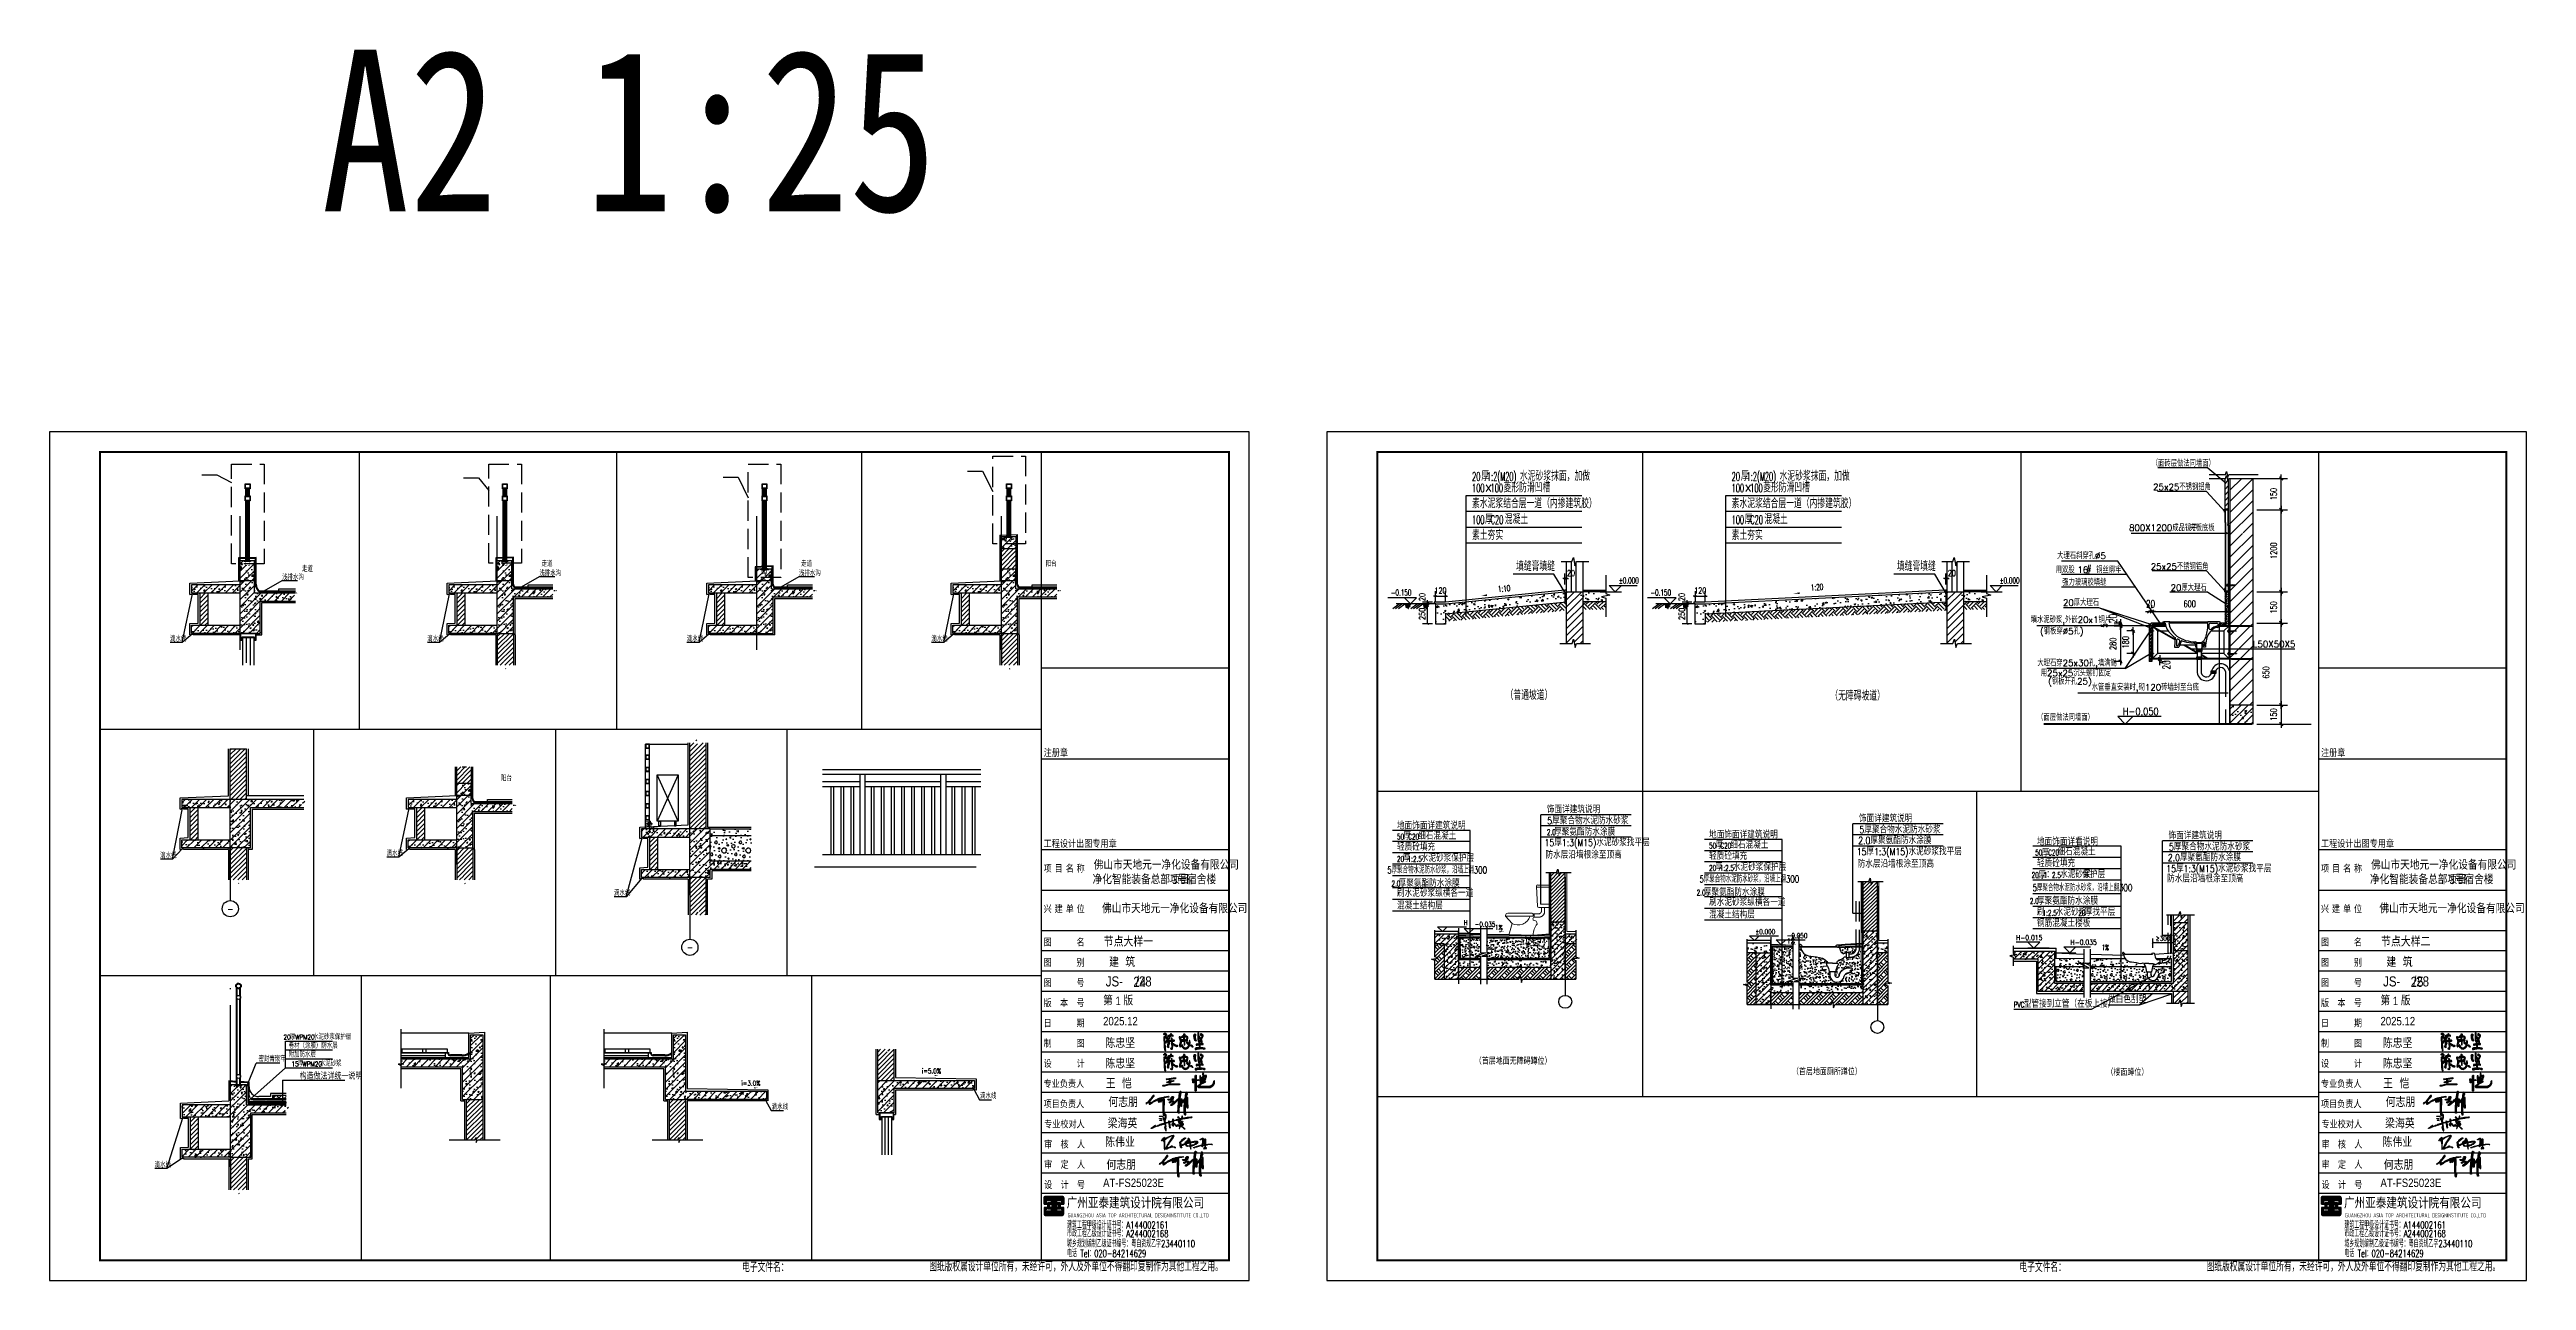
# Model space of a CAD drawing. Extents: x -1041549 to 749950, y -354245 to 17554.
# Drawn here: x -680815 to -650151, y -216064 to -200835 of the extents above; entities that cross this region are included whole.
import ezdxf
from ezdxf.enums import TextEntityAlignment as Align

# ---------------------------------------------------------------- set-up
doc = ezdxf.new("R2010")
doc.units = 0
doc.header["$LTSCALE"] = 1000
doc.header["$MEASUREMENT"] = 0
for name, pattern in [('CONTINOUS', [0]), ('DASH', [0.35, 0.25, -0.1]), ('DASHED', [0.75, 0.5, -0.25]), ('DOTE', [2.42, 2, -0.2, 0.02, -0.2]), ('HIDDEN', [7.5, 5, -2.5])]:
    doc.linetypes.add(name, pattern=pattern)
for name, color, linetype in [('08', 8, 'Continuous'), ('13', 13, 'Continuous'), ('14', 1, 'Continuous'), ('3', 2, 'Continuous'), ('8', 8, 'Continuous'), ('9', 9, 'Continuous'), ('_0', 7, 'Continuous'), ('a140', 140, 'Continuous'), ('a43', 43, 'Continuous'), ('AXIS', 3, 'Continuous'), ('AXIS_TEXT', 7, 'Continuous'), ('C', 2, 'Continuous'), ('DIM_ELEV', 3, 'Continuous'), ('DIM_IDEN', 3, 'Continuous'), ('DIM_SYMB', 3, 'Continuous'), ('DIMY0', 3, 'Continuous'), ('DOTE', 1, 'Continuous'), ('E_BalLib', 8, 'Continuous'), ('E_WINDOW', 4, 'Continuous'), ('HATCH', 254, 'Continuous'), ('LAYER1', 4, 'Continuous'), ('LVTRY', 8, 'Continuous'), ('PDIM', 3, 'Continuous'), ('PUB_DIM', 3, 'Continuous'), ('PUB_HACTH', 8, 'Continuous'), ('PUB_HATCH', 8, 'Continuous'), ('PUB_TEXT', 7, 'Continuous'), ('PUB_TITLE', 4, 'Continuous'), ('RAS2DXF', 7, 'Continuous'), ('S-WALL', 41, 'Continuous'), ('STAIR', 2, 'Continuous'), ('STR', 2, 'Continuous'), ('SURFACE', 6, 'Continuous'), ('WALL', 4, 'Continuous'), ('WD', 2, 'Continuous'), ('WINDOW', 3, 'Continuous'), ('图签-Xi$0$RAS2DXF', 7, 'Continuous'), ('填', 9, 'Continuous'), ('填充', 8, 'Continuous'), ('外轮廓线', 7, 'Continuous'), ('家俱', 8, 'Continuous'), ('线', 191, 'Continuous')]:
    doc.layers.add(name, color=color, linetype=linetype)
for name, color, linetype, lineweight in [('1', 1, 'Continuous', 40), ('AED-880-D-0001-N_8#$0$318 Louvre', 6, 'Continuous', 13), ('看线', 253, 'Continuous', 13)]:
    doc.layers.add(name, color=color, linetype=linetype, lineweight=lineweight)
doc.styles.add('-黑体', font='simhei.ttf', dxfattribs={"width": 0.8})
doc.styles.add('_HZTXT', font='gs_txt.shx', dxfattribs={"width": 0.8, "bigfont": 'HZTXT.shx'})
doc.styles.add('_TCH_AXIS', font='COMPLEX', dxfattribs={"bigfont": 'GBCBIG'})
doc.styles.add('_TCH_DIM', font='SIMPLEX', dxfattribs={"bigfont": 'GBCBIG'})
doc.styles.add('_TCH_DIM_T3', font='SIMPLEX', dxfattribs={"width": 0.705882, "bigfont": 'GBCBIG'})
doc.styles.add('COMPLEX', font='COMPLEX')
doc.styles.add('DIM', font='txt_____.ttf')
doc.styles.add('DIM_FONT', font='SIMPLEX', dxfattribs={"width": 0.7, "bigfont": 'GBCBIG'})
doc.styles.add('DIM_FONT_T3', font='SIMPLEX', dxfattribs={"width": 0.705882, "bigfont": 'GBCBIG'})
doc.styles.add('HT', font='simhei.ttf', dxfattribs={"width": 0.7})
doc.styles.add('HZ', font='rs.shx', dxfattribs={"width": 0.8, "bigfont": 'hztxt.shx'})
doc.styles.add('hztxt', font='romand_pkpm', dxfattribs={"bigfont": 'gbcbig'})
doc.styles.get("Standard").update_dxf_attribs({"font": 'gbenor.shx', "bigfont": 'gbcbig.shx'})
doc.styles.add('天正', font='SIMPLEX', dxfattribs={"width": 0.8, "bigfont": 'HZTXT'})
doc.styles.add('宋体', font='')
doc.styles.get('宋体').set_extended_font_data('宋体')
doc.dimstyles.new('_TCH_ARCH&&20', dxfattribs={"dimtxt": 59.5, "dimasz": 20, "dimexe": 50, "dimexo": 60, "dimgap": 20, "dimtad": 1, "dimdec": 0, "dimzin": 0, "dimdsep": 46, "dimtxsty": '_TCH_DIM_T3', "dimblk": 'ARCHTICK', "dimcen": 0.09, "dimclrt": 7, "dimazin": 2, "dimtfac": 1, "dimtdec": 0, "dimtix": 1, "dimtmove": 2, "dimatfit": 3, "dimldrblk": 'ARCHTICK', "dimfxl": 1, "dimtolj": 1, "dimtzin": 0, "dimarcsym": 0})
doc.dimstyles.new('_TCH_ARCH&&25', dxfattribs={"dimtxt": 74.375, "dimasz": 25, "dimexe": 62.5, "dimexo": 75, "dimgap": 31.5625, "dimtad": 1, "dimdec": 0, "dimzin": 0, "dimdsep": 46, "dimtxsty": '_TCH_DIM_T3', "dimblk": 'ARCHTICK', "dimcen": 0.09, "dimclrt": 7, "dimazin": 2, "dimtfac": 1, "dimtdec": 0, "dimtix": 1, "dimtmove": 2, "dimatfit": 3, "dimfxl": 50, "dimtolj": 1, "dimtzin": 0, "dimarcsym": 0})
doc.dimstyles.new('DIMA50', dxfattribs={"dimscale": 0.5, "dimtxt": 300, "dimasz": 1, "dimexe": 250, "dimexo": 300, "dimgap": 150, "dimtad": 1, "dimdec": 0, "dimdsep": 46, "dimtxsty": 'DIM_FONT', "dimblk": '_DIMX', "dimblk1": '_DIMX', "dimblk2": '_DIMX', "dimcen": 2.5, "dimse1": 1, "dimclrt": 3, "dimadec": 0, "dimazin": 0, "dimtfac": 1, "dimtdec": 0, "dimtix": 1, "dimtmove": 2, "dimatfit": 3, "dimldrblk": '_DIMX', "dimfxl": 1, "dimtolj": 1, "dimtzin": 0, "dimarcsym": 0})
doc.dimstyles.new('DIMB50', dxfattribs={"dimscale": 0.5, "dimtxt": 300, "dimasz": 1, "dimexe": 250, "dimexo": 300, "dimgap": 150, "dimtad": 1, "dimdec": 0, "dimrnd": 1, "dimzin": 0, "dimdsep": 46, "dimtxsty": 'DIM_FONT', "dimblk": '_DIMX', "dimblk1": 'ARCHTICK', "dimblk2": 'ARCHTICK', "dimcen": 0, "dimdle": 150, "dimclrt": 7, "dimadec": 0, "dimazin": 0, "dimtfac": 1, "dimtix": 1, "dimtmove": 2, "dimatfit": 3, "dimfxl": 1, "dimtolj": 1, "dimtzin": 0, "dimarcsym": 0})
doc.dimstyles.new('DIMB50$TCH&&50', dxfattribs={"dimtxt": 127.5, "dimasz": 0.5, "dimexe": 125, "dimexo": 150, "dimgap": 86.25, "dimtad": 1, "dimdec": 0, "dimrnd": 1, "dimzin": 0, "dimdsep": 46, "dimtxsty": 'DIM_FONT_T3', "dimblk": '_DIMX', "dimblk1": 'ARCHTICK', "dimblk2": 'ARCHTICK', "dimcen": 0, "dimdle": 75, "dimclrt": 7, "dimadec": 0, "dimazin": 0, "dimtfac": 1, "dimtix": 1, "dimtmove": 2, "dimatfit": 3, "dimfxl": 1, "dimtolj": 1, "dimtzin": 0, "dimarcsym": 0})
pattern_1 = [(50, (-715834.67, -232142.4), (179.31505, -15.68803), [18.75, -206.25]), (355, (-715834.67, -232142.4), (-34.68783, 188.04803), [15, -165]), (100.4514, (-715819.72, -232143.7), (144.62735, 172.3599), [15.93505, -175.28553]), (46.1842, (-715834.67, -232092.4), (266.8103, -41.37975), [28.125, -309.375]), (96.6356, (-715812.43, -232095.84), (233.6657, 243.5295), [23.9026, -262.9282]), (351.1842, (-715834.67, -232092.4), (233.6655, 243.5297), [22.5, -247.5]), (21, (-715809.67, -232104.9), (149.22676, -100.65472), [18.75, -206.25]), (326, (-715809.67, -232104.9), (60.82883, 181.2875), [15, -165]), (71.4514, (-715797.23, -232113.28), (210.05566, 80.6326), [15.93505, -175.28553]), (37.5, (-715834.67, -232142.395), (3.039964, 83.223463), [0, -163, 0, -167.5, 0, -165.625]), (7.5, (-715834.67, -232142.395), (65.76738, 98.60293), [0, -95.5, 0, -159.25, 0, -63.125]), (327.5, (-715890.42, -232142.395), (133.45561, -5.63872), [0, -62.5, 0, -195, 0, -258.75]), (317.5, (-715915.42, -232142.4), (145.79654, 25.02625), [0, -81.25, 0, -129.5, 0, -183.75])]
pattern_2 = [(50, (-1325504.1, 1846505.72), (143.4520365, -12.550427), [15, -165]), (355, (-1325504.1, 1846505.72), (-27.750267, 150.438427), [12, -132]), (100.4514, (-1325492.14, 1846504.67), (115.701876, 137.887908), [12.748038, -140.228422]), (46.1842, (-1325504.1, 1846545.72), (213.44821, -33.103803), [22.5, -247.5]), (96.6356, (-1325486.3, 1846542.96), (186.932541, 194.823574), [19.122058, -210.3426]), (351.1842, (-1325504.1, 1846545.72), (186.93239, 194.82372), [18, -198]), (21, (-1325484.1, 1846535.72), (119.3814104, -80.523778), [15, -165]), (326, (-1325484.1, 1846535.72), (48.663066, 145.030009), [12, -132]), (71.4514, (-1325474.15, 1846529.01), (168.044526, 64.506099), [12.748038, -140.228422]), (37.5, (-1325504.095, 1846505.72), (2.4319711, 66.5787708), [0, -130.4, 0, -134, 0, -132.5]), (7.5, (-1325504.095, 1846505.72), (52.6139075, 78.8823424), [0, -76.4, 0, -127.4, 0, -50.5]), (327.5, (-1325548.695, 1846505.72), (106.7644872, -4.5109743), [0, -50, 0, -156, 0, -207]), (317.5, (-1325568.695, 1846505.72), (116.637234, 20.0209965), [0, -65, 0, -103.6, 0, -147])]
pattern_3 = [(50, (-1080278.29, 2126291.42), (143.4520365, -12.550427), [15, -165]), (355, (-1080278.3, 2126291.42), (-27.750267, 150.438427), [12, -132]), (100.4514, (-1080266.34, 2126290.38), (115.701876, 137.8879084), [12.748038, -140.228422]), (46.1842, (-1080278.3, 2126331.42), (213.44821, -33.103803), [22.5, -247.5]), (96.6356, (-1080260.5, 2126328.66), (186.932541, 194.823574), [19.122058, -210.3426]), (351.1842, (-1080278.3, 2126331.42), (186.93239, 194.82372), [18, -198]), (21, (-1080258.29, 2126321.42), (119.3814104, -80.523778), [15, -165]), (326, (-1080258.3, 2126321.42), (48.663066, 145.030009), [12, -132]), (71.4514, (-1080248.35, 2126314.71), (168.044526, 64.506099), [12.748038, -140.228422]), (37.5, (-1080278.294, 2126291.42), (2.4319711, 66.5787708), [0, -130.4, 0, -134, 0, -132.5]), (7.5, (-1080278.294, 2126291.42), (52.6139075, 78.8823424), [0, -76.4, 0, -127.4, 0, -50.5]), (327.5, (-1080322.894, 2126291.42), (106.7644872, -4.5109743), [0, -50, 0, -156, 0, -207]), (317.5, (-1080342.89, 2126291.42), (116.637234, 20.0209965), [0, -65, 0, -103.6, 0, -147])]
pattern_4 = [(45, (-1126744.76, -105551.117), (-35.355339, 35.355339), []), (50, (-1126744.76, -105551.12), (143.452037, -12.550427), [15, -165]), (355, (-1126744.76, -105551.12), (-27.750267, 150.438427), [12, -132]), (100.4514, (-1126732.8, -105552.16), (115.701876, 137.88791), [12.74804, -140.228422]), (46.1842, (-1126744.76, -105511.12), (213.44821, -33.1038), [22.5, -247.5]), (96.6356, (-1126726.97, -105513.88), (186.93254, 194.82357), [19.12206, -210.3426]), (351.1842, (-1126744.76, -105511.12), (186.93239, 194.82372), [18, -198]), (21, (-1126724.76, -105521.12), (119.38141, -80.523778), [15, -165]), (326, (-1126724.76, -105521.12), (48.663066, 145.03001), [12, -132]), (71.4514, (-1126714.81, -105527.83), (168.044526, 64.5061), [12.74804, -140.228422]), (37.5, (-1126744.76, -105551.117), (2.431971, 66.578771), [0, -130.4, 0, -134, 0, -132.5]), (7.5, (-1126744.76, -105551.12), (52.613907, 78.882342), [0, -76.4, 0, -127.4, 0, -50.5]), (327.5, (-1126789.36, -105551.117), (106.764487, -4.5109743), [0, -50, 0, -156, 0, -207]), (317.5, (-1126809.36, -105551.12), (116.637234, 20.020996), [0, -65, 0, -103.6, 0, -147])]
pattern_5 = [(50, (-1919663.35, -380402.55), (91.0923345, -7.9695428), [9.525, -104.775]), (355, (-1919663.35, -380402.55), (-17.621413, 95.5283214), [7.62, -83.82]), (100.451, (-1919655.76, -380403.21), (73.471251, 87.558344), [8.095, -89.045]), (46.1842, (-1919663.35, -380377.15), (135.53952, -21.021164), [14.2875, -157.1625]), (96.6356, (-1919652.05, -380378.9), (118.702117, 123.712778), [12.1425, -133.5675]), (351.184, (-1919663.35, -380377.15), (118.702303, 123.712559), [11.43, -125.73]), (21, (-1919650.65, -380383.5), (75.80744, -51.1327593), [9.525, -104.775]), (326, (-1919650.65, -380383.5), (30.901014, 92.093983), [7.62, -83.82]), (71.4514, (-1919644.33, -380387.76), (106.7082454, 40.961429), [8.095, -89.045]), (37.5, (-1919663.35, -380402.546), (1.5443016, 42.2775194), [0, -82.804, 0, -85.09, 0, -84.1375]), (7.5, (-1919663.35, -380402.546), (33.4098313, 50.0902874), [0, -48.514, 0, -80.899, 0, -32.0675]), (327.5, (-1919691.67, -380402.546), (67.7952976, -2.864372), [0, -31.75, 0, -99.06, 0, -131.445]), (317.5, (-1919704.37, -380402.546), (74.0645907, 12.7132455), [0, -41.275, 0, -65.786, 0, -93.345])]

msp = doc.modelspace()

# ---------------------------------------------------------------- texts
at = {"layer": '13', "color": 7, "style": '_HZTXT', "width": 0.85}
for s, p in [('节点大样一', (-667764, -211933.1)), ('节点大样二', (-651950.7, -211933.1)), ('24', (-667397.9, -212431.7)), ('25', (-651584.5, -212431.7))]:
    msp.add_text(s, height=125, dxfattribs=at).set_placement(p)
at = {"layer": 'DIM_SYMB', "color": 7}
for s, height, style, width, p in [('20', 59.5, '_TCH_DIM', 0.705882, (-677918.3, -213082.7)), ('WPM20', 59.5, '_TCH_DIM', 0.705882, (-677773.2, -213082.7)), ('15', 59.5, '_TCH_DIM', 0.705882, (-677819.4, -213415.5)), ('WPM20', 59.5, '_TCH_DIM', 0.705882, (-677682.4, -213415.6)), ('（首层地面无障碍蹲位）', 80, 'HZ', 0.8, (-663171, -213391.4, 4720.5)), ('构造做法详统一说明', 80, 'HZ', 0.8, (-677718.8, -213576.5, 4720.5)), ('（首层地面厕所蹲位）', 80, 'HZ', 0.8, (-659244.1, -213522.5, 4720.5)), ('（楼面蹲位）', 80, 'HZ', 0.8, (-655350.6, -213530.3, 4720.5))]:
    msp.add_text(s, height=height, dxfattribs=dict(at, style=style, width=width)).set_placement(p)
at = {"layer": 'DIM_SYMB', "color": 7, "style": '_TCH_DIM'}
for s, height, p in [('厚', 67.5, (-677838.3, -213082.7)), ('水泥砂浆保护层', 67.52, (-677552.3, -213082.7)), ('卷材（涂膜）防水层', 67.52, (-677854.7, -213192.6)), ('附加防水层', 67.52, (-677854.7, -213302.5)), ('厚', 67.5, (-677739.4, -213415.5)), ('水泥砂浆', 67.52, (-677470, -213412.4))]:
    msp.add_text(s, height=height, dxfattribs=at).set_placement(p)
at = {"layer": 'PUB_DIM', "linetype": 'Continuous', "style": '-黑体', "width": 0.8}
msp.add_text('A2 1:25', height=2000, dxfattribs=at).set_placement((-673639.5, -202835.1, -4608), align=Align.CENTER)
at = {"layer": 'PUB_TEXT', "color": 7, "style": '_TCH_DIM'}
for s, height, width, p in [('厚', 120.6, 0.8, (-663090.3, -206170.4)), ('1:2(M20)', 106.25, 0.564706, (-663020, -206170.4)), ('水泥砂浆抹面，加做', 120.57, 0.8, (-662611.5, -206170.4)), ('厚', 120.6, 0.8, (-659876, -206170.4)), ('1:2(M20)', 106.25, 0.564706, (-659805.8, -206170.4)), ('水泥砂浆抹面，加做', 120.57, 0.8, (-659397.2, -206170.4)), ('20', 106.25, 0.564706, (-663204.5, -206170.4)), ('100', 106.25, 0.564706, (-663204.5, -206312.9)), ('×', 120.6, 0.8, (-663044.5, -206312.9)), ('100', 106.25, 0.564706, (-662974.3, -206312.9)), ('菱形防滑凹槽', 120.57, 0.8, (-662814.3, -206312.9)), ('20', 106.25, 0.564706, (-659990.3, -206170.4)), ('100', 106.25, 0.564706, (-659990.3, -206312.9)), ('×', 120.6, 0.8, (-659830.3, -206312.9)), ('100', 106.25, 0.564706, (-659760, -206312.9)), ('菱形防滑凹槽', 120.57, 0.8, (-659600, -206312.9)), ('素水泥浆结合层一道（内掺建筑胶）', 120.567, 0.8, (-663204.5, -206509.2)), ('100', 106.25, 0.564706, (-663204.5, -206705.4)), ('厚', 120.6, 0.8, (-663044.5, -206705.4)), ('C20', 106.25, 0.564706, (-662974.3, -206705.4)), ('混凝土', 120.57, 0.8, (-662800, -206705.4)), ('素水泥浆结合层一道（内掺建筑胶）', 120.567, 0.8, (-659990.3, -206509.2)), ('100', 106.25, 0.564706, (-659990.3, -206705.4)), ('厚', 120.6, 0.8, (-659830.3, -206705.4)), ('C20', 106.25, 0.564706, (-659760, -206705.4)), ('混凝土', 120.57, 0.8, (-659585.8, -206705.4)), ('素土夯实', 120.57, 0.8, (-663204.5, -206901.7)), ('素土夯实', 120.57, 0.8, (-659990.3, -206901.7)), ('填缝膏填缝', 120.57, 0.8, (-662659.5, -207287.3)), ('填缝膏填缝', 120.57, 0.8, (-657945.3, -207287.3)), ('-0.150', 74.38, 0.564706, (-664210.4, -207590.9)), ('%%P0.000', 74.38, 0.564706, (-661386.9, -207440.9)), ('-0.150', 74.38, 0.564706, (-660996.1, -207590.9)), ('%%P0.000', 74.38, 0.564706, (-656672.6, -207440.9)), ('（普通坡道）', 120.57, 0.8, (-662789.1, -208881)), ('（无障碍坡道）', 120.57, 0.8, (-658768.8, -208889)), ('-0.035', 59.5, 0.705882, (-663171.1, -211687.3)), ('-0.050', 59.5, 0.705882, (-659308.3, -211827.2)), ('H-0.015', 63.75, 0.705882, (-656468.9, -211854.5))]:
    msp.add_text(s, height=height, dxfattribs=dict(at, width=width)).set_placement(p)
at = {"layer": 'PUB_TEXT', "style": '_TCH_DIM'}
for s, p in [('走道', (-677690.2, -207294.9)), ('浅排水沟', (-674750.8, -207347.9)), ('走道', (-674723.7, -207230.6)), ('浅排水沟', (-671537.3, -207347.9)), ('走道', (-671510.2, -207230.6)), ('阳台', (-668483.1, -207230.6)), ('浅排水沟', (-677935.3, -207397.9)), ('滴水线', (-679322.8, -208159.1)), ('滴水线', (-676138.3, -208159.1)), ('滴水线', (-672924.8, -208159.1)), ('滴水线', (-669897.7, -208159.1)), ('阳台', (-675226, -209885.3)), ('滴水线', (-679444.5, -210839.6)), ('滴水线', (-676640.7, -210813.9)), ('滴水线', (-673826.4, -211304.8)), ('密封膏嵌牢', (-678227.9, -213356.2)), ('滴水线', (-671873.7, -213950)), ('滴水线', (-669295.4, -213815.3)), ('滴水线', (-679513.6, -214667.1))]:
    msp.add_text(s, height=67.52, dxfattribs=at).set_placement(p)
at = {"layer": 'PUB_TEXT', "color": 7, "style": '_TCH_DIM'}
for s, height, rotation, width, p in [('1:10', 74.38, 5.23498, 0.564706, (-662880.9, -207548)), ('1:20', 74.38, 3.31995, 0.564706, (-659008.2, -207528.2)), ('1%%%', 59.5, 356.93081, 0.705882, (-662923.2, -211724.1)), ('1%%%', 59.5, 356.93081, 0.705882, (-659305.1, -211892.4))]:
    msp.add_text(s, height=height, rotation=rotation, dxfattribs=dict(at, width=width)).set_placement(p)
at = {"layer": 'PUB_TEXT'}
for s, height, style, width, p in [('饰面详建筑说明', 87.5, '天正', 0.8, (-662279, -210282)), ('5厚聚合物水泥防水砂浆', 87.5, '天正', 0.8, (-662273.2, -210419.5)), ('饰面详建筑说明', 87.5, '天正', 0.8, (-658414.8, -210393.9)), ('地面饰面详建筑说明', 87.5, '天正', 0.8, (-664133.8, -210482)), ('轻质砼填充', 87.5, '天正', 0.8, (-664133.8, -210745.9)), ('50', 70, '天正', 0.6, (-664133.8, -210608.4)), ('厚', 87.5, '天正', 0.8, (-664053.8, -210608.4)), ('C20', 70, '天正', 0.6, (-663993.8, -210608.4)), ('细石混凝土', 87.5, '天正', 0.8, (-663871.8, -210608.4)), ('15厚1:3(M15)水泥砂浆找平层', 87.5, '天正', 0.8, (-662306.2, -210689.8)), ('2.0', 70, '天正', 0.6, (-662277.3, -210553.1)), ('厚聚氨酯防水涂膜', 87.5, '天正', 0.8, (-662188.6, -210558.9)), ('地面饰面详建筑说明', 87.5, '天正', 0.8, (-660269.7, -210593.9)), ('50', 70, '天正', 0.6, (-660269.7, -210720.2)), ('厚', 87.5, '天正', 0.8, (-660189.7, -210720.2)), ('C20', 70, '天正', 0.6, (-660129.7, -210720.2)), ('细石混凝土', 87.5, '天正', 0.8, (-660007.7, -210720.2)), ('2.0厚聚氨酯防水涂膜', 87.5, '天正', 0.8, (-658423.2, -210664.2)), ('5厚聚合物水泥防水砂浆', 87.5, '天正', 0.8, (-658409.1, -210531.4)), ('地面饰面详看说明', 87.5, '天正', 0.8, (-656210.9, -210680.2)), ('饰面详建筑说明', 87.5, '天正', 0.8, (-654582.6, -210605)), ('5厚聚合物水泥防水砂浆', 87.5, '天正', 0.8, (-654576.9, -210742.5)), ('5厚聚合物水泥防水砂浆，沿墙上翻3OO', 84, '天正', 0.6, (-664250.9, -211027.5)), ('20', 70, '天正', 0.6, (-664133.8, -210883.4)), ('厚', 87.5, '天正', 0.8, (-664061.8, -210883.4)), ('1:2.5', 70, '天正', 0.6, (-664001.8, -210883.4)), ('水泥砂浆保护层', 87.5, '天正', 0.8, (-663839.8, -210883.4)), ('防水层沿墙根涂至顶高', 87.5, '天正', 0.8, (-662295.8, -210843)), ('轻质砼填充', 87.5, '天正', 0.8, (-660269.7, -210857.7)), ('20', 70, '天正', 0.6, (-660269.7, -210995.2)), ('厚', 87.5, '天正', 0.8, (-660197.7, -210995.2)), ('1:2.5', 70, '天正', 0.6, (-660137.7, -210995.2)), ('水泥砂浆保护层', 87.5, '天正', 0.8, (-659975.7, -210995.2)), ('防水层沿墙根涂至顶高', 87.5, '天正', 0.8, (-658431.7, -210954.8)), ('15厚1:3(M15)水泥砂浆找平层', 87.5, '天正', 0.8, (-658442, -210801.7)), ('50', 70, '天正', 0.6, (-656232.6, -210804.5)), ('轻质砼填充', 87.5, '天正', 0.8, (-656210.9, -210947)), ('厚', 87.5, '天正', 0.8, (-656152.6, -210817.8)), ('C20', 70, '天正', 0.6, (-656071.9, -210804.5)), ('细石混凝土', 87.5, '天正', 0.8, (-655957.9, -210804.5)), ('15厚1:3(M15)水泥砂浆找平层', 87.5, '天正', 0.8, (-654609.9, -211012.8)), ('2.0厚聚氨酯防水涂膜', 87.5, '天正', 0.8, (-654591, -210875.3)), ('2.0', 70, '天正', 0.6, (-664202.2, -211188.3)), ('刷水泥砂浆纵横各一道', 87.5, '天正', 0.8, (-664133.8, -211316.7)), ('厚聚氨酯防水涂膜', 87.5, '天正', 0.8, (-664113.5, -211194.1)), ('2.0', 70, '天正', 0.6, (-660423.8, -211300.1)), ('5厚聚合物水泥防水砂浆，沿墙上翻3OO', 84, '天正', 0.6, (-660386.7, -211139.3)), ('厚聚氨酯防水涂膜', 87.5, '天正', 0.8, (-660335.2, -211305.9)), ('20', 70, '天正', 0.6, (-656276.9, -211084.5)), ('5厚聚合物水泥防水砂浆，沿墙上翻3OO', 84, '天正', 0.6, (-656262.5, -211246.9)), ('厚', 87.5, '天正', 0.8, (-656194.8, -211095.9)), ('1', 70, '天正', 0.6, (-656126.9, -211084.5)), ('：', 87.5, '天正', 0.8, (-656094.9, -211084.5)), ('2.5', 70, '天正', 0.6, (-656024.9, -211084.5)), ('水泥砂浆', 87.5, '天正', 0.8, (-655924.9, -211084.5)), ('保护层', 87.5, '天正', 0.8, (-655648.9, -211084.5)), ('防水层沿墙根涂至顶高', 87.5, '天正', 0.8, (-654599.5, -211138.3)), ('混凝土结构层', 87.5, '天正', 0.8, (-664133.8, -211471.8)), ('刷水泥砂浆纵横各一道', 87.5, '天正', 0.8, (-660269.7, -211428.5)), ('混凝土结构层', 87.5, '天正', 0.8, (-660269.7, -211583.6)), ('2.0', 70, '天正', 0.6, (-656299.6, -211404.7)), ('刷', 87.5, '天正', 0.8, (-656210.9, -211551)), ('厚聚氨酯防水涂膜', 87.5, '天正', 0.8, (-656210.9, -211413.5)), ('1:2.5', 70, '天正', 0.6, (-656140.9, -211551)), ('水泥砂浆', 87.5, '天正', 0.8, (-655978.9, -211551)), ('20', 70, '天正', 0.6, (-655698.9, -211551)), ('厚找平层', 87.5, '天正', 0.8, (-655618.9, -211551)), ('H', 59.5, '_TCH_DIM', 0.705882, (-663307.5, -211666.9)), ('%%P0.000', 59.5, '_TCH_DIM', 0.705882, (-659697.3, -211778.8)), ('钢筋混凝土楼板', 87.5, '天正', 0.8, (-656210.9, -211688.5)), ('H-0.035', 63.75, '_TCH_DIM', 0.705882, (-655795.9, -211912.4)), ('PVC', 70, '天正', 0.6, (-656498.9, -212686.4)), ('型管接到立管（在板上接）', 87.5, '天正', 0.8, (-656374.9, -212686.4)), ('做白色刮塑', 87.5, '天正', 0.8, (-655330.7, -212631)), ('i=3.0%%%', 59.5, '_TCH_DIM', 0.705882, (-672250.7, -213653.7, 0.2)), ('i=5.0%%%', 59.5, '_TCH_DIM', 0.705882, (-670015, -213501.7, 0.2))]:
    msp.add_text(s, height=height, dxfattribs=dict(at, style=style, width=width)).set_placement(p)
at = {"layer": 'PUB_TEXT', "style": '天正', "width": 0.6}
msp.add_text('1%%%', height=64, rotation=357.43247, dxfattribs=at).set_placement((-655410.1, -211974.6))

# ---------------------------------------------------------------- blocks, each defined once
blk = doc.blocks.new('A$C536B6CE4')
at = {"layer": 'HATCH'}
h = blk.add_hatch(dxfattribs=at)
h.set_pattern_fill('ANSI32', color=256, scale=50, style=0)
h.set_pattern_definition([(45, (257213.824, -149309.7), (-13.2582521, 13.2582521), []), (45, (257222.663, -149309.7), (-13.2582521, 13.2582521), [])])
h.paths.add_polyline_path([(0, 68), (0, 55), (80, 55), (80, 68)])
h.paths.add_polyline_path([(45, 63, -1), (50, 63, -1)], flags=16)
at = {"layer": 'STR'}
blk.add_lwpolyline([(80, 68), (0, 68), (0, 55), (80, 55)], close=True, dxfattribs=at)
at = {"layer": 'WALL'}
for points in [[(30, 13, 6, 6, -1), (10, 13, 6, 6, 0), (10, 55, 0, 0, 0)], [(48, 13, 6, 6, 1), (68, 13, 6, 6, 0), (68, 55, 0, 0, 0)]]:
    blk.add_lwpolyline(points, format="xyseb", dxfattribs=at)
blk = doc.blocks.new('BL_6213')
for p, q in [((1252.4588, 1.1613), (1254.9333, 1.1613)), ((1252.4588, 1.1613), (1252.4588, 1.1613)), ((1252.4588, -1.3115), (1252.4588, 1.1613)), ((1254.9333, 1.1613), (1257.4077, 1.1613)), ((1254.9333, 1.1613), (1254.9333, 1.1613)), ((1257.4077, 3.6341), (1259.8822, 3.6341)), ((1257.4077, 1.1613), (1257.4077, 3.6341)), ((1259.8822, 3.6341), (1261.5318, 3.6341)), ((1259.8822, 3.6341), (1259.8822, 3.6341)), ((1261.5318, 3.6341), (1264.0063, 3.6341)), ((1261.5318, 3.6341), (1261.5318, 3.6341)), ((1264.0063, 3.6341), (1266.4807, 3.6341)), ((1264.0063, 3.6341), (1264.0063, 3.6341)), ((1266.4807, 3.6341), (1268.9552, 3.6341)), ((1266.4807, 3.6341), (1266.4807, 3.6341)), ((1268.9552, 3.6341), (1271.4297, 3.6341)), ((1268.9552, 3.6341), (1268.9552, 3.6341)), ((1271.4297, 3.6341), (1273.9041, 3.6341)), ((1271.4297, 3.6341), (1271.4297, 3.6341)), ((1273.9041, 3.6341), (1276.3786, 3.6341)), ((1273.9041, 3.6341), (1273.9041, 3.6341)), ((1276.3786, 3.6341), (1278.8531, 3.6341)), ((1276.3786, 3.6341), (1276.3786, 3.6341)), ((1278.8531, 3.6341), (1278.8531, 1.1613)), ((1278.8531, 1.1613), (1281.3275, 1.1613)), ((1281.3275, 1.1613), (1285.4516, 1.1613)), ((1281.3275, 1.1613), (1281.3275, 1.1613)), ((1285.4516, 1.1613), (1287.9261, 1.1613)), ((1285.4516, 1.1613), (1285.4516, 1.1613)), ((1287.9261, 1.1613), (1295.3495, 1.1613)), ((1287.9261, 1.1613), (1287.9261, 1.1613)), ((1295.3495, 1.1613), (1300.2984, 1.1613)), ((1295.3495, 1.1613), (1295.3495, 1.1613)), ((1300.2984, 1.1613), (1304.4225, 1.1613)), ((1300.2984, 1.1613), (1300.2984, 1.1613)), ((1304.4225, 1.1613), (1309.3715, 1.1613)), ((1304.4225, 1.1613), (1304.4225, 1.1613)), ((1309.3715, 1.1613), (1314.3204, 1.1613)), ((1309.3715, 1.1613), (1309.3715, 1.1613)), ((1314.3204, 1.1613), (1316.7949, 1.1613)), ((1314.3204, 1.1613), (1314.3204, 1.1613)), ((1316.7949, 1.1613), (1321.7438, 1.1613)), ((1316.7949, 1.1613), (1316.7949, 1.1613)), ((1321.7438, 1.1613), (1323.3934, 1.1613)), ((1321.7438, 1.1613), (1321.7438, 1.1613)), ((1323.3934, 1.1613), (1328.3423, 1.1613)), ((1323.3934, 1.1613), (1323.3934, 1.1613)), ((1328.3423, 1.1613), (1333.2913, 1.1613)), ((1328.3423, 1.1613), (1328.3423, 1.1613)), ((1333.2913, 1.1613), (1340.7147, 1.1613)), ((1333.2913, 1.1613), (1333.2913, 1.1613)), ((1340.7147, 1.1613), (1347.3132, 1.1613)), ((1340.7147, 1.1613), (1340.7147, 1.1613)), ((1347.3132, 1.1613), (1352.2622, 1.1613)), ((1347.3132, 1.1613), (1347.3132, 1.1613)), ((1352.2622, 1.1613), (1354.7366, 1.1613)), ((1352.2622, 1.1613), (1352.2622, 1.1613)), ((1354.7366, 1.1613), (1359.6856, 1.1613)), ((1354.7366, 1.1613), (1354.7366, 1.1613)), ((1359.6856, 1.1613), (1366.2841, 1.1613)), ((1359.6856, 1.1613), (1359.6856, 1.1613)), ((1366.2841, 1.1613), (1373.7075, 1.1613)), ((1366.2841, 1.1613), (1366.2841, 1.1613)), ((1373.7075, 1.1613), (1376.182, 1.1613)), ((1373.7075, 1.1613), (1373.7075, 1.1613)), ((1376.182, 1.1613), (1376.182, -1.3115)), ((1376.182, 1.1613), (1376.182, 1.1613)), ((8.349, -506.8352), (509.0567, -6.1274)), ((224.0549, -506.8352), (727.426, -3.464)), ((447.7499, -506.8351), (947.1264, -7.4585)), ((955.5231, -5.4329), (957.9976, -5.4329)), ((957.9976, -5.4329), (964.5961, -5.4329)), ((957.9976, -5.4329), (957.9976, -5.4329)), ((964.5961, -5.4329), (970.3699, -5.4329)), ((964.5961, -5.4329), (964.5961, -5.4329)), ((967.0706, -6.2571), (969.5451, -6.2571)), ((969.5451, -6.2571), (976.1436, -6.2571)), ((969.5451, -6.2571), (969.5451, -6.2571)), ((970.3699, -5.4329), (975.3188, -5.4329)), ((970.3699, -5.4329), (970.3699, -5.4329)), ((975.3188, -5.4329), (975.3188, -5.4329)), ((976.1436, -6.2571), (978.6181, -6.2571)), ((976.1436, -6.2571), (976.1436, -6.2571)), ((978.6181, -3.7843), (981.0926, -3.7843)), ((978.6181, -6.2571), (978.6181, -3.7843)), ((981.0926, -3.7843), (983.567, -3.7843)), ((981.0926, -3.7843), (981.0926, -3.7843)), ((983.567, -3.7843), (986.0415, -3.7843)), ((983.567, -3.7843), (983.567, -3.7843)), ((986.0415, -3.7843), (988.516, -3.7843)), ((986.0415, -3.7843), (986.0415, -3.7843)), ((988.516, -3.7843), (990.9904, -3.7843)), ((988.516, -3.7843), (988.516, -3.7843)), ((990.9904, -3.7843), (993.4649, -3.7843)), ((990.9904, -3.7843), (990.9904, -3.7843)), ((993.4649, -3.7843), (995.9394, -3.7843)), ((993.4649, -3.7843), (993.4649, -3.7843)), ((993.4649, -77.1441), (993.4649, -82.0897)), ((997.589, -77.1441), (993.4649, -77.1441)), ((993.4649, -82.0897), (993.4649, -84.5625)), ((993.4649, -82.0897), (993.4649, -82.0897)), ((993.4649, -84.5625), (993.4649, -87.0353)), ((993.4649, -84.5625), (993.4649, -84.5625)), ((993.4649, -87.0353), (993.4649, -89.5081)), ((993.4649, -87.0353), (993.4649, -87.0353)), ((993.4649, -89.5081), (993.4649, -91.9809)), ((993.4649, -89.5081), (993.4649, -89.5081)), ((993.4649, -91.9809), (993.4649, -96.1023)), ((993.4649, -91.9809), (993.4649, -91.9809)), ((993.4649, -96.1023), (997.589, -96.1023)), ((995.9394, -3.7843), (997.589, -3.7843)), ((995.9394, -3.7843), (995.9394, -3.7843)), ((997.589, -3.7843), (1000.0635, -3.7843)), ((997.589, -3.7843), (997.589, -3.7843)), ((997.589, -75.4956), (997.589, -77.1441)), ((1005.0124, -75.4956), (997.589, -75.4956)), ((997.589, -96.1023), (997.589, -98.5751)), ((997.589, -96.1023), (997.589, -96.1023)), ((997.589, -98.5751), (1002.5379, -98.5751)), ((997.589, -98.5751), (997.589, -98.5751)), ((1000.0635, -3.7843), (1000.0635, -6.2571)), ((1000.0635, -6.2571), (1002.5379, -6.2571)), ((1000.0635, -186.7717), (1000.0635, -191.7173)), ((1005.0124, -186.7717), (1000.0635, -186.7717)), ((1000.0635, -191.7173), (1000.0635, -194.1901)), ((1000.0635, -191.7173), (1000.0635, -191.7173)), ((1000.0635, -194.1901), (1000.0635, -196.6629)), ((1000.0635, -194.1901), (1000.0635, -194.1901)), ((1000.0635, -196.6629), (1000.0635, -198.3114)), ((1000.0635, -196.6629), (1000.0635, -196.6629)), ((1000.0635, -198.3114), (1002.5379, -198.3114)), ((1000.0635, -198.3114), (1000.0635, -198.3114)), ((1002.5379, -6.2571), (1005.0124, -6.2571)), ((1002.5379, -6.2571), (1002.5379, -6.2571)), ((1002.5379, -98.5751), (1002.5379, -101.0479)), ((1002.5379, -101.0479), (1005.0124, -101.0479)), ((1002.5379, -198.3114), (1002.5379, -203.257)), ((1002.5379, -203.257), (1002.5379, -205.7298)), ((1002.5379, -203.257), (1002.5379, -203.257)), ((1002.5379, -205.7298), (1002.5379, -208.2026)), ((1002.5379, -205.7298), (1002.5379, -205.7298)), ((1002.5379, -208.2026), (1005.0124, -208.2026)), ((1002.5379, -208.2026), (1002.5379, -208.2026)), ((1005.0124, -6.2571), (1009.9613, -6.2571)), ((1005.0124, -6.2571), (1005.0124, -6.2571)), ((1005.0124, -75.4956), (1005.0124, -75.4956)), ((1009.9613, -75.4956), (1005.0124, -75.4956)), ((1005.0124, -101.0479), (1005.0124, -103.5207)), ((1005.0124, -103.5207), (1007.4869, -103.5207)), ((1005.0124, -184.2989), (1005.0124, -186.7717)), ((1009.9613, -184.2989), (1005.0124, -184.2989)), ((1005.0124, -208.2026), (1005.0124, -210.6754)), ((1005.0124, -210.6754), (1007.4869, -210.6754)), ((1007.4869, -103.5207), (1009.9613, -103.5207)), ((1007.4869, -103.5207), (1007.4869, -103.5207)), ((1007.4869, -210.6754), (1007.4869, -215.621)), ((1007.4869, -215.621), (1009.9613, -215.621)), ((1007.4869, -215.621), (1007.4869, -215.621)), ((1009.9613, -6.2571), (1014.9102, -6.2571)), ((1009.9613, -6.2571), (1009.9613, -6.2571)), ((1009.9613, -73.0228), (1009.9613, -75.4956)), ((1014.9102, -73.0228), (1009.9613, -73.0228)), ((1009.9613, -103.5207), (1009.9613, -105.9935)), ((1009.9613, -105.9935), (1012.4358, -105.9935)), ((1009.9613, -181.8261), (1009.9613, -184.2989)), ((1014.9102, -181.8261), (1009.9613, -181.8261)), ((1009.9613, -215.621), (1009.9613, -219.7424)), ((1009.9613, -215.621), (1009.9613, -215.621)), ((1009.9613, -219.7424), (1014.9102, -219.7424)), ((1009.9613, -219.7424), (1009.9613, -219.7424)), ((1012.4358, -105.9935), (1012.4358, -108.4663)), ((1012.4358, -108.4663), (1016.5599, -108.4663)), ((1014.9102, -6.2571), (1016.5599, -6.2571)), ((1014.9102, -6.2571), (1014.9102, -6.2571)), ((1014.9102, -73.0228), (1014.9102, -73.0228)), ((1023.9833, -73.0228), (1014.9102, -73.0228)), ((1014.9102, -181.8261), (1014.9102, -181.8261)), ((1016.5599, -181.8261), (1014.9102, -181.8261)), ((1014.9102, -219.7424), (1014.9102, -227.1608)), ((1014.9102, -227.1608), (1019.0343, -227.1608)), ((1016.5599, -6.2571), (1021.5088, -6.2571)), ((1016.5599, -6.2571), (1016.5599, -6.2571)), ((1016.5599, -108.4663), (1016.5599, -110.9391)), ((1016.5599, -110.9391), (1023.9833, -110.9391)), ((1016.5599, -179.3533), (1016.5599, -181.8261)), ((1016.5599, -179.3533), (1016.5599, -179.3533)), ((1026.4577, -179.3533), (1016.5599, -179.3533)), ((1016.5599, -181.8261), (1016.5599, -181.8261)), ((1016.5599, -336.7883), (1016.5599, -343.3825)), ((1023.9833, -336.7883), (1016.5599, -336.7883)), ((1016.5599, -343.3825), (1016.5599, -345.8553)), ((1016.5599, -343.3825), (1016.5599, -343.3825)), ((1016.5599, -345.8553), (1021.5088, -345.8553)), ((1016.5599, -345.8553), (1016.5599, -345.8553)), ((1019.0343, -227.1608), (1023.9833, -227.1608)), ((1019.0343, -227.1608), (1019.0343, -227.1608)), ((1021.5088, -6.2571), (1023.9833, -6.2571)), ((1021.5088, -6.2571), (1021.5088, -6.2571)), ((1021.5088, -345.8553), (1021.5088, -353.2737)), ((1021.5088, -353.2737), (1026.4577, -353.2737)), ((1023.9833, -6.2571), (1026.4577, -6.2571)), ((1023.9833, -6.2571), (1023.9833, -6.2571)), ((1023.9833, -68.0772), (1023.9833, -73.0228)), ((1036.3556, -68.0772), (1023.9833, -68.0772)), ((1023.9833, -73.0228), (1023.9833, -73.0228)), ((1023.9833, -110.9391), (1028.9322, -110.9391)), ((1023.9833, -110.9391), (1023.9833, -110.9391)), ((1023.9833, -227.1608), (1023.9833, -229.6336)), ((1023.9833, -229.6336), (1026.4577, -229.6336)), ((1023.9833, -329.3699), (1023.9833, -336.7883)), ((1033.8811, -329.3699), (1023.9833, -329.3699)), ((1023.9833, -336.7883), (1023.9833, -336.7883)), ((1026.4577, -6.2571), (1028.9322, -6.2571)), ((1026.4577, -6.2571), (1026.4577, -6.2571)), ((1026.4577, -177.7047), (1026.4577, -179.3533)), ((1031.4067, -177.7047), (1026.4577, -177.7047)), ((1026.4577, -229.6336), (1026.4577, -232.1064)), ((1026.4577, -232.1064), (1036.3556, -232.1064)), ((1026.4577, -353.2737), (1026.4577, -355.7465)), ((1026.4577, -355.7465), (1028.9322, -355.7465)), ((1028.9322, -6.2571), (1028.9322, -8.7299)), ((1028.9322, -8.7299), (1031.4067, -8.7299)), ((1028.9322, -110.9391), (1028.9322, -113.4119)), ((1028.9322, -113.4119), (1033.8811, -113.4119)), ((1028.9322, -355.7465), (1028.9322, -358.2193)), ((1028.9322, -358.2193), (1033.8811, -358.2193)), ((1031.4067, -8.7299), (1033.8811, -8.7299)), ((1031.4067, -8.7299), (1031.4067, -8.7299)), ((1031.4067, -177.7047), (1031.4067, -177.7047)), ((1033.8811, -177.7047), (1031.4067, -177.7047)), ((1033.8811, -8.7299), (1036.3556, -8.7299)), ((1033.8811, -8.7299), (1033.8811, -8.7299)), ((1033.8811, -113.4119), (1038.0052, -113.4119)), ((1033.8811, -113.4119), (1033.8811, -113.4119)), ((1033.8811, -177.7047), (1033.8811, -177.7047)), ((1042.9542, -177.7047), (1033.8811, -177.7047)), ((1033.8811, -326.8971), (1033.8811, -329.3699)), ((1038.0052, -326.8971), (1033.8811, -326.8971)), ((1033.8811, -358.2193), (1033.8811, -362.3406)), ((1033.8811, -362.3406), (1040.4797, -362.3406)), ((1036.3556, -8.7299), (1040.4797, -8.7299)), ((1036.3556, -8.7299), (1036.3556, -8.7299)), ((1036.3556, -68.0772), (1036.3556, -68.0772)), ((1040.4797, -68.0772), (1036.3556, -68.0772)), ((1036.3556, -232.1064), (1042.9542, -232.1064)), ((1036.3556, -232.1064), (1036.3556, -232.1064)), ((1038.0052, -113.4119), (1045.4286, -113.4119)), ((1038.0052, -113.4119), (1038.0052, -113.4119)), ((1038.0052, -324.4243), (1038.0052, -326.8971)), ((1042.9542, -324.4243), (1038.0052, -324.4243)), ((1040.4797, -8.7299), (1042.9542, -8.7299)), ((1040.4797, -8.7299), (1040.4797, -8.7299)), ((1040.4797, -68.0772), (1040.4797, -68.0772)), ((1047.9031, -68.0772), (1040.4797, -68.0772)), ((1040.4797, -362.3406), (1047.9031, -362.3406)), ((1040.4797, -362.3406), (1040.4797, -362.3406)), ((1042.9542, -8.7299), (1050.3776, -8.7299)), ((1042.9542, -8.7299), (1042.9542, -8.7299)), ((1042.9542, -177.7047), (1042.9542, -177.7047)), ((1052.852, -177.7047), (1042.9542, -177.7047)), ((1042.9542, -232.1064), (1050.3776, -232.1064)), ((1042.9542, -232.1064), (1042.9542, -232.1064)), ((1042.9542, -320.303), (1042.9542, -324.4243)), ((1055.3265, -320.303), (1042.9542, -320.303)), ((1045.4286, -113.4119), (1047.9031, -113.4119)), ((1045.4286, -113.4119), (1045.4286, -113.4119)), ((1047.9031, -68.0772), (1047.9031, -68.0772)), ((1052.852, -68.0772), (1047.9031, -68.0772)), ((1047.9031, -113.4119), (1057.801, -113.4119)), ((1047.9031, -113.4119), (1047.9031, -113.4119)), ((1047.9031, -362.3406), (1047.9031, -364.8134)), ((1047.9031, -364.8134), (1050.3776, -364.8134)), ((1050.3776, -8.7299), (1055.3265, -8.7299)), ((1050.3776, -8.7299), (1050.3776, -8.7299)), ((1050.3776, -232.1064), (1050.3776, -234.5792)), ((1050.3776, -234.5792), (1059.4506, -234.5792)), ((1050.3776, -364.8134), (1050.3776, -367.2862)), ((1050.3776, -367.2862), (1061.9251, -367.2862)), ((1052.852, -68.0772), (1052.852, -68.0772)), ((1057.801, -68.0772), (1052.852, -68.0772)), ((1052.852, -177.7047), (1052.852, -177.7047)), ((1055.3265, -177.7047), (1052.852, -177.7047)), ((1055.3265, -8.7299), (1057.801, -8.7299)), ((1055.3265, -8.7299), (1055.3265, -8.7299)), ((1055.3265, -177.7047), (1055.3265, -177.7047)), ((1059.4506, -177.7047), (1055.3265, -177.7047)), ((1055.3265, -317.8302), (1055.3265, -320.303)), ((1064.3995, -317.8302), (1055.3265, -317.8302)), ((1057.801, -8.7299), (1061.9251, -8.7299)), ((1057.801, -8.7299), (1057.801, -8.7299)), ((1057.801, -68.0772), (1057.801, -68.0772)), ((1061.9251, -68.0772), (1057.801, -68.0772)), ((1057.801, -113.4119), (1064.3995, -113.4119)), ((1057.801, -113.4119), (1057.801, -113.4119)), ((1059.4506, -177.7047), (1059.4506, -177.7047)), ((1076.7718, -177.7047), (1059.4506, -177.7047)), ((1059.4506, -234.5792), (1064.3995, -234.5792)), ((1059.4506, -234.5792), (1059.4506, -234.5792)), ((1061.9251, -8.7299), (1064.3995, -8.7299)), ((1061.9251, -8.7299), (1061.9251, -8.7299)), ((1061.9251, -65.6044), (1061.9251, -68.0772)), ((1064.3995, -65.6044), (1061.9251, -65.6044)), ((1061.9251, -367.2862), (1069.3485, -367.2862)), ((1061.9251, -367.2862), (1061.9251, -367.2862)), ((1064.3995, -8.7299), (1066.874, -8.7299)), ((1064.3995, -8.7299), (1064.3995, -8.7299)), ((1064.3995, -65.6044), (1064.3995, -65.6044)), ((1074.2974, -65.6044), (1064.3995, -65.6044)), ((1064.3995, -113.4119), (1074.2974, -113.4119)), ((1064.3995, -113.4119), (1064.3995, -113.4119)), ((1064.3995, -234.5792), (1066.874, -234.5792)), ((1064.3995, -234.5792), (1064.3995, -234.5792)), ((1064.3995, -317.8302), (1064.3995, -317.8302)), ((1080.8959, -317.8302), (1064.3995, -317.8302)), ((1066.874, -8.7299), (1069.3485, -8.7299)), ((1066.874, -8.7299), (1066.874, -8.7299)), ((1066.874, -234.5792), (1071.8229, -234.5792)), ((1066.874, -234.5792), (1066.874, -234.5792)), ((1069.3485, -8.7299), (1074.2974, -8.7299)), ((1069.3485, -8.7299), (1069.3485, -8.7299)), ((1069.3485, -367.2862), (1078.4215, -367.2862)), ((1069.3485, -367.2862), (1069.3485, -367.2862)), ((1071.8229, -234.5792), (1076.7718, -234.5792)), ((1071.8229, -234.5792), (1071.8229, -234.5792)), ((1074.2974, -8.7299), (1076.7718, -8.7299)), ((1074.2974, -8.7299), (1074.2974, -8.7299)), ((1074.2974, -63.1316), (1074.2974, -65.6044)), ((1085.8449, -63.1316), (1074.2974, -63.1316)), ((1074.2974, -113.4119), (1080.8959, -113.4119)), ((1074.2974, -113.4119), (1074.2974, -113.4119)), ((1076.7718, -8.7299), (1080.8959, -8.7299)), ((1076.7718, -8.7299), (1076.7718, -8.7299)), ((1076.7718, -177.7047), (1076.7718, -177.7047)), ((1080.8959, -177.7047), (1076.7718, -177.7047)), ((1076.7718, -234.5792), (1080.8959, -234.5792)), ((1076.7718, -234.5792), (1076.7718, -234.5792)), ((1078.4215, -367.2862), (1085.8449, -367.2862)), ((1078.4215, -367.2862), (1078.4215, -367.2862)), ((1080.8959, -8.7299), (1083.3704, -8.7299)), ((1080.8959, -8.7299), (1080.8959, -8.7299)), ((1080.8959, -113.4119), (1085.8449, -113.4119)), ((1080.8959, -113.4119), (1080.8959, -113.4119)), ((1080.8959, -177.7047), (1080.8959, -177.7047)), ((1102.3413, -177.7047), (1080.8959, -177.7047)), ((1080.8959, -234.5792), (1088.3193, -234.5792)), ((1080.8959, -234.5792), (1080.8959, -234.5792)), ((1080.8959, -317.8302), (1080.8959, -317.8302)), ((1088.3193, -317.8302), (1080.8959, -317.8302)), ((1083.3704, -8.7299), (1085.8449, -8.7299)), ((1083.3704, -8.7299), (1083.3704, -8.7299)), ((1085.8449, -8.7299), (1090.7938, -8.7299)), ((1085.8449, -8.7299), (1085.8449, -8.7299)), ((1085.8449, -63.1316), (1085.8449, -63.1316)), ((1095.7427, -63.1316), (1085.8449, -63.1316)), ((1085.8449, -113.4119), (1090.7938, -113.4119)), ((1085.8449, -113.4119), (1085.8449, -113.4119)), ((1085.8449, -367.2862), (1093.2683, -367.2862)), ((1085.8449, -367.2862), (1085.8449, -367.2862)), ((1088.3193, -234.5792), (1093.2683, -234.5792)), ((1088.3193, -234.5792), (1088.3193, -234.5792)), ((1088.3193, -315.3574), (1088.3193, -317.8302)), ((1093.2683, -315.3574), (1088.3193, -315.3574)), ((1090.7938, -6.2571), (1095.7427, -6.2571)), ((1090.7938, -8.7299), (1090.7938, -6.2571)), ((1090.7938, -113.4119), (1090.7938, -115.8847)), ((1090.7938, -115.8847), (1095.7427, -115.8847)), ((1093.2683, -234.5792), (1095.7427, -234.5792)), ((1093.2683, -234.5792), (1093.2683, -234.5792)), ((1093.2683, -315.3574), (1093.2683, -315.3574)), ((1102.3413, -315.3574), (1093.2683, -315.3574)), ((1093.2683, -367.2862), (1093.2683, -369.759)), ((1093.2683, -369.759), (1099.8668, -369.759)), ((1095.7427, -6.2571), (1099.8668, -6.2571)), ((1095.7427, -6.2571), (1095.7427, -6.2571)), ((1095.7427, -63.1316), (1095.7427, -63.1316)), ((1112.2392, -63.1316), (1095.7427, -63.1316)), ((1095.7427, -115.8847), (1099.8668, -115.8847)), ((1095.7427, -115.8847), (1095.7427, -115.8847)), ((1095.7427, -234.5792), (1095.7427, -237.052)), ((1095.7427, -237.052), (1102.3413, -237.052)), ((1099.8668, -6.2571), (1102.3413, -6.2571)), ((1099.8668, -6.2571), (1099.8668, -6.2571)), ((1099.8668, -115.8847), (1107.2902, -115.8847)), ((1099.8668, -115.8847), (1099.8668, -115.8847)), ((1099.8668, -369.759), (1107.2902, -369.759)), ((1099.8668, -369.759), (1099.8668, -369.759)), ((1102.3413, -6.2571), (1107.2902, -6.2571)), ((1102.3413, -6.2571), (1102.3413, -6.2571)), ((1102.3413, -177.7047), (1102.3413, -177.7047)), ((1112.2392, -177.7047), (1102.3413, -177.7047)), ((1102.3413, -237.052), (1107.2902, -237.052)), ((1102.3413, -237.052), (1102.3413, -237.052)), ((1102.3413, -312.8846), (1102.3413, -315.3574)), ((1104.8158, -312.8846), (1102.3413, -312.8846)), ((1104.8158, -234.5792), (1104.8158, -234.5792)), ((1121.3122, -234.5792), (1104.8158, -234.5792)), ((1104.8158, -312.8846), (1104.8158, -312.8846)), ((1118.8377, -312.8846), (1104.8158, -312.8846)), ((1107.2902, -6.2571), (1109.7647, -6.2571)), ((1107.2902, -6.2571), (1107.2902, -6.2571)), ((1107.2902, -115.8847), (1107.2902, -117.5332)), ((1107.2902, -117.5332), (1112.2392, -117.5332)), ((1107.2902, -237.052), (1114.7136, -237.052)), ((1107.2902, -237.052), (1107.2902, -237.052)), ((1107.2902, -369.759), (1107.2902, -372.2318)), ((1107.2902, -372.2318), (1112.2392, -372.2318)), ((1109.7647, -6.2571), (1114.7136, -6.2571)), ((1109.7647, -6.2571), (1109.7647, -6.2571)), ((1112.2392, -63.1316), (1112.2392, -63.1316)), ((1117.1881, -63.1316), (1112.2392, -63.1316)), ((1112.2392, -117.5332), (1112.2392, -120.006)), ((1112.2392, -120.006), (1118.8377, -120.006)), ((1112.2392, -177.7047), (1112.2392, -177.7047)), ((1118.8377, -177.7047), (1112.2392, -177.7047)), ((1112.2392, -372.2318), (1112.2392, -374.7046)), ((1112.2392, -374.7046), (1121.3122, -374.7046)), ((1114.7136, -6.2571), (1117.1881, -6.2571)), ((1114.7136, -6.2571), (1114.7136, -6.2571)), ((1114.7136, -234.5792), (1117.1881, -234.5792)), ((1114.7136, -237.052), (1114.7136, -234.5792)), ((1117.1881, -6.2571), (1118.8377, -6.2571)), ((1117.1881, -6.2571), (1117.1881, -6.2571)), ((1117.1881, -63.1316), (1117.1881, -63.1316)), ((1126.2611, -63.1316), (1117.1881, -63.1316)), ((1117.1881, -234.5792), (1121.3122, -234.5792)), ((1117.1881, -234.5792), (1117.1881, -234.5792)), ((1118.8377, -6.2571), (1121.3122, -6.2571)), ((1118.8377, -6.2571), (1118.8377, -6.2571)), ((1118.8377, -120.006), (1123.7867, -120.006)), ((1118.8377, -120.006), (1118.8377, -120.006)), ((1118.8377, -177.7047), (1118.8377, -177.7047)), ((1133.6845, -177.7047), (1118.8377, -177.7047)), ((1118.8377, -310.4118), (1118.8377, -312.8846)), ((1131.2101, -310.4118), (1118.8377, -310.4118)), ((1121.3122, -6.2571), (1123.7867, -6.2571)), ((1121.3122, -6.2571), (1121.3122, -6.2571)), ((1121.3122, -234.5792), (1121.3122, -234.5792)), ((1126.2611, -234.5792), (1121.3122, -234.5792)), ((1121.3122, -234.5792), (1123.7867, -234.5792)), ((1121.3122, -234.5792), (1121.3122, -234.5792)), ((1121.3122, -374.7046), (1126.2611, -374.7046)), ((1121.3122, -374.7046), (1121.3122, -374.7046)), ((1123.7867, -6.2571), (1128.7356, -6.2571)), ((1123.7867, -6.2571), (1123.7867, -6.2571)), ((1123.7867, -120.006), (1131.2101, -120.006)), ((1123.7867, -120.006), (1123.7867, -120.006)), ((1123.7867, -234.5792), (1126.2611, -234.5792)), ((1123.7867, -234.5792), (1123.7867, -234.5792)), ((1126.2611, -63.1316), (1126.2611, -63.1316)), ((1133.6845, -63.1316), (1126.2611, -63.1316)), ((1126.2611, -232.1064), (1126.2611, -234.5792)), ((1138.6334, -232.1064), (1126.2611, -232.1064)), ((1126.2611, -234.5792), (1128.7356, -234.5792)), ((1126.2611, -234.5792), (1126.2611, -234.5792)), ((1126.2611, -374.7046), (1138.6334, -374.7046)), ((1126.2611, -374.7046), (1126.2611, -374.7046)), ((1128.7356, -6.2571), (1131.2101, -6.2571)), ((1128.7356, -6.2571), (1128.7356, -6.2571)), ((1128.7356, -234.5792), (1131.2101, -234.5792)), ((1128.7356, -234.5792), (1128.7356, -234.5792)), ((1131.2101, -6.2571), (1133.6845, -6.2571)), ((1131.2101, -6.2571), (1131.2101, -6.2571)), ((1131.2101, -120.006), (1140.2831, -120.006)), ((1131.2101, -120.006), (1131.2101, -120.006)), ((1131.2101, -234.5792), (1138.6334, -234.5792)), ((1131.2101, -234.5792), (1131.2101, -234.5792)), ((1131.2101, -307.939), (1131.2101, -310.4118)), ((1147.7065, -307.939), (1131.2101, -307.939)), ((1133.6845, -6.2571), (1136.159, -6.2571)), ((1133.6845, -6.2571), (1133.6845, -6.2571)), ((1133.6845, -63.1316), (1133.6845, -63.1316)), ((1142.7575, -63.1316), (1133.6845, -63.1316)), ((1133.6845, -175.2319), (1133.6845, -177.7047)), ((1140.2831, -175.2319), (1133.6845, -175.2319)), ((1136.159, -6.2571), (1140.2831, -6.2571)), ((1136.159, -6.2571), (1136.159, -6.2571)), ((1138.6334, -232.1064), (1138.6334, -232.1064)), ((1147.7065, -232.1064), (1138.6334, -232.1064)), ((1138.6334, -234.5792), (1147.7065, -234.5792)), ((1138.6334, -234.5792), (1138.6334, -234.5792)), ((1138.6334, -374.7046), (1142.7575, -374.7046)), ((1138.6334, -374.7046), (1138.6334, -374.7046)), ((1140.2831, -6.2571), (1142.7575, -6.2571)), ((1140.2831, -6.2571), (1140.2831, -6.2571)), ((1140.2831, -120.006), (1140.2831, -124.9516)), ((1140.2831, -124.9516), (1145.232, -124.9516)), ((1140.2831, -175.2319), (1140.2831, -175.2319)), ((1150.1809, -175.2319), (1140.2831, -175.2319)), ((1140.2831, -232.1064), (1145.232, -232.1064)), ((1140.2831, -232.1064), (1140.2831, -232.1064)), ((1142.7575, -6.2571), (1147.7065, -6.2571)), ((1142.7575, -6.2571), (1142.7575, -6.2571)), ((1142.7575, -63.1316), (1142.7575, -63.1316)), ((1150.1809, -63.1316), (1142.7575, -63.1316)), ((1142.7575, -374.7046), (1142.7575, -377.1774)), ((1142.7575, -377.1774), (1152.6554, -377.1774)), ((1145.232, -124.9516), (1150.1809, -124.9516)), ((1145.232, -124.9516), (1145.232, -124.9516)), ((1145.232, -232.1064), (1147.7065, -232.1064)), ((1145.232, -232.1064), (1145.232, -232.1064)), ((1147.7065, -6.2571), (1150.1809, -6.2571)), ((1147.7065, -6.2571), (1147.7065, -6.2571)), ((1147.7065, -232.1064), (1152.6554, -232.1064)), ((1147.7065, -232.1064), (1147.7065, -232.1064)), ((1147.7065, -232.1064), (1147.7065, -232.1064)), ((1157.6043, -232.1064), (1147.7065, -232.1064)), ((1147.7065, -232.1064), (1152.6554, -232.1064)), ((1147.7065, -234.5792), (1147.7065, -232.1064)), ((1147.7065, -305.4662), (1147.7065, -307.939)), ((1161.7284, -305.4662), (1147.7065, -305.4662)), ((1150.1809, -6.2571), (1152.6554, -6.2571)), ((1150.1809, -6.2571), (1150.1809, -6.2571)), ((1150.1809, -63.1316), (1150.1809, -63.1316)), ((1159.254, -63.1316), (1150.1809, -63.1316)), ((1150.1809, -120.006), (1155.1299, -120.006)), ((1150.1809, -124.9516), (1150.1809, -120.006)), ((1150.1809, -175.2319), (1150.1809, -175.2319)), ((1161.7284, -175.2319), (1150.1809, -175.2319)), ((1150.1809, -232.1064), (1152.6554, -232.1064)), ((1150.1809, -232.1064), (1150.1809, -232.1064)), ((1152.6554, -232.1064), (1150.1809, -232.1064)), ((1152.6554, -6.2571), (1157.6043, -6.2571)), ((1152.6554, -6.2571), (1152.6554, -6.2571)), ((1152.6554, -232.1064), (1155.1299, -232.1064)), ((1152.6554, -232.1064), (1152.6554, -232.1064)), ((1152.6554, -232.1064), (1155.1299, -232.1064)), ((1152.6554, -232.1064), (1152.6554, -232.1064)), ((1152.6554, -232.1064), (1152.6554, -232.1064)), ((1157.6043, -232.1064), (1152.6554, -232.1064)), ((1152.6554, -232.1064), (1155.1299, -232.1064)), ((1152.6554, -232.1064), (1152.6554, -232.1064)), ((1152.6554, -377.1774), (1161.7284, -377.1774)), ((1152.6554, -377.1774), (1152.6554, -377.1774)), ((1155.1299, -117.5332), (1161.7284, -117.5332)), ((1155.1299, -120.006), (1155.1299, -117.5332)), ((1155.1299, -232.1064), (1155.1299, -234.5792)), ((1155.1299, -232.1064), (1157.6043, -232.1064)), ((1155.1299, -232.1064), (1155.1299, -232.1064)), ((1155.1299, -232.1064), (1159.254, -232.1064)), ((1155.1299, -232.1064), (1155.1299, -232.1064)), ((1155.1299, -234.5792), (1159.254, -234.5792)), ((1157.6043, -6.2571), (1159.254, -6.2571)), ((1157.6043, -6.2571), (1157.6043, -6.2571)), ((1157.6043, -232.1064), (1157.6043, -232.1064)), ((1157.6043, -232.1064), (1157.6043, -232.1064)), ((1161.7284, -232.1064), (1157.6043, -232.1064)), ((1159.254, -6.2571), (1164.2029, -6.2571)), ((1159.254, -6.2571), (1159.254, -6.2571)), ((1159.254, -63.1316), (1159.254, -63.1316)), ((1176.5752, -63.1316), (1159.254, -63.1316)), ((1159.254, -232.1064), (1164.2029, -232.1064)), ((1159.254, -232.1064), (1159.254, -232.1064)), ((1159.254, -234.5792), (1164.2029, -234.5792)), ((1159.254, -234.5792), (1159.254, -234.5792)), ((1161.7284, -115.8847), (1164.2029, -115.8847)), ((1161.7284, -117.5332), (1161.7284, -115.8847)), ((1161.7284, -175.2319), (1161.7284, -175.2319)), ((1188.1227, -175.2319), (1161.7284, -175.2319)), ((1161.7284, -232.1064), (1161.7284, -232.1064)), ((1166.6774, -232.1064), (1161.7284, -232.1064)), ((1161.7284, -305.4662), (1161.7284, -305.4662)), ((1179.0497, -305.4662), (1161.7284, -305.4662)), ((1161.7284, -377.1774), (1174.1008, -377.1774)), ((1161.7284, -377.1774), (1161.7284, -377.1774)), ((1164.2029, -6.2571), (1166.6774, -6.2571)), ((1164.2029, -6.2571), (1164.2029, -6.2571)), ((1164.2029, -113.4119), (1174.1008, -113.4119)), ((1164.2029, -115.8847), (1164.2029, -113.4119)), ((1164.2029, -232.1064), (1169.1518, -232.1064)), ((1164.2029, -232.1064), (1164.2029, -232.1064)), ((1164.2029, -234.5792), (1171.6263, -234.5792)), ((1164.2029, -234.5792), (1164.2029, -234.5792)), ((1166.6774, -3.7843), (1169.1518, -3.7843)), ((1166.6774, -6.2571), (1166.6774, -3.7843)), ((1166.6774, -232.1064), (1166.6774, -232.1064)), ((1171.6263, -232.1064), (1166.6774, -232.1064)), ((1169.1518, -3.7843), (1171.6263, -3.7843)), ((1169.1518, -3.7843), (1169.1518, -3.7843)), ((1169.1518, -232.1064), (1171.6263, -232.1064)), ((1169.1518, -232.1064), (1169.1518, -232.1064)), ((1171.6263, -3.7843), (1176.5752, -3.7843)), ((1171.6263, -3.7843), (1171.6263, -3.7843)), ((1171.6263, -232.1064), (1171.6263, -232.1064)), ((1174.1008, -232.1064), (1171.6263, -232.1064)), ((1171.6263, -232.1064), (1176.5752, -232.1064)), ((1171.6263, -232.1064), (1171.6263, -232.1064)), ((1171.6263, -234.5792), (1174.1008, -234.5792)), ((1171.6263, -234.5792), (1171.6263, -234.5792)), ((1174.1008, -113.4119), (1183.1738, -113.4119)), ((1174.1008, -113.4119), (1174.1008, -113.4119)), ((1174.1008, -232.1064), (1174.1008, -232.1064)), ((1179.0497, -232.1064), (1174.1008, -232.1064)), ((1174.1008, -234.5792), (1179.0497, -234.5792)), ((1174.1008, -234.5792), (1174.1008, -234.5792)), ((1174.1008, -377.1774), (1174.1008, -379.6503)), ((1174.1008, -379.6503), (1180.6993, -379.6503)), ((1176.5752, -3.7843), (1180.6993, -3.7843)), ((1176.5752, -3.7843), (1176.5752, -3.7843)), ((1176.5752, -63.1316), (1176.5752, -63.1316)), ((1198.0206, -63.1316), (1176.5752, -63.1316)), ((1176.5752, -232.1064), (1179.0497, -232.1064)), ((1176.5752, -232.1064), (1176.5752, -232.1064)), ((1179.0497, -232.1064), (1179.0497, -232.1064)), ((1183.1738, -232.1064), (1179.0497, -232.1064)), ((1179.0497, -232.1064), (1183.1738, -232.1064)), ((1179.0497, -232.1064), (1179.0497, -232.1064)), ((1179.0497, -234.5792), (1180.6993, -234.5792)), ((1179.0497, -234.5792), (1179.0497, -234.5792)), ((1179.0497, -302.9934), (1179.0497, -305.4662)), ((1195.5461, -302.9934), (1179.0497, -302.9934)), ((1180.6993, -3.7843), (1183.1738, -3.7843)), ((1180.6993, -3.7843), (1180.6993, -3.7843)), ((1180.6993, -234.5792), (1185.6483, -234.5792)), ((1180.6993, -234.5792), (1180.6993, -234.5792)), ((1180.6993, -379.6503), (1180.6993, -382.1231)), ((1180.6993, -382.1231), (1188.1227, -382.1231)), ((1183.1738, -3.7843), (1185.6483, -3.7843)), ((1183.1738, -3.7843), (1183.1738, -3.7843)), ((1183.1738, -113.4119), (1190.5972, -113.4119)), ((1183.1738, -113.4119), (1183.1738, -113.4119)), ((1183.1738, -232.1064), (1183.1738, -232.1064)), ((1185.6483, -3.7843), (1188.1227, -3.7843)), ((1185.6483, -3.7843), (1185.6483, -3.7843)), ((1185.6483, -234.5792), (1188.1227, -234.5792)), ((1185.6483, -234.5792), (1185.6483, -234.5792)), ((1188.1227, -3.7843), (1190.5972, -3.7843)), ((1188.1227, -3.7843), (1188.1227, -3.7843)), ((1188.1227, -175.2319), (1188.1227, -175.2319)), ((1198.0206, -175.2319), (1188.1227, -175.2319)), ((1188.1227, -234.5792), (1190.5972, -234.5792)), ((1188.1227, -234.5792), (1188.1227, -234.5792)), ((1188.1227, -382.1231), (1198.0206, -382.1231)), ((1188.1227, -382.1231), (1188.1227, -382.1231)), ((1190.5972, -3.7843), (1193.0717, -3.7843)), ((1190.5972, -3.7843), (1190.5972, -3.7843)), ((1190.5972, -113.4119), (1195.5461, -113.4119)), ((1190.5972, -113.4119), (1190.5972, -113.4119)), ((1190.5972, -234.5792), (1193.0717, -234.5792)), ((1190.5972, -234.5792), (1190.5972, -234.5792)), ((1193.0717, -3.7843), (1195.5461, -3.7843)), ((1193.0717, -3.7843), (1193.0717, -3.7843)), ((1193.0717, -232.1064), (1198.0206, -232.1064)), ((1193.0717, -234.5792), (1193.0717, -232.1064)), ((1193.0717, -455.4829), (1193.0717, -465.3741)), ((1198.0206, -455.4829), (1193.0717, -455.4829)), ((1193.0717, -465.3741), (1193.0717, -467.0226)), ((1193.0717, -465.3741), (1193.0717, -465.3741)), ((1193.0717, -467.0226), (1195.5461, -467.0226)), ((1193.0717, -467.0226), (1193.0717, -467.0226)), ((1195.5461, -3.7843), (1198.0206, -3.7843)), ((1195.5461, -3.7843), (1195.5461, -3.7843)), ((1195.5461, -113.4119), (1202.1447, -113.4119)), ((1195.5461, -113.4119), (1195.5461, -113.4119)), ((1195.5461, -302.9934), (1195.5461, -302.9934)), ((1204.6191, -302.9934), (1195.5461, -302.9934)), ((1195.5461, -467.0226), (1195.5461, -471.9682)), ((1195.5461, -471.9682), (1202.1447, -471.9682)), ((1195.5461, -471.9682), (1195.5461, -471.9682)), ((1198.0206, -3.7843), (1198.0206, -6.2571)), ((1198.0206, -6.2571), (1199.6702, -6.2571)), ((1198.0206, -63.1316), (1198.0206, -63.1316)), ((1219.4659, -63.1316), (1198.0206, -63.1316)), ((1198.0206, -175.2319), (1198.0206, -175.2319)), ((1204.6191, -175.2319), (1198.0206, -175.2319)), ((1198.0206, -229.6336), (1199.6702, -229.6336)), ((1198.0206, -232.1064), (1198.0206, -229.6336)), ((1198.0206, -382.1231), (1198.0206, -383.7716)), ((1198.0206, -383.7716), (1204.6191, -383.7716)), ((1198.0206, -441.4703), (1198.0206, -448.0644)), ((1204.6191, -441.4703), (1198.0206, -441.4703)), ((1198.0206, -448.0644), (1198.0206, -450.5372)), ((1198.0206, -448.0644), (1198.0206, -448.0644)), ((1198.0206, -450.5372), (1198.0206, -455.4829)), ((1198.0206, -450.5372), (1198.0206, -450.5372)), ((1198.0206, -455.4829), (1198.0206, -455.4829)), ((1199.6702, -6.2571), (1202.1447, -6.2571)), ((1199.6702, -6.2571), (1199.6702, -6.2571)), ((1199.6702, -229.6336), (1204.6191, -229.6336)), ((1199.6702, -229.6336), (1199.6702, -229.6336)), ((1202.1447, -6.2571), (1204.6191, -6.2571)), ((1202.1447, -6.2571), (1202.1447, -6.2571)), ((1202.1447, -108.4663), (1207.0936, -108.4663)), ((1202.1447, -113.4119), (1202.1447, -108.4663)), ((1202.1447, -471.9682), (1202.1447, -474.441)), ((1202.1447, -474.441), (1207.0936, -474.441)), ((1204.6191, -6.2571), (1209.5681, -6.2571)), ((1204.6191, -6.2571), (1204.6191, -6.2571)), ((1204.6191, -175.2319), (1204.6191, -175.2319)), ((1214.517, -175.2319), (1204.6191, -175.2319)), ((1204.6191, -229.6336), (1207.0936, -229.6336)), ((1204.6191, -229.6336), (1204.6191, -229.6336)), ((1204.6191, -301.3448), (1204.6191, -302.9934)), ((1216.9915, -301.3448), (1204.6191, -301.3448)), ((1204.6191, -383.7716), (1204.6191, -386.2444)), ((1204.6191, -386.2444), (1209.5681, -386.2444)), ((1204.6191, -441.4703), (1204.6191, -441.4703)), ((1209.5681, -441.4703), (1204.6191, -441.4703)), ((1207.0936, -108.4663), (1212.0425, -108.4663)), ((1207.0936, -108.4663), (1207.0936, -108.4663)), ((1207.0936, -229.6336), (1209.5681, -229.6336)), ((1207.0936, -229.6336), (1207.0936, -229.6336)), ((1207.0936, -474.441), (1207.0936, -476.9138)), ((1207.0936, -476.9138), (1209.5681, -476.9138)), ((1207.0936, -503.2904), (1207.0936, -507.4117)), ((1212.0425, -503.2904), (1207.0936, -503.2904)), ((1207.0936, -507.4117), (1207.0936, -509.8845)), ((1207.0936, -507.4117), (1207.0936, -507.4117)), ((1207.0936, -509.8845), (1207.0936, -509.8845)), ((1209.5681, -6.2571), (1214.517, -6.2571)), ((1209.5681, -6.2571), (1209.5681, -6.2571)), ((1209.5681, -229.6336), (1216.9915, -229.6336)), ((1209.5681, -229.6336), (1209.5681, -229.6336)), ((1209.5681, -386.2444), (1216.9915, -386.2444)), ((1209.5681, -386.2444), (1209.5681, -386.2444)), ((1209.5681, -438.9975), (1209.5681, -441.4703)), ((1209.5681, -438.9975), (1209.5681, -438.9975)), ((1223.59, -438.9975), (1209.5681, -438.9975)), ((1209.5681, -441.4703), (1209.5681, -441.4703)), ((1209.5681, -476.9138), (1209.5681, -479.3866)), ((1209.5681, -479.3866), (1214.517, -479.3866)), ((1212.0425, -108.4663), (1214.517, -108.4663)), ((1212.0425, -108.4663), (1212.0425, -108.4663)), ((1212.0425, -500.8176), (1212.0425, -503.2904)), ((1212.0425, -500.8176), (1212.0425, -500.8176)), ((1216.9915, -500.8176), (1212.0425, -500.8176)), ((1212.0425, -503.2904), (1212.0425, -503.2904)), ((1214.517, -6.2571), (1221.1156, -6.2571)), ((1214.517, -6.2571), (1214.517, -6.2571)), ((1214.517, -108.4663), (1223.59, -108.4663)), ((1214.517, -108.4663), (1214.517, -108.4663)), ((1214.517, -175.2319), (1214.517, -175.2319)), ((1219.4659, -175.2319), (1214.517, -175.2319)), ((1214.517, -479.3866), (1214.517, -481.8594)), ((1214.517, -481.8594), (1216.9915, -481.8594)), ((1216.9915, -229.6336), (1221.1156, -229.6336)), ((1216.9915, -229.6336), (1216.9915, -229.6336)), ((1216.9915, -298.872), (1216.9915, -301.3448)), ((1228.539, -298.872), (1216.9915, -298.872)), ((1216.9915, -386.2444), (1216.9915, -388.7172)), ((1216.9915, -388.7172), (1223.59, -388.7172)), ((1216.9915, -481.8594), (1221.1156, -481.8594)), ((1216.9915, -481.8594), (1216.9915, -481.8594)), ((1216.9915, -498.3448), (1216.9915, -500.8176)), ((1221.1156, -498.3448), (1216.9915, -498.3448)), ((1219.4659, -63.1316), (1219.4659, -63.1316)), ((1245.0354, -63.1316), (1219.4659, -63.1316)), ((1219.4659, -175.2319), (1219.4659, -175.2319)), ((1231.0134, -175.2319), (1219.4659, -175.2319)), ((1221.1156, -6.2571), (1226.0645, -6.2571)), ((1221.1156, -6.2571), (1221.1156, -6.2571)), ((1221.1156, -229.6336), (1223.59, -229.6336)), ((1221.1156, -229.6336), (1221.1156, -229.6336)), ((1221.1156, -481.8594), (1221.1156, -484.3322)), ((1221.1156, -484.3322), (1223.59, -484.3322)), ((1221.1156, -495.872), (1221.1156, -498.3448)), ((1226.0645, -495.872), (1221.1156, -495.872)), ((1223.59, -108.4663), (1233.4879, -108.4663)), ((1223.59, -108.4663), (1223.59, -108.4663)), ((1223.59, -229.6336), (1226.0645, -229.6336)), ((1223.59, -229.6336), (1223.59, -229.6336)), ((1223.59, -388.7172), (1223.59, -391.19)), ((1223.59, -391.19), (1226.0645, -391.19)), ((1223.59, -436.5247), (1223.59, -438.9975)), ((1226.0645, -436.5247), (1223.59, -436.5247)), ((1223.59, -484.3322), (1223.59, -488.4535)), ((1223.59, -484.3322), (1223.59, -484.3322)), ((1223.59, -488.4535), (1226.0645, -488.4535)), ((1223.59, -488.4535), (1223.59, -488.4535)), ((1226.0645, -6.2571), (1233.4879, -6.2571)), ((1226.0645, -6.2571), (1226.0645, -6.2571)), ((1226.0645, -229.6336), (1233.4879, -229.6336)), ((1226.0645, -229.6336), (1226.0645, -229.6336)), ((1226.0645, -391.19), (1231.0134, -391.19)), ((1226.0645, -391.19), (1226.0645, -391.19)), ((1226.0645, -436.5247), (1226.0645, -436.5247)), ((1235.9624, -436.5247), (1226.0645, -436.5247)), ((1226.0645, -488.4535), (1226.0645, -490.9264)), ((1226.0645, -488.4535), (1226.0645, -488.4535)), ((1226.0645, -490.9264), (1226.0645, -493.3992)), ((1226.0645, -490.9264), (1226.0645, -490.9264)), ((1226.0645, -493.3992), (1226.0645, -495.872)), ((1226.0645, -493.3992), (1226.0645, -493.3992)), ((1226.0645, -495.872), (1226.0645, -495.872)), ((1228.539, -298.872), (1228.539, -298.872)), ((1247.5099, -298.872), (1228.539, -298.872)), ((1231.0134, -175.2319), (1231.0134, -175.2319)), ((1235.9624, -175.2319), (1231.0134, -175.2319)), ((1231.0134, -391.19), (1231.0134, -393.6628)), ((1231.0134, -393.6628), (1235.9624, -393.6628)), ((1233.4879, -6.2571), (1235.9624, -6.2571)), ((1233.4879, -6.2571), (1233.4879, -6.2571)), ((1233.4879, -108.4663), (1235.9624, -108.4663)), ((1233.4879, -108.4663), (1233.4879, -108.4663)), ((1233.4879, -229.6336), (1235.9624, -229.6336)), ((1233.4879, -229.6336), (1233.4879, -229.6336)), ((1235.9624, -6.2571), (1240.9113, -6.2571)), ((1235.9624, -6.2571), (1235.9624, -6.2571)), ((1235.9624, -108.4663), (1238.4368, -108.4663)), ((1235.9624, -108.4663), (1235.9624, -108.4663)), ((1235.9624, -175.2319), (1235.9624, -175.2319)), ((1242.5609, -175.2319), (1235.9624, -175.2319)), ((1235.9624, -229.6336), (1242.5609, -229.6336)), ((1235.9624, -229.6336), (1235.9624, -229.6336)), ((1235.9624, -393.6628), (1240.9113, -393.6628)), ((1235.9624, -393.6628), (1235.9624, -393.6628)), ((1235.9624, -431.5791), (1235.9624, -436.5247)), ((1240.9113, -431.5791), (1235.9624, -431.5791)), ((1235.9624, -436.5247), (1235.9624, -436.5247)), ((1238.4368, -108.4663), (1240.9113, -108.4663)), ((1238.4368, -108.4663), (1238.4368, -108.4663)), ((1240.9113, -6.2571), (1242.5609, -6.2571)), ((1240.9113, -6.2571), (1240.9113, -6.2571)), ((1240.9113, -108.4663), (1247.5099, -108.4663)), ((1240.9113, -108.4663), (1240.9113, -108.4663)), ((1240.9113, -393.6628), (1240.9113, -396.1356)), ((1240.9113, -396.1356), (1245.0354, -396.1356)), ((1240.9113, -429.1063), (1240.9113, -431.5791)), ((1252.4588, -429.1063), (1240.9113, -429.1063)), ((1242.5609, -6.2571), (1245.0354, -6.2571)), ((1242.5609, -6.2571), (1242.5609, -6.2571)), ((1242.5609, -175.2319), (1242.5609, -175.2319)), ((1252.4588, -175.2319), (1242.5609, -175.2319)), ((1242.5609, -229.6336), (1242.5609, -232.1064)), ((1242.5609, -232.1064), (1245.0354, -232.1064)), ((1245.0354, -6.2571), (1247.5099, -6.2571)), ((1245.0354, -6.2571), (1245.0354, -6.2571)), ((1245.0354, -63.1316), (1245.0354, -63.1316)), ((1252.4588, -63.1316), (1245.0354, -63.1316)), ((1245.0354, -232.1064), (1249.9843, -232.1064)), ((1245.0354, -232.1064), (1245.0354, -232.1064)), ((1245.0354, -396.1356), (1252.4588, -396.1356)), ((1245.0354, -396.1356), (1245.0354, -396.1356)), ((1247.5099, -1.3115), (1249.9843, -1.3115)), ((1247.5099, -1.3115), (1247.5099, -1.3115)), ((1247.5099, -6.2571), (1247.5099, -1.3115)), ((1247.5099, -6.2571), (1247.5099, -6.2571)), ((1247.5099, -108.4663), (1249.9843, -108.4663)), ((1247.5099, -108.4663), (1247.5099, -108.4663)), ((1247.5099, -296.3992), (1247.5099, -298.872)), ((1249.9843, -296.3992), (1247.5099, -296.3992)), ((1249.9843, -1.3115), (1252.4588, -1.3115)), ((1249.9843, -1.3115), (1249.9843, -1.3115)), ((1249.9843, -108.4663), (1254.9333, -108.4663)), ((1249.9843, -108.4663), (1249.9843, -108.4663)), ((1249.9843, -232.1064), (1252.4588, -232.1064)), ((1249.9843, -232.1064), (1249.9843, -232.1064)), ((1249.9843, -296.3992), (1249.9843, -296.3992)), ((1268.9552, -296.3992), (1249.9843, -296.3992)), ((1252.4588, -1.3115), (1252.4588, -1.3115)), ((1252.4588, -63.1316), (1252.4588, -63.1316)), ((1266.4807, -63.1316), (1252.4588, -63.1316)), ((1252.4588, -175.2319), (1252.4588, -175.2319)), ((1264.0063, -175.2319), (1252.4588, -175.2319)), ((1252.4588, -232.1064), (1254.9333, -232.1064)), ((1252.4588, -232.1064), (1252.4588, -232.1064)), ((1252.4588, -396.1356), (1252.4588, -403.554)), ((1252.4588, -403.554), (1254.9333, -403.554)), ((1252.4588, -403.554), (1252.4588, -403.554)), ((1252.4588, -426.6335), (1252.4588, -429.1063)), ((1257.4077, -426.6335), (1252.4588, -426.6335)), ((1254.9333, -108.4663), (1264.0063, -108.4663)), ((1254.9333, -108.4663), (1254.9333, -108.4663)), ((1254.9333, -232.1064), (1259.8822, -232.1064)), ((1254.9333, -232.1064), (1254.9333, -232.1064)), ((1254.9333, -403.554), (1254.9333, -407.6753)), ((1254.9333, -403.554), (1254.9333, -403.554)), ((1254.9333, -407.6753), (1254.9333, -412.6209)), ((1254.9333, -407.6753), (1254.9333, -407.6753)), ((1254.9333, -412.6209), (1254.9333, -415.0938)), ((1254.9333, -412.6209), (1254.9333, -412.6209)), ((1254.9333, -415.0938), (1257.4077, -415.0938)), ((1254.9333, -415.0938), (1254.9333, -415.0938)), ((1257.4077, -415.0938), (1257.4077, -422.5122)), ((1257.4077, -422.5122), (1257.4077, -424.1607)), ((1257.4077, -422.5122), (1257.4077, -422.5122)), ((1257.4077, -424.1607), (1257.4077, -426.6335)), ((1257.4077, -424.1607), (1257.4077, -424.1607)), ((1257.4077, -426.6335), (1257.4077, -426.6335)), ((1259.8822, -232.1064), (1264.0063, -232.1064)), ((1259.8822, -232.1064), (1259.8822, -232.1064)), ((1264.0063, -108.4663), (1268.9552, -108.4663)), ((1264.0063, -108.4663), (1264.0063, -108.4663)), ((1264.0063, -175.2319), (1264.0063, -175.2319)), ((1273.9041, -175.2319), (1264.0063, -175.2319)), ((1264.0063, -232.1064), (1266.4807, -232.1064)), ((1264.0063, -232.1064), (1264.0063, -232.1064)), ((1266.4807, -63.1316), (1266.4807, -63.1316)), ((1278.8531, -63.1316), (1266.4807, -63.1316)), ((1266.4807, -232.1064), (1266.4807, -234.5792)), ((1266.4807, -234.5792), (1271.4297, -234.5792)), ((1268.9552, -108.4663), (1273.9041, -108.4663)), ((1268.9552, -108.4663), (1268.9552, -108.4663)), ((1268.9552, -296.3992), (1268.9552, -296.3992)), ((1276.3786, -296.3992), (1268.9552, -296.3992)), ((1271.4297, -234.5792), (1273.9041, -234.5792)), ((1271.4297, -234.5792), (1271.4297, -234.5792)), ((1273.9041, -108.4663), (1281.3275, -108.4663)), ((1273.9041, -108.4663), (1273.9041, -108.4663)), ((1273.9041, -172.7591), (1273.9041, -175.2319)), ((1281.3275, -172.7591), (1273.9041, -172.7591)), ((1273.9041, -234.5792), (1276.3786, -234.5792)), ((1273.9041, -234.5792), (1273.9041, -234.5792)), ((1276.3786, -234.5792), (1281.3275, -234.5792)), ((1276.3786, -234.5792), (1276.3786, -234.5792)), ((1276.3786, -296.3992), (1276.3786, -296.3992)), ((1285.4516, -296.3992), (1276.3786, -296.3992)), ((1278.8531, -63.1316), (1278.8531, -63.1316)), ((1290.4006, -63.1316), (1278.8531, -63.1316)), ((1281.3275, -108.4663), (1281.3275, -110.9391)), ((1281.3275, -110.9391), (1287.9261, -110.9391)), ((1281.3275, -172.7591), (1281.3275, -172.7591)), ((1295.3495, -172.7591), (1281.3275, -172.7591)), ((1281.3275, -234.5792), (1281.3275, -237.052)), ((1281.3275, -237.052), (1282.9772, -237.052)), ((1282.9772, -237.052), (1285.4516, -237.052)), ((1282.9772, -237.052), (1282.9772, -237.052)), ((1285.4516, -237.052), (1285.4516, -239.5248)), ((1285.4516, -239.5248), (1290.4006, -239.5248)), ((1285.4516, -296.3992), (1285.4516, -296.3992)), ((1292.875, -296.3992), (1285.4516, -296.3992)), ((1287.9261, -110.9391), (1292.875, -110.9391)), ((1287.9261, -110.9391), (1287.9261, -110.9391)), ((1290.4006, -63.1316), (1290.4006, -63.1316)), ((1300.2984, -63.1316), (1290.4006, -63.1316)), ((1290.4006, -239.5248), (1297.824, -239.5248)), ((1290.4006, -239.5248), (1290.4006, -239.5248)), ((1292.875, -110.9391), (1297.824, -110.9391)), ((1292.875, -110.9391), (1292.875, -110.9391)), ((1292.875, -296.3992), (1292.875, -296.3992)), ((1306.897, -296.3992), (1292.875, -296.3992)), ((1295.3495, -172.7591), (1295.3495, -172.7591)), ((1311.8459, -172.7591), (1295.3495, -172.7591)), ((1297.824, -110.9391), (1301.9481, -110.9391)), ((1297.824, -110.9391), (1297.824, -110.9391)), ((1297.824, -239.5248), (1301.9481, -239.5248)), ((1297.824, -239.5248), (1297.824, -239.5248)), ((1300.2984, -60.6588), (1300.2984, -63.1316)), ((1304.4225, -60.6588), (1300.2984, -60.6588)), ((1301.9481, -110.9391), (1301.9481, -113.4119)), ((1301.9481, -113.4119), (1309.3715, -113.4119)), ((1301.9481, -239.5248), (1304.4225, -239.5248)), ((1301.9481, -239.5248), (1301.9481, -239.5248)), ((1304.4225, -60.6588), (1304.4225, -60.6588)), ((1311.8459, -60.6588), (1304.4225, -60.6588)), ((1304.4225, -239.5248), (1309.3715, -239.5248)), ((1304.4225, -239.5248), (1304.4225, -239.5248)), ((1306.897, -296.3992), (1306.897, -296.3992)), ((1314.3204, -296.3992), (1306.897, -296.3992)), ((1309.3715, -113.4119), (1314.3204, -113.4119)), ((1309.3715, -113.4119), (1309.3715, -113.4119)), ((1309.3715, -239.5248), (1311.8459, -239.5248)), ((1309.3715, -239.5248), (1309.3715, -239.5248)), ((1311.8459, -60.6588), (1311.8459, -60.6588)), ((1316.7949, -60.6588), (1311.8459, -60.6588)), ((1311.8459, -170.2863), (1311.8459, -172.7591)), ((1316.7949, -170.2863), (1311.8459, -170.2863)), ((1311.8459, -239.5248), (1314.3204, -239.5248)), ((1311.8459, -239.5248), (1311.8459, -239.5248)), ((1314.3204, -113.4119), (1316.7949, -113.4119)), ((1314.3204, -113.4119), (1314.3204, -113.4119)), ((1314.3204, -239.5248), (1314.3204, -241.1733)), ((1314.3204, -241.1733), (1316.7949, -241.1733)), ((1314.3204, -293.9264), (1314.3204, -296.3992)), ((1323.3934, -293.9264), (1314.3204, -293.9264)), ((1316.7949, -60.6588), (1316.7949, -60.6588)), ((1325.8679, -60.6588), (1316.7949, -60.6588)), ((1316.7949, -113.4119), (1319.2693, -113.4119)), ((1316.7949, -113.4119), (1316.7949, -113.4119)), ((1316.7949, -165.3407), (1316.7949, -170.2863)), ((1323.3934, -165.3407), (1316.7949, -165.3407)), ((1316.7949, -241.1733), (1319.2693, -241.1733)), ((1316.7949, -241.1733), (1316.7949, -241.1733)), ((1319.2693, -113.4119), (1323.3934, -113.4119)), ((1319.2693, -113.4119), (1319.2693, -113.4119)), ((1319.2693, -241.1733), (1319.2693, -243.6461)), ((1319.2693, -243.6461), (1325.8679, -243.6461)), ((1323.3934, -113.4119), (1325.8679, -113.4119)), ((1323.3934, -113.4119), (1323.3934, -113.4119)), ((1323.3934, -162.8679), (1323.3934, -165.3407)), ((1328.3423, -162.8679), (1323.3934, -162.8679)), ((1323.3934, -291.4536), (1323.3934, -293.9264)), ((1328.3423, -291.4536), (1323.3934, -291.4536)), ((1325.8679, -60.6588), (1325.8679, -60.6588)), ((1330.8168, -60.6588), (1325.8679, -60.6588)), ((1325.8679, -113.4119), (1328.3423, -113.4119)), ((1325.8679, -113.4119), (1325.8679, -113.4119)), ((1325.8679, -243.6461), (1333.2913, -243.6461)), ((1325.8679, -243.6461), (1325.8679, -243.6461)), ((1328.3423, -113.4119), (1333.2913, -113.4119)), ((1328.3423, -113.4119), (1328.3423, -113.4119)), ((1328.3423, -162.8679), (1328.3423, -162.8679)), ((1342.3643, -162.8679), (1328.3423, -162.8679)), ((1328.3423, -291.4536), (1328.3423, -291.4536)), ((1340.7147, -291.4536), (1328.3423, -291.4536)), ((1330.8168, -60.6588), (1330.8168, -60.6588)), ((1333.2913, -60.6588), (1330.8168, -60.6588)), ((1333.2913, -60.6588), (1333.2913, -60.6588)), ((1338.2402, -60.6588), (1333.2913, -60.6588)), ((1333.2913, -113.4119), (1338.2402, -113.4119)), ((1333.2913, -113.4119), (1333.2913, -113.4119)), ((1333.2913, -243.6461), (1335.7657, -243.6461)), ((1333.2913, -243.6461), (1333.2913, -243.6461)), ((1335.7657, -243.6461), (1335.7657, -246.1189)), ((1335.7657, -246.1189), (1338.2402, -246.1189)), ((1338.2402, -60.6588), (1338.2402, -60.6588)), ((1347.3132, -60.6588), (1338.2402, -60.6588)), ((1338.2402, -113.4119), (1338.2402, -115.8847)), ((1338.2402, -115.8847), (1342.3643, -115.8847)), ((1338.2402, -246.1189), (1338.2402, -248.5917)), ((1338.2402, -248.5917), (1340.7147, -248.5917)), ((1340.7147, -248.5917), (1342.3643, -248.5917)), ((1340.7147, -248.5917), (1340.7147, -248.5917)), ((1340.7147, -288.9808), (1340.7147, -291.4536)), ((1352.2622, -288.9808), (1340.7147, -288.9808)), ((1342.3643, -115.8847), (1344.8388, -115.8847)), ((1342.3643, -115.8847), (1342.3643, -115.8847)), ((1342.3643, -157.9223), (1342.3643, -162.8679)), ((1344.8388, -157.9223), (1342.3643, -157.9223)), ((1342.3643, -248.5917), (1344.8388, -248.5917)), ((1342.3643, -248.5917), (1342.3643, -248.5917)), ((1344.8388, -115.8847), (1347.3132, -115.8847)), ((1344.8388, -115.8847), (1344.8388, -115.8847)), ((1344.8388, -151.3282), (1344.8388, -157.9223)), ((1349.7877, -151.3282), (1344.8388, -151.3282)), ((1344.8388, -248.5917), (1344.8388, -251.0645)), ((1344.8388, -248.5917), (1344.8388, -248.5917)), ((1344.8388, -251.0645), (1347.3132, -251.0645)), ((1344.8388, -251.0645), (1344.8388, -251.0645)), ((1347.3132, -58.186), (1347.3132, -60.6588)), ((1352.2622, -58.186), (1347.3132, -58.186)), ((1347.3132, -115.8847), (1347.3132, -117.5332)), ((1347.3132, -117.5332), (1352.2622, -117.5332)), ((1347.3132, -251.0645), (1347.3132, -253.5373)), ((1347.3132, -253.5373), (1349.7877, -253.5373)), ((1349.7877, -151.3282), (1349.7877, -151.3282)), ((1362.16, -151.3282), (1349.7877, -151.3282)), ((1349.7877, -253.5373), (1349.7877, -260.1315)), ((1349.7877, -260.1315), (1352.2622, -260.1315)), ((1349.7877, -260.1315), (1349.7877, -260.1315)), ((1352.2622, -58.186), (1352.2622, -58.186)), ((1363.8097, -58.186), (1352.2622, -58.186)), ((1352.2622, -117.5332), (1352.2622, -120.006)), ((1352.2622, -120.006), (1354.7366, -120.006)), ((1352.2622, -260.1315), (1352.2622, -267.5499)), ((1352.2622, -267.5499), (1352.2622, -270.0227)), ((1352.2622, -267.5499), (1352.2622, -267.5499)), ((1352.2622, -270.0227), (1352.2622, -272.4955)), ((1352.2622, -270.0227), (1352.2622, -270.0227)), ((1352.2622, -272.4955), (1352.2622, -277.4411)), ((1352.2622, -272.4955), (1352.2622, -272.4955)), ((1352.2622, -277.4411), (1352.2622, -279.9139)), ((1352.2622, -277.4411), (1352.2622, -277.4411)), ((1352.2622, -279.9139), (1352.2622, -281.5624)), ((1352.2622, -279.9139), (1352.2622, -279.9139)), ((1352.2622, -281.5624), (1352.2622, -284.0352)), ((1352.2622, -281.5624), (1352.2622, -281.5624)), ((1352.2622, -284.0352), (1352.2622, -288.9808)), ((1352.2622, -284.0352), (1352.2622, -284.0352)), ((1352.2622, -288.9808), (1352.2622, -288.9808)), ((1354.7366, -120.006), (1359.6856, -120.006)), ((1354.7366, -120.006), (1354.7366, -120.006)), ((1359.6856, -120.006), (1359.6856, -122.4788)), ((1359.6856, -122.4788), (1362.16, -122.4788)), ((1362.16, -122.4788), (1362.16, -124.9516)), ((1362.16, -124.9516), (1366.2841, -124.9516)), ((1362.16, -148.8554), (1362.16, -151.3282)), ((1371.2331, -148.8554), (1362.16, -148.8554)), ((1363.8097, -58.186), (1363.8097, -58.186)), ((1368.7586, -58.186), (1363.8097, -58.186)), ((1366.2841, -124.9516), (1368.7586, -124.9516)), ((1366.2841, -124.9516), (1366.2841, -124.9516)), ((1368.7586, -58.186), (1368.7586, -58.186)), ((1381.1309, -58.186), (1368.7586, -58.186)), ((1368.7586, -124.9516), (1368.7586, -127.4244)), ((1368.7586, -127.4244), (1371.2331, -127.4244)), ((1371.2331, -127.4244), (1371.2331, -129.8972)), ((1371.2331, -129.8972), (1373.7075, -129.8972)), ((1371.2331, -146.3826), (1371.2331, -148.8554)), ((1376.182, -146.3826), (1371.2331, -146.3826)), ((1373.7075, -129.8972), (1373.7075, -134.8428)), ((1373.7075, -134.8428), (1376.182, -134.8428)), ((1373.7075, -134.8428), (1373.7075, -134.8428)), ((1376.182, -1.3115), (1381.1309, -1.3115)), ((1376.182, -1.3115), (1376.182, -1.3115)), ((1376.182, -134.8428), (1376.182, -136.4914)), ((1376.182, -134.8428), (1376.182, -134.8428)), ((1376.182, -136.4914), (1376.182, -141.437)), ((1376.182, -136.4914), (1376.182, -136.4914)), ((1376.182, -141.437), (1376.182, -143.9098)), ((1376.182, -141.437), (1376.182, -141.437)), ((1376.182, -143.9098), (1376.182, -146.3826)), ((1376.182, -143.9098), (1376.182, -143.9098)), ((1376.182, -146.3826), (1376.182, -146.3826)), ((1381.1309, -1.3115), (1382.7806, -1.3115)), ((1381.1309, -1.3115), (1381.1309, -1.3115)), ((1381.1309, -58.186), (1381.1309, -58.186)), ((1385.255, -58.186), (1381.1309, -58.186)), ((1382.7806, -1.3115), (1387.7295, -1.3115)), ((1382.7806, -1.3115), (1382.7806, -1.3115)), ((1385.255, -55.7132), (1385.255, -58.186)), ((1390.2039, -55.7132), (1385.255, -55.7132)), ((1387.7295, -1.3115), (1387.7295, -3.7843)), ((1387.7295, -1.3115), (1387.7295, -1.3115)), ((1387.7295, -3.7843), (1392.6784, -3.7843)), ((1387.7295, -3.7843), (1387.7295, -3.7843)), ((1390.2039, -55.7132), (1390.2039, -55.7132)), ((1397.6273, -55.7132), (1390.2039, -55.7132)), ((1392.6784, -3.7843), (1392.6784, -6.2571)), ((1392.6784, -6.2571), (1395.1529, -6.2571)), ((1395.1529, -6.2571), (1400.1018, -6.2571)), ((1395.1529, -6.2571), (1395.1529, -6.2571)), ((1397.6273, -55.7132), (1397.6273, -55.7132)), ((1402.5763, -55.7132), (1397.6273, -55.7132)), ((1400.1018, -6.2571), (1400.1018, -8.7299)), ((1400.1018, -8.7299), (1402.5763, -8.7299)), ((1402.5763, -8.7299), (1402.5763, -11.2027)), ((1402.5763, -11.2027), (1406.7004, -11.2027)), ((1402.5763, -51.5918), (1402.5763, -55.7132)), ((1406.7004, -51.5918), (1402.5763, -51.5918)), ((1402.5763, -55.7132), (1402.5763, -55.7132)), ((1406.7004, -11.2027), (1406.7004, -15.3241)), ((1406.7004, -15.3241), (1409.1748, -15.3241)), ((1406.7004, -15.3241), (1406.7004, -15.3241)), ((1406.7004, -49.119), (1406.7004, -51.5918)), ((1409.1748, -49.119), (1406.7004, -49.119)), ((1409.1748, -15.3241), (1411.6493, -15.3241)), ((1409.1748, -15.3241), (1409.1748, -15.3241)), ((1409.1748, -46.6462), (1409.1748, -49.119)), ((1411.6493, -46.6462), (1409.1748, -46.6462)), ((1411.6493, -15.3241), (1411.6493, -20.2697)), ((1411.6493, -20.2697), (1414.1238, -20.2697)), ((1411.6493, -20.2697), (1411.6493, -20.2697)), ((1411.6493, -46.6462), (1411.6493, -46.6462)), ((1416.5982, -46.6462), (1411.6493, -46.6462)), ((1414.1238, -20.2697), (1414.1238, -27.6881)), ((1414.1238, -27.6881), (1414.1238, -30.1609)), ((1414.1238, -27.6881), (1414.1238, -27.6881)), ((1414.1238, -30.1609), (1416.5982, -30.1609)), ((1414.1238, -30.1609), (1414.1238, -30.1609)), ((1416.5982, -30.1609), (1416.5982, -32.6337)), ((1416.5982, -30.1609), (1416.5982, -30.1609)), ((1416.5982, -32.6337), (1416.5982, -34.2822)), ((1416.5982, -32.6337), (1416.5982, -32.6337)), ((1416.5982, -34.2822), (1416.5982, -39.2278)), ((1416.5982, -34.2822), (1416.5982, -34.2822)), ((1416.5982, -39.2278), (1416.5982, -44.1734)), ((1416.5982, -39.2278), (1416.5982, -39.2278)), ((1416.5982, -44.1734), (1416.5982, -46.6462)), ((1416.5982, -44.1734), (1416.5982, -44.1734)), ((1416.5982, -46.6462), (1416.5982, -46.6462))]:
    blk.add_line(p, q)
at = {"style": 'DIM', "flags": 1}
for tag in ['YVALUE', 'XVALUE']:
    blk.add_attdef(tag, (-1017000.6567, -1028626.5217), '', height=0.02, dxfattribs=at)
blk = doc.blocks.new('_ArchTick')
at = {"color": 0, "linetype": 'ByBlock', "const_width": 0.4}
blk.add_lwpolyline([(-0.5, -0.5), (0.5, 0.5)], dxfattribs=at)
blk = doc.blocks.new('*D135')
at = {"layer": 'Defpoints', "color": 0, "transparency": 16777216}
for p in [(-663655, -207738), (-663535, -207597), (-663535, -207738)]:
    blk.add_point(p, dxfattribs=at)
at = {"layer": 'PUB_DIM', "color": 0, "lineweight": -2, "transparency": 16777216}
for p, q in [((-663655, -207663), (-663655, -207534)), ((-663535, -207663), (-663535, -207534)), ((-663655, -207597), (-663680, -207597)), ((-663655, -207597), (-663535, -207597)), ((-663535, -207597), (-663510, -207597))]:
    blk.add_line(p, q, dxfattribs=at)
at = {"layer": 'PUB_DIM', "color": 0, "lineweight": -2, "transparency": 16777216, "xscale": 25, "yscale": 25, "zscale": 25}
blk.add_blockref('_ArchTick', (-663655, -207597), dxfattribs=at)
at = {"layer": 'PUB_DIM', "color": 0, "lineweight": -2, "transparency": 16777216, "xscale": 25, "yscale": 25, "zscale": 25, "rotation": 180}
blk.add_blockref('_ArchTick', (-663535, -207597), dxfattribs=at)
at = {"layer": 'PUB_DIM', "color": 7, "transparency": 16777216, "insert": (-663595, -207528), "char_height": 74.4, "attachment_point": 5, "style": '_TCH_DIM_T3'}
blk.add_mtext('\\A1;120', dxfattribs=at)
blk = doc.blocks.new('*D136')
at = {"layer": 'Defpoints', "color": 0, "transparency": 16777216}
for p in [(-663754, -207672), (-663621, -207672), (-663621, -207692)]:
    blk.add_point(p, dxfattribs=at)
at = {"layer": 'PUB_DIM', "color": 0, "lineweight": -2, "transparency": 16777216}
for p, q in [((-663696, -207672), (-663816, -207672)), ((-663696, -207692), (-663816, -207692)), ((-663754, -207672), (-663754, -207647)), ((-663754, -207692), (-663754, -207672)), ((-663754, -207692), (-663754, -207717))]:
    blk.add_line(p, q, dxfattribs=at)
at = {"layer": 'PUB_DIM', "color": 0, "lineweight": -2, "transparency": 16777216, "xscale": 25, "yscale": 25, "zscale": 25}
for p, rotation in [((-663754, -207672), 270), ((-663754, -207692), 90)]:
    blk.add_blockref('_ArchTick', p, dxfattribs=dict(at, rotation=rotation))
at = {"layer": 'PUB_DIM', "color": 7, "transparency": 16777216, "insert": (-663823, -207608), "char_height": 74.4, "attachment_point": 5, "rotation": 90, "style": '_TCH_DIM_T3'}
blk.add_mtext('\\A1;20', dxfattribs=at)
blk = doc.blocks.new('*D137')
at = {"layer": 'Defpoints', "color": 0, "transparency": 16777216}
for p in [(-663754, -207692), (-663621, -207692), (-663621, -207942)]:
    blk.add_point(p, dxfattribs=at)
at = {"layer": 'PUB_DIM', "color": 0, "lineweight": -2, "transparency": 16777216}
for p, q in [((-663696, -207692), (-663816, -207692)), ((-663754, -207942), (-663754, -207692)), ((-663696, -207942), (-663816, -207942))]:
    blk.add_line(p, q, dxfattribs=at)
at = {"layer": 'PUB_DIM', "color": 0, "lineweight": -2, "transparency": 16777216, "xscale": 25, "yscale": 25, "zscale": 25}
for p, rotation in [((-663754, -207692), 90), ((-663754, -207942), 270)]:
    blk.add_blockref('_ArchTick', p, dxfattribs=dict(at, rotation=rotation))
at = {"layer": 'PUB_DIM', "color": 7, "transparency": 16777216, "insert": (-663823, -207817), "char_height": 74.4, "attachment_point": 5, "rotation": 90, "style": '_TCH_DIM_T3'}
blk.add_mtext('\\A1;250', dxfattribs=at)
blk = doc.blocks.new('*D138')
at = {"layer": 'Defpoints', "color": 0, "transparency": 16777216}
for p in [(-662055, -207529), (-662035, -207381), (-662035, -207529)]:
    blk.add_point(p, dxfattribs=at)
at = {"layer": 'PUB_DIM', "color": 0, "lineweight": -2, "transparency": 16777216}
for p, q in [((-662055, -207381), (-662080, -207381)), ((-662055, -207454), (-662055, -207318)), ((-662055, -207381), (-662035, -207381)), ((-662035, -207454), (-662035, -207318)), ((-662035, -207381), (-662010, -207381))]:
    blk.add_line(p, q, dxfattribs=at)
at = {"layer": 'PUB_DIM', "color": 0, "lineweight": -2, "transparency": 16777216, "xscale": 25, "yscale": 25, "zscale": 25}
for p, rotation in [((-662055, -207381), 0.0566360387325293), ((-662035, -207381), 180.0566360387325)]:
    blk.add_blockref('_ArchTick', p, dxfattribs=dict(at, rotation=rotation))
at = {"layer": 'PUB_DIM', "color": 7, "transparency": 16777216, "insert": (-661979, -207312), "char_height": 74.4, "attachment_point": 5, "rotation": 0.0566, "style": '_TCH_DIM_T3'}
blk.add_mtext('\\A1;20', dxfattribs=at)
blk = doc.blocks.new('A$C20027368')
at = {"layer": '3', "color": 1}
for p, q in [((-27, 58), (233, 629)), ((-27, 629), (233, 58))]:
    blk.add_line(p, q, dxfattribs=at)
for points in [[(-27, 58), (233, 58), (233, 629), (-27, 629)], [(-3, 58), (16, 58), (16, 0), (-3, 0)], [(209, 58), (190, 58), (190, 0), (209, 0)]]:
    blk.add_lwpolyline(points, close=True, dxfattribs=at)
blk = doc.blocks.new('AED-880-D-0001-N_8#$0$A$C6D1513F4')
at = {"layer": 'AED-880-D-0001-N_8#$0$318 Louvre', "color": 3, "linetype": 'Continuous', "extrusion": (7.99805e-08, 0.00183, 0.999998)}
for p, q in [((-51, 88), (-13, 88)), ((-51, 38), (-13, 38)), ((-24, 67), (-30, 70)), ((-30, 56), (-24, 60)), ((-24, 60), (-24, 67)), ((-17, 62), (30, 62)), ((-14, 62), (32, 62)), ((-13, 88), (-13, 38)), ((-13, 88), (0, 88)), ((-13, 38), (0, 38)), ((-11, 69), (-12, 67)), ((-11, 66), (-12, 67)), ((-12, 67), (-11, 66)), ((-12, 67), (-12, 58)), ((-11, 66), (-12, 62)), ((-12, 62), (-11, 60)), ((-11, 60), (-12, 58)), ((-12, 58), (-11, 56)), ((-7, 69), (-11, 69)), ((-11, 66), (-7, 66)), ((-7, 60), (-11, 60)), ((-11, 56), (-7, 56)), ((-7, 88), (-7, 38)), ((-7, 56), (-7, 69)), ((20, 78), (10, 78)), ((12, 46), (20, 46)), ((20, 78), (20, 46)), ((20, 56), (20, 69)), ((20, 69), (24, 69)), ((24, 66), (20, 66)), ((20, 60), (24, 60)), ((24, 56), (20, 56)), ((24, 69), (25, 67)), ((25, 67), (24, 66)), ((24, 66), (25, 62)), ((25, 62), (24, 60)), ((24, 60), (25, 58)), ((25, 58), (24, 56)), ((25, 66), (25, 67)), ((25, 67), (25, 58)), ((30, 66), (25, 66)), ((30, 60), (25, 60)), ((31, 65), (30, 66)), ((30, 60), (31, 60)), ((31, 60), (31, 65)), ((43, 17), (43, 18)), ((43, 18), (56, 18)), ((46, 14), (43, 17)), ((43, 17), (56, 17)), ((46, 14), (46, -12)), ((46, 14), (54, 14)), ((50, 32), (50, -37)), ((54, 14), (56, 17)), ((54, 14), (54, -12)), ((56, 17), (56, 18)), ((46, -12), (44, -31)), ((44, -31), (48, -32)), ((46, -31), (46, -33)), ((54, -33), (46, -33)), ((49, -6), (47, -11)), ((49, -14), (48, -32)), ((50, -13), (51, -32)), ((52, -7), (51, -12)), ((55, -31), (51, -32)), ((54, -12), (55, -31)), ((54, -31), (54, -33))]:
    blk.add_line(p, q, dxfattribs=at)
at = {"layer": 'AED-880-D-0001-N_8#$0$318 Louvre', "color": 3, "linetype": 'Continuous', "extrusion": (7.99805e-08, -0.00183, 0.999998)}
for p, q in [((-51, 88), (-51, 38)), ((-36, 67), (-30, 70)), ((-36, 67), (-36, 60)), ((-30, 56), (-36, 60))]:
    blk.add_line(p, q, dxfattribs=at)
at = {"layer": 'AED-880-D-0001-N_8#$0$318 Louvre', "color": 3, "linetype": 'Continuous', "extrusion": (7.99805e-08, 0.00183, 0.999998)}
blk.add_lwpolyline([(10, 91), (14, 24, 0.380199), (24, 14), (90, 11, -0.397107), (100, 1), (100, 0), (0, 0), (0, 100), (0, 100, -0.397107)], format="xyb", close=True, dxfattribs=at)
for centre, start, end in [((49, -12), 164.9975, 272.7378), ((50, -7), 344.9975, 164.9975), ((49, -12), 302.0756, 344.9975)]:
    blk.add_arc(centre, 1.86, start, end, dxfattribs=at)
blk = doc.blocks.new('A$C54A371CA')
at = {"layer": '看线'}
for p, q in [((397, 482), (384, 732)), ((385, 718), (539, 718)), ((539, 746), (398, 746)), ((0, 359), (0, 368)), ((0, 359), (1, 359)), ((80, 271), (1, 359)), ((1, 359), (343, 359)), ((29, 397), (329, 397)), ((342, 388), (356, 388)), ((343, 359), (343, 383)), ((356, 348), (345, 345)), ((356, 388), (356, 348)), ((539, 468), (411, 468)), ((484, 468), (444, 468)), ((40, 126), (80, 271)), ((245, 122), (314, 122)), ((249, 126), (310, 126)), ((259, 83), (259, 58)), ((259, 83), (301, 83)), ((301, 83), (301, 72))]:
    blk.add_line(p, q, dxfattribs=at)
at = {"layer": '看线', "linetype": 'HIDDEN'}
for p, q in [((408, 388), (356, 388)), ((356, 348), (412, 348)), ((444, 434), (444, 468)), ((484, 468), (484, 420))]:
    blk.add_line(p, q, dxfattribs=at)
at = {"layer": '看线'}
blk.add_lwpolyline([(434, 77, -0.596526), (428, 52, 0.846514), (426, 30, 0.359148), (432, 54, -3.00203)], format="xyb", dxfattribs=at)
for centre, radius, start, end in [((398, 732), 14.4, 90, 180), ((29, 368), 28.8, 90, 180), ((155, 406), 155, 240.9599, 342.3055), ((329, 383), 14.4, 0, 90), ((368, 327), 28.6, 141.6145, 211.4862), ((343, 263), 48.4, 359.6623, 89.6623), ((411, 483), 14.4, 182.8636, 270), ((250, 121), 4.69, 97.0207, 232.2944), ((238, 110), 11.5, 11.7929, 40.1264), ((-340, -87), 622, 15.8024, 18.6555), ((325, 66), 66.5, 187.066, 314.1395), ((900, -87), 622, 161.3445, 164.1976), ((326, 75), 25.7, 184.7995, 276.8665), ((309, 121), 4.69, 307.7056, 82.9794), ((321, 110), 11.5, 139.8736, 168.2071), ((330, 78), 29.3, 269.3461, 315.5539), ((578, 119), 236, 142.228, 178.2496), ((-139, 1278), 1314, 291.8475, 293.2822), ((413, -61), 89.8, 96.762, 117.6893), ((434, -129), 206, 90, 104.7732), ((421, -61), 91, 86.4509, 101.7787)]:
    blk.add_arc(centre, radius, start, end, dxfattribs=at)
at = {"layer": '看线', "linetype": 'HIDDEN'}
for centre, radius, start, end in [((407, 426), 37.8, 271.3912, 12.5295), ((412, 420), 72, 270, 312.7768), ((412, 420), 72.1, 312.7908, 1.3279)]:
    blk.add_arc(centre, radius, start, end, dxfattribs=at)
blk = doc.blocks.new('_AXISO')
blk.add_circle((0, 0), 0.5)
at = {"layer": 'AXIS_TEXT', "style": 'COMPLEX', "width": 1.041667}
blk.add_attdef('A', text='', height=0.56, dxfattribs=at).set_placement((-0.25, -0.28), (0.25, -0.28), align=Align.FIT)
blk = doc.blocks.new('*D139')
at = {"layer": 'Defpoints', "color": 0, "transparency": 16777216}
for p in [(-654522, -211883), (-654778, -212010), (-654522, -212010)]:
    blk.add_point(p, dxfattribs=at)
at = {"layer": 'PUB_DIM', "color": 0, "lineweight": -2, "transparency": 16777216}
for p, q in [((-654778, -211950), (-654778, -211833)), ((-654778, -211883), (-654522, -211883)), ((-654522, -211950), (-654522, -211833))]:
    blk.add_line(p, q, dxfattribs=at)
at = {"layer": 'PUB_DIM', "color": 0, "lineweight": -2, "transparency": 16777216, "xscale": 20, "yscale": 20, "zscale": 20, "rotation": 180}
blk.add_blockref('_ArchTick', (-654778, -211883), dxfattribs=at)
at = {"layer": 'PUB_DIM', "color": 0, "lineweight": -2, "transparency": 16777216, "xscale": 20, "yscale": 20, "zscale": 20}
blk.add_blockref('_ArchTick', (-654522, -211883), dxfattribs=at)
at = {"layer": 'PUB_DIM', "color": 7, "transparency": 16777216, "insert": (-654650, -211833), "char_height": 59.5, "attachment_point": 5, "style": '_TCH_DIM_T3'}
blk.add_mtext('\\A1;≥300', dxfattribs=at)
blk = doc.blocks.new('_DIMX')
blk.add_line((-150, 0), (150, 0))
at = {"const_width": 50}
blk.add_lwpolyline([(-70, -70), (70, 70)], dxfattribs=at)
blk = doc.blocks.new('*D104')
at = {"layer": 'Defpoints', "color": 0, "transparency": 16777216}
for p in [(5724, 2025), (5900, 2075), (5900, 2025)]:
    blk.add_point(p, dxfattribs=at)
at = {"layer": 'DIMY0', "color": 0, "lineweight": -2, "transparency": 16777216}
for p, q in [((5750, 2075), (5599, 2075)), ((5750, 2025), (5599, 2025)), ((5724, 2076), (5724, 2076)), ((5724, 2075), (5724, 2025)), ((5724, 2025), (5724, 2024))]:
    blk.add_line(p, q, dxfattribs=at)
at = {"layer": 'DIMY0', "color": 0, "lineweight": -2, "transparency": 16777216, "xscale": 0.5, "yscale": 0.5, "zscale": 0.5}
for p, rotation in [((5724, 2075), 270), ((5724, 2025), 90)]:
    blk.add_blockref('_DIMX', p, dxfattribs=dict(at, rotation=rotation))
at = {"layer": 'DIMY0', "color": 7, "transparency": 16777216, "insert": (5574, 2166), "char_height": 150, "attachment_point": 5, "rotation": 90, "style": 'DIM_FONT'}
blk.add_mtext('\\A1;20', dxfattribs=at)
blk = doc.blocks.new('*D105')
at = {"layer": 'Defpoints', "color": 0, "transparency": 16777216}
for p in [(5900, 2013), (5724, 1313), (5900, 1313)]:
    blk.add_point(p, dxfattribs=at)
at = {"layer": 'DIMY0', "color": 0, "lineweight": -2, "transparency": 16777216}
for p, q in [((5750, 2013), (5599, 2013)), ((5724, 2012), (5724, 1313)), ((5750, 1313), (5599, 1313))]:
    blk.add_line(p, q, dxfattribs=at)
at = {"layer": 'DIMY0', "color": 0, "lineweight": -2, "transparency": 16777216, "xscale": 0.5, "yscale": 0.5, "zscale": 0.5}
for p, rotation in [((5724, 2013), 90), ((5724, 1313), 270)]:
    blk.add_blockref('_DIMX', p, dxfattribs=dict(at, rotation=rotation))
at = {"layer": 'DIMY0', "color": 7, "transparency": 16777216, "insert": (5574, 1663), "char_height": 127.5, "attachment_point": 5, "rotation": 90, "style": 'DIM_FONT_T3'}
blk.add_mtext('\\A1;280', dxfattribs=at)
blk = doc.blocks.new('*D106')
at = {"layer": 'Defpoints', "color": 0, "transparency": 16777216}
for p in [(5724, 2013), (5900, 2025), (5900, 2013)]:
    blk.add_point(p, dxfattribs=at)
at = {"layer": 'DIMY0', "color": 0, "lineweight": -2, "transparency": 16777216}
for p, q in [((5750, 2025), (5599, 2025)), ((5750, 2013), (5599, 2013)), ((5724, 2026), (5724, 2026)), ((5724, 2025), (5724, 2013)), ((5724, 2012), (5724, 2012))]:
    blk.add_line(p, q, dxfattribs=at)
at = {"layer": 'DIMY0', "color": 0, "lineweight": -2, "transparency": 16777216, "xscale": 0.5, "yscale": 0.5, "zscale": 0.5}
for p, rotation in [((5724, 2025), 270), ((5724, 2013), 90)]:
    blk.add_blockref('_DIMX', p, dxfattribs=dict(at, rotation=rotation))
at = {"layer": 'DIMY0', "color": 7, "transparency": 16777216, "insert": (5401, 2025), "char_height": 127.5, "attachment_point": 5, "rotation": 90, "style": 'DIM_FONT_T3'}
blk.add_mtext('\\A1;5', dxfattribs=at)
blk = doc.blocks.new('*D107')
at = {"layer": 'Defpoints', "color": 0, "transparency": 16777216}
for p in [(6383, 1363), (6383, 1313), (6503, 1313)]:
    blk.add_point(p, dxfattribs=at)
at = {"layer": 'DIMY0', "color": 0, "lineweight": -2, "transparency": 16777216}
for p, q in [((6503, 1363), (6503, 1364)), ((6503, 1363), (6503, 1313)), ((6503, 1312), (6503, 1312)), ((6533, 1313), (6628, 1313))]:
    blk.add_line(p, q, dxfattribs=at)
at = {"layer": 'DIMY0', "color": 0, "lineweight": -2, "transparency": 16777216, "xscale": 0.5, "yscale": 0.5, "zscale": 0.5}
for p, rotation in [((6503, 1363), 270), ((6503, 1313), 90)]:
    blk.add_blockref('_DIMX', p, dxfattribs=dict(at, rotation=rotation))
at = {"layer": 'DIMY0', "color": 3, "transparency": 16777216, "insert": (6632, 1246), "char_height": 150, "attachment_point": 5, "rotation": 90, "style": 'DIM_FONT'}
blk.add_mtext('\\A1;20', dxfattribs=at)
blk = doc.blocks.new('*D108')
at = {"layer": 'Defpoints', "color": 0, "transparency": 16777216}
for p in [(6150, 1919), (5974, 1469), (6150, 1469)]:
    blk.add_point(p, dxfattribs=at)
at = {"layer": 'DIMY0', "color": 0, "lineweight": -2, "transparency": 16777216}
for p, q in [((6000, 1919), (5849, 1919)), ((5974, 1918), (5974, 1469)), ((6000, 1469), (5849, 1469))]:
    blk.add_line(p, q, dxfattribs=at)
at = {"layer": 'DIMY0', "color": 0, "lineweight": -2, "transparency": 16777216, "xscale": 0.5, "yscale": 0.5, "zscale": 0.5}
for p, rotation in [((5974, 1919), 90), ((5974, 1469), 270)]:
    blk.add_blockref('_DIMX', p, dxfattribs=dict(at, rotation=rotation))
at = {"layer": 'DIMY0', "color": 7, "transparency": 16777216, "insert": (5824, 1694), "char_height": 127.5, "attachment_point": 5, "rotation": 90, "style": 'DIM_FONT_T3'}
blk.add_mtext('\\A1;180', dxfattribs=at)
blk = doc.blocks.new('*D109')
at = {"layer": 'Defpoints', "color": 0, "transparency": 16777216}
for p in [(6343, 2221), (7843, 2304), (7843, 2221)]:
    blk.add_point(p, dxfattribs=at)
at = {"layer": 'DIMY0', "color": 0, "lineweight": -2, "transparency": 16777216}
for p, q in [((6343, 2371), (6343, 2429)), ((6344, 2304), (7843, 2304)), ((7843, 2371), (7843, 2429))]:
    blk.add_line(p, q, dxfattribs=at)
at = {"layer": 'DIMY0', "color": 0, "lineweight": -2, "transparency": 16777216, "xscale": 0.5, "yscale": 0.5, "zscale": 0.5, "rotation": 180}
blk.add_blockref('_DIMX', (6343, 2304), dxfattribs=at)
at = {"layer": 'DIMY0', "color": 0, "lineweight": -2, "transparency": 16777216, "xscale": 0.5, "yscale": 0.5, "zscale": 0.5}
blk.add_blockref('_DIMX', (7843, 2304), dxfattribs=at)
at = {"layer": 'DIMY0', "color": 7, "transparency": 16777216, "insert": (7093, 2454), "char_height": 127.5, "attachment_point": 5, "style": 'DIM_FONT_T3'}
blk.add_mtext('\\A1;600', dxfattribs=at)
blk = doc.blocks.new('*D110')
at = {"layer": 'Defpoints', "color": 0, "transparency": 16777216}
for p in [(6293, 2221), (6343, 2304), (6343, 2221)]:
    blk.add_point(p, dxfattribs=at)
at = {"layer": 'DIMY0', "color": 0, "lineweight": -2, "transparency": 16777216}
for p, q in [((6293, 2304), (6292, 2304)), ((6293, 2371), (6293, 2429)), ((6293, 2304), (6343, 2304)), ((6343, 2371), (6343, 2429)), ((6344, 2304), (6344, 2304))]:
    blk.add_line(p, q, dxfattribs=at)
at = {"layer": 'DIMY0', "color": 0, "lineweight": -2, "transparency": 16777216, "xscale": 0.5, "yscale": 0.5, "zscale": 0.5}
blk.add_blockref('_DIMX', (6293, 2304), dxfattribs=at)
at = {"layer": 'DIMY0', "color": 0, "lineweight": -2, "transparency": 16777216, "xscale": 0.5, "yscale": 0.5, "zscale": 0.5, "rotation": 180}
blk.add_blockref('_DIMX', (6343, 2304), dxfattribs=at)
at = {"layer": 'DIMY0', "color": 7, "transparency": 16777216, "insert": (6318, 2454), "char_height": 150, "attachment_point": 5, "style": 'DIM_FONT'}
blk.add_mtext('\\A1;20', dxfattribs=at)
blk = doc.blocks.new('*D111')
at = {"layer": 'Defpoints', "color": 0, "transparency": 16777216}
for p in [(8273, 450), (8273, 75), (8905, 75)]:
    blk.add_point(p, dxfattribs=at)
at = {"layer": 'DIMY0', "color": 0, "lineweight": -2, "transparency": 16777216}
for p, q in [((8423, 450), (9030, 450)), ((8423, 75), (9030, 75)), ((8905, 450), (8905, 76))]:
    blk.add_line(p, q, dxfattribs=at)
at = {"layer": 'DIMY0', "color": 0, "lineweight": -2, "transparency": 16777216, "xscale": 0.5, "yscale": 0.5, "zscale": 0.5}
for p, rotation in [((8905, 450), 90), ((8905, 75), 270)]:
    blk.add_blockref('_DIMX', p, dxfattribs=dict(at, rotation=rotation))
at = {"layer": 'DIMY0', "color": 7, "transparency": 16777216, "insert": (8755, 263), "char_height": 127.5, "attachment_point": 5, "rotation": 90, "style": 'DIM_FONT_T3'}
blk.add_mtext('\\A1;150', dxfattribs=at)
blk = doc.blocks.new('*D100')
at = {"layer": 'Defpoints', "color": 0, "transparency": 16777216}
for p in [(8273, 4938), (8905, 4938), (8273, 4317)]:
    blk.add_point(p, dxfattribs=at)
at = {"layer": 'DIMY0', "color": 0, "lineweight": -2, "transparency": 16777216}
for p, q in [((8423, 4938), (9030, 4938)), ((8905, 4318), (8905, 4938)), ((8423, 4317), (9030, 4317))]:
    blk.add_line(p, q, dxfattribs=at)
at = {"layer": 'DIMY0', "color": 0, "lineweight": -2, "transparency": 16777216, "xscale": 0.5, "yscale": 0.5, "zscale": 0.5}
for p, rotation in [((8905, 4938), 90), ((8905, 4317), 270)]:
    blk.add_blockref('_DIMX', p, dxfattribs=dict(at, rotation=rotation))
at = {"layer": 'DIMY0', "color": 7, "transparency": 16777216, "insert": (8755, 4628), "char_height": 127.5, "attachment_point": 5, "rotation": 90, "style": 'DIM_FONT_T3'}
blk.add_mtext('\\A1;150', dxfattribs=at)
blk = doc.blocks.new('*D101')
at = {"layer": 'Defpoints', "color": 0, "transparency": 16777216}
for p in [(8273, 4317), (8905, 4317), (8273, 2694)]:
    blk.add_point(p, dxfattribs=at)
at = {"layer": 'DIMY0', "color": 0, "lineweight": -2, "transparency": 16777216}
for p, q in [((8423, 4317), (9030, 4317)), ((8905, 2694), (8905, 4317)), ((8423, 2694), (9030, 2694))]:
    blk.add_line(p, q, dxfattribs=at)
at = {"layer": 'DIMY0', "color": 0, "lineweight": -2, "transparency": 16777216, "xscale": 0.5, "yscale": 0.5, "zscale": 0.5}
for p, rotation in [((8905, 4317), 90), ((8905, 2694), 270)]:
    blk.add_blockref('_DIMX', p, dxfattribs=dict(at, rotation=rotation))
at = {"layer": 'DIMY0', "color": 7, "transparency": 16777216, "insert": (8755, 3506), "char_height": 127.5, "attachment_point": 5, "rotation": 90, "style": 'DIM_FONT_T3'}
blk.add_mtext('\\A1;1200', dxfattribs=at)
blk = doc.blocks.new('*D102')
at = {"layer": 'Defpoints', "color": 0, "transparency": 16777216}
for p in [(8273, 2694), (8905, 2694), (8273, 2075)]:
    blk.add_point(p, dxfattribs=at)
at = {"layer": 'DIMY0', "color": 0, "lineweight": -2, "transparency": 16777216}
for p, q in [((8423, 2694), (9030, 2694)), ((8905, 2076), (8905, 2693)), ((8423, 2075), (9030, 2075))]:
    blk.add_line(p, q, dxfattribs=at)
at = {"layer": 'DIMY0', "color": 0, "lineweight": -2, "transparency": 16777216, "xscale": 0.5, "yscale": 0.5, "zscale": 0.5}
for p, rotation in [((8905, 2694), 90), ((8905, 2075), 270)]:
    blk.add_blockref('_DIMX', p, dxfattribs=dict(at, rotation=rotation))
at = {"layer": 'DIMY0', "color": 7, "transparency": 16777216, "insert": (8755, 2384), "char_height": 127.5, "attachment_point": 5, "rotation": 90, "style": 'DIM_FONT_T3'}
blk.add_mtext('\\A1;150', dxfattribs=at)
blk = doc.blocks.new('*D103')
at = {"layer": 'Defpoints', "color": 0, "transparency": 16777216}
for p in [(8273, 2075), (8905, 2075), (8273, 450)]:
    blk.add_point(p, dxfattribs=at)
at = {"layer": 'DIMY0', "color": 0, "lineweight": -2, "transparency": 16777216}
for p, q in [((8423, 2075), (9030, 2075)), ((8905, 451), (8905, 2075)), ((8423, 450), (9030, 450))]:
    blk.add_line(p, q, dxfattribs=at)
at = {"layer": 'DIMY0', "color": 0, "lineweight": -2, "transparency": 16777216, "xscale": 0.5, "yscale": 0.5, "zscale": 0.5}
for p, rotation in [((8905, 2075), 90), ((8905, 450), 270)]:
    blk.add_blockref('_DIMX', p, dxfattribs=dict(at, rotation=rotation))
at = {"layer": 'DIMY0', "color": 7, "transparency": 16777216, "insert": (8605, 1096), "char_height": 127.5, "attachment_point": 5, "rotation": 90, "style": 'DIM_FONT_T3'}
blk.add_mtext('\\A1;650', dxfattribs=at)
blk = doc.blocks.new('A$C86594536')
at = {"linetype": 'DASH'}
for p, q in [((705, 483), (705, 1089)), ((746, 481), (746, 1087)), ((617, 394), (618, 435))]:
    blk.add_line(p, q, dxfattribs=at)
for p, q in [((464, 521), (39, 521)), ((585, 387), (585, 449)), ((374, 213), (445, 213))]:
    blk.add_line(p, q)
for points in [[(410, 317), (351, 317, 0.833833), (343, 290, -0.114684), (369, 213, 0.914346), (374, 213)], [(410, 317), (468, 317, -0.833833), (476, 290, 0.114684), (450, 213, -0.914346), (445, 213)], [(379, 213), (379, 160, 0.870749), (556, 156, -0.207932), (579, 189, -0.166888), (638, 201)], [(440, 213), (440, 165, 0.840809), (496, 167, -0.220309), (550, 243, -0.124884), (647, 260)], [(647, 260, -0.596526), (640, 229, 0.846514), (638, 201, 0.359148), (645, 231, -3.00203)]]:
    blk.add_lwpolyline(points, format="xyb")
for points in [[(584, 387, 0.207005), (617, 394, 0.244222)], [(585, 449, -0.282964), (618, 435, -0.109279)], [(746, 497, -0.447155), (617, 394, -0.399621)], [(705, 497, -0.461066), (618, 435, -7.531578)]]:
    blk.add_lwpolyline(points, format="xyb", dxfattribs=at)
at = {"layer": 'WALL'}
for points in [[(39, 521, 0.116062), (22, 546, 0.853199), (1, 533, 0.414214), (16, 526, 0.391873), (138, 404, -0.039653), (286, 379, -0.207988), (351, 317)], [(464, 521, -0.787367), (467, 545, -0.343113), (493, 525, 0.008139), (505, 484, 0.229251), (542, 434, -0.116501), (585, 444)], [(463, 317, -0.00397), (463, 319, -0.228721), (494, 357, 0.085904), (560, 394, -0.278038), (585, 390)]]:
    blk.add_lwpolyline(points, format="xyb", dxfattribs=at)
blk = doc.blocks.new('图签-Xi$0$A$C38097BB6')
at = {"linetype": 'Continuous'}
h = blk.add_hatch(color=4, dxfattribs=at)
h.dxf.hatch_style = 1
h.paths.add_polyline_path([(1561, 923), (1554, 964), (1629, 1032), (1643, 1162), (1622, 1183), (1575, 1183), (1527, 1128), (1499, 1025), (1356, 1019), (1335, 998), (1349, 964), (1499, 964), (1513, 916), (1417, 868), (1417, 813), (1451, 800), (1520, 854), (1650, 875), (1629, 827), (1492, 711), (1492, 663), (1547, 656), (1602, 683), (1711, 786), (1814, 875), (1923, 991), (1951, 998), (1951, 909), (1937, 896), (1917, 519), (1910, 253), (1923, 225), (1964, 218), (1971, 232), (1958, 341), (1971, 697), (2040, 697), (2040, 677), (2067, 608), (2115, 601), (2115, 772), (2156, 820), (2259, 943), (2272, 991), (2286, 991), (2286, 800), (2272, 608), (2272, 239), (2306, 102), (2354, 102), (2347, 129), (2313, 355), (2327, 759), (2361, 745), (2373, 746), (2375, 752), (2416, 759), (2423, 663), (2402, 670), (2395, 704), (2382, 704), (2382, 725), (2368, 725), (2382, 615), (2436, 533), (2450, 533), (2484, 526), (2484, 663), (2471, 772), (2471, 1128), (2423, 1142), (2416, 1005), (2354, 1005), (2368, 1149), (2382, 1183), (2395, 1183), (2409, 1231), (2457, 1326), (2436, 1409), (2402, 1429), (2361, 1402), (2320, 1231), (2313, 1183), (2300, 1067), (2259, 1025), (2252, 998), (2224, 971), (2224, 964), (2142, 882), (2115, 868), (2122, 1039), (2101, 1053), (2074, 1053), (2053, 1012), (2005, 991), (2026, 1162), (2067, 1381), (2115, 1381), (2088, 1443), (2060, 1477), (2033, 1477), (2005, 1402), (1971, 1162), (1964, 1080), (1896, 1012), (1869, 998), (1814, 943), (1787, 930), (1787, 909), (1725, 868), (1684, 848), (1698, 889), (1677, 923)])
h.paths.add_polyline_path([(1561, 1046), (1595, 1121), (1608, 1108), (1595, 1060)], flags=16)
h.paths.add_polyline_path([(2005, 978), (2019, 978), (2026, 868), (2012, 834), (1992, 834)], flags=16)
h.paths.add_polyline_path([(2341, 861), (2347, 937), (2402, 943), (2389, 896)], flags=16)
h.paths.add_polyline_path([(2382, 812), (2382, 841), (2416, 854), (2416, 807)], flags=16)
h = blk.add_hatch(color=4, dxfattribs=at)
h.dxf.hatch_style = 1
h.paths.add_polyline_path([(254, 848), (254, 800), (254, 738), (268, 738), (302, 731), (453, 827), (473, 848), (761, 991), (774, 991), (781, 875), (815, 848), (863, 868), (870, 889), (891, 889), (932, 861), (993, 937), (1014, 976), (1002, 995), (966, 984), (966, 1032), (946, 1058), (1048, 1080), (1062, 998), (1062, 697), (1062, 383), (1075, 123), (1096, 68), (1137, 61), (1144, 253), (1123, 253), (1103, 362), (1123, 978), (1096, 1101), (1390, 1142), (1369, 1190), (1356, 1190), (1144, 1162), (1133, 1155), (1089, 1142), (1007, 1128), (981, 1121), (945, 1108), (933, 1104), (921, 1101), (891, 1094), (866, 1090), (822, 1080), (798, 1071), (770, 1059), (713, 1025), (696, 1014), (644, 991), (627, 980), (583, 957), (560, 941), (521, 923), (513, 917), (502, 903), (487, 889), (405, 861), (405, 848), (316, 820), (282, 882), (275, 882), (248, 909), (200, 882), (166, 848), (145, 827), (108, 810), (63, 788), (83, 759), (131, 779), (166, 813), (228, 837)])
h.paths.add_polyline_path([(836, 950), (843, 1025), (904, 1039), (897, 984), (863, 950)], flags=16)
h = blk.add_hatch(color=4, dxfattribs=at)
h.dxf.hatch_style = 1
h.paths.add_polyline_path([(248, 909), (275, 882), (405, 1039), (514, 1162), (535, 1190), (535, 1231), (480, 1231), (431, 1170), (405, 1135), (371, 1081), (350, 1046)])
for p, q in [((248, 909), (350, 1046)), ((1014, 976), (1002, 995))]:
    blk.add_line(p, q, dxfattribs=at)
at = {"layer": '图签-Xi$0$RAS2DXF', "color": 0}
for points in [[(2361, 745, 0), (2327, 759, 0), (2313, 355, 0), (2347, 129, 0), (2354, 102, 0), (2306, 102, 0), (2272, 239, 0), (2272, 608, 0), (2286, 800, 0), (2286, 991, 0), (2272, 991, 0), (2259, 943, 0), (2156, 820, 0), (2115, 772, 0), (2115, 601, 0), (2067, 608, 0), (2040, 677, 0), (2040, 697, 0), (1971, 697, 0), (1958, 341, 0), (1971, 232, 0), (1964, 218, 0), (1923, 225, 0), (1910, 253, 0), (1917, 519, 0), (1937, 896, 0), (1951, 909, 0), (1951, 998, 0), (1923, 991, 0), (1814, 875, 0), (1711, 786, 0), (1602, 683, 0), (1547, 656, 0), (1492, 663, 0), (1492, 711, 0), (1629, 827, 0), (1650, 875, 0), (1520, 854, 0), (1451, 800, 0), (1417, 813, 0), (1417, 868, 0), (1513, 916, 0), (1499, 964, 0), (1349, 964, 0), (1335, 998, 0), (1356, 1019, 0), (1499, 1025, 0), (1527, 1128, 0), (1575, 1183, 0), (1622, 1183, 0), (1643, 1162, 0), (1629, 1032, 0), (1554, 964, 0), (1561, 923, 0), (1677, 923, 0), (1698, 889, 0), (1684, 848, 0), (1725, 868, 0), (1787, 909, 0), (1787, 930, 0), (1814, 943, 0), (1869, 998, 0), (1896, 1012, 0), (1964, 1080, 0), (1971, 1162, 0), (2005, 1402, 0), (2033, 1477, 0), (2060, 1477, 0), (2088, 1443, 0), (2115, 1381, 0), (2067, 1381, 0), (2026, 1162, 0), (2005, 991, 0), (2053, 1012, 0), (2074, 1053, 0), (2101, 1053, 0), (2122, 1039, 0), (2115, 868, 0), (2142, 882, 0), (2224, 964, 0)], [(2368, 725, 0), (2375, 752, 0), (2416, 759, 0), (2423, 663, 0), (2402, 670, 0), (2395, 704, 0), (2382, 704, 0), (2382, 725, 0), (2368, 725, 0), (2382, 615, 0), (2436, 533, 0), (2450, 533, 0), (2484, 526, 0), (2484, 663, 0), (2471, 772, 0), (2471, 1128, 0), (2423, 1142, 0), (2416, 1005, 0), (2354, 1005, 0), (2368, 1149, 0), (2382, 1183, 0), (2395, 1183, 0), (2409, 1231, 0), (2457, 1326, 0), (2436, 1409, 0), (2402, 1429, 0), (2361, 1402, 0), (2320, 1231, 0), (2313, 1183, 0), (2300, 1067, 0), (2259, 1025, 0), (2252, 998, 0), (2224, 971, 0), (2224, 964, 0), (2224, 964, 0), (2224, 964, 0)], [(145, 827, 0), (108, 810, 0), (63, 788, 0), (83, 759, 0), (131, 779, 0), (166, 813, 0), (228, 837, 0), (254, 848, 0), (254, 800, 0), (254, 738, 0), (268, 738, 0), (302, 731, 0), (453, 827, 0), (473, 848, 0), (761, 991, 0), (774, 991, 0), (781, 875, 0), (815, 848, 0), (863, 868, 0), (870, 889, 0), (891, 889, 0), (932, 861, 0), (993, 937, 0), (1014, 976, 0)], [(145, 827, 0), (166, 848, 0), (200, 882, 0), (248, 909, 0), (275, 882, 0), (282, 882, 0), (316, 820, 0), (405, 848, 0), (405, 861, 0), (487, 889, 0), (502, 903, 0), (513, 917, 0), (521, 923, 0), (560, 941, 0), (583, 957, 0), (627, 980, 0), (644, 991, 0), (696, 1014, 0), (713, 1025, 0), (770, 1059, 0), (798, 1071, 0), (822, 1080, 0), (866, 1090, 0), (891, 1094, 0), (921, 1101, 0), (933, 1104, 0), (945, 1108, 0), (981, 1121, 0), (1007, 1128, 0), (1089, 1142, 0), (1133, 1155, 0), (1144, 1162, 0), (1356, 1190, 0), (1369, 1190, 0), (1390, 1142, 0), (1096, 1101, 0), (1123, 978, 0), (1103, 362, 0), (1123, 253, 0), (1144, 253, 0), (1137, 61, 0), (1096, 68, 0), (1075, 123, 0), (1062, 383, 0), (1062, 697, 0), (1062, 998, 0), (1048, 1080, 0), (946, 1058, 0), (966, 1032, 0), (966, 984, 0), (1002, 995, 0)], [(275, 882, 0), (405, 1039, 0), (514, 1162, 0), (535, 1190, 0), (535, 1231, 0), (480, 1231, 0), (431, 1170, 0), (405, 1135, 0), (371, 1081, 0), (350, 1046, 0), (350, 1046, 0), (350, 1046, 0)], [(836, 950, 0), (843, 1025, 0), (904, 1039, 0), (897, 984, 0), (863, 950, 0), (836, 950, 0)], [(1608, 1108, 0), (1595, 1121, 0), (1561, 1046, 0), (1595, 1060, 0), (1608, 1108, 0), (1608, 1108, 0)], [(1992, 834, 0), (2005, 978, 0), (2019, 978, 0), (2026, 868, 0), (2012, 834, 0), (1992, 834, 0)], [(2341, 861, 0), (2347, 937, 0), (2402, 943, 0), (2389, 896, 0), (2341, 861, 0)], [(2373, 746, 0), (2361, 745, 0)], [(2382, 807, 0), (2382, 841, 0), (2416, 854, 0), (2416, 807, 0), (2375, 813, 0)]]:
    blk.add_polyline3d(points, dxfattribs=at)
blk = doc.blocks.new('1')
h = blk.add_hatch(color=256)
edge = h.paths.add_edge_path()
edge.add_spline(control_points=[(19572, 62301), (19580, 62297), (19603, 62294), (19600, 62323), (19639, 62338), (19682, 62323), (19744, 62299), (19747, 62213), (19703, 62181), (19682, 62139), (19707, 62121), (19751, 62119), (19809, 62064), (19799, 61999), (19788, 61964), (19795, 61938), (19832, 61997), (19837, 62053), (19874, 62103), (19897, 62158), (19873, 62157), (19854, 62152), (19851, 62121), (19805, 62127), (19786, 62171), (19818, 62203), (19861, 62213), (19895, 62230), (19938, 62219), (19942, 62267), (19953, 62302), (19985, 62318), (20008, 62315), (20023, 62291), (19986, 62274), (19978, 62223), (20033, 62219), (20068, 62234), (20104, 62216), (20107, 62198), (20101, 62175), (20042, 62185), (19968, 62202), (19932, 62117), (19907, 62050), (19869, 61996), (19833, 61957), (19845, 61927), (19907, 61934), (19948, 61935), (20012, 61935), (20010, 61974), (20017, 62009), (19982, 62036), (19997, 62062), (20022, 62061), (20051, 62047), (20065, 62003), (20035, 61942), (20096, 61943), (20128, 61953), (20172, 61943), (20175, 61922), (20169, 61906), (20140, 61875), (20066, 61916), (20069, 61829), (20065, 61783), (20069, 61733), (20077, 61726), (20085, 61727), (20084, 61742), (20107, 61746), (20133, 61748), (20153, 61715), (20201, 61700), (20240, 61667), (20285, 61656), (20316, 61636), (20351, 61653), (20368, 61629), (20347, 61612), (20318, 61603), (20270, 61602), (20202, 61631), (20153, 61672), (20098, 61691), (20081, 61677), (20066, 61662), (20079, 61600), (20078, 61535), (20062, 61468), (20035, 61433), (20006, 61448), (19990, 61469), (19931, 61466), (19967, 61489), (19984, 61503), (20003, 61494), (20026, 61497), (20028, 61651), (19990, 61739), (20019, 61892), (19951, 61891), (19889, 61899), (19818, 61853), (19777, 61858), (19744, 61880), (19729, 61827), (19704, 61782), (19634, 61814), (19652, 61732), (19640, 61690), (19659, 61667), (19668, 61648), (19668, 61631), (19666, 61602), (19672, 61568), (19678, 61520), (19673, 61473), (19665, 61420), (19701, 61398), (19677, 61365), (19642, 61383), (19597, 61482), (19603, 61701), (19591, 61903), (19579, 62035), (19592, 62056), (19614, 62066), (19644, 62064), (19642, 62024), (19642, 61965), (19649, 61908), (19636, 61846), (19669, 61838), (19695, 61891), (19742, 61932), (19750, 61995), (19752, 62044), (19718, 62072), (19667, 62093), (19619, 62074), (19576, 62091), (19569, 62126), (19611, 62149), (19655, 62178), (19682, 62220), (19698, 62279), (19644, 62273), (19613, 62280), (19583, 62262), (19569, 62277), (19565, 62304), (19572, 62301)], knot_values=[0, 0, 0, 0, 25.8843306, 45.146958, 66.4792667, 132.3723863, 183.6295408, 249.1368983, 338.9415636, 353.7262415, 367.8904472, 418.0545054, 489.4687665, 573.7489704, 593.9076252, 606.9002926, 633.9050979, 723.7736304, 816.1009853, 837.8061467, 855.3997986, 870.7921163, 894.5553769, 927.6103029, 971.3241085, 1008.538417, 1044.4722812, 1103.7252858, 1123.010919, 1158.0767288, 1209.4465434, 1237.8164035, 1256.1922577, 1274.0986065, 1306.0863552, 1353.7268986, 1372.8029949, 1452.5477026, 1464.5112294, 1485.5781214, 1503.2594042, 1524.0041694, 1639.3470688, 1691.3247807, 1775.2646696, 1856.0588988, 1900.2761222, 1911.3522103, 1943.5596661, 2052.4313805, 2076.4534899, 2101.1556788, 2148.8555519, 2184.3355025, 2202.9761204, 2220.3617574, 2253.0384005, 2292.0023696, 2356.9340819, 2371.9694288, 2452.0622334, 2472.0865591, 2490.2478344, 2506.7483317, 2522.591775, 2609.8542648, 2629.9401774, 2750.1676052, 2767.6646884, 2773.8987626, 2779.4762682, 2789.8460201, 2806.2333523, 2838.0308368, 2862.3883459, 2912.3770786, 2983.8674553, 3012.2319278, 3049.2430292, 3089.1730881, 3101.4568032, 3122.4590098, 3152.2226089, 3198.1781566, 3259.9469304, 3369.294473, 3396.5419362, 3417.930358, 3432.2799703, 3456.7487105, 3592.0257383, 3626.7534616, 3673.316273, 3690.2812698, 3716.8945378, 3758.6189999, 3784.8760297, 3802.6861782, 3825.3340058, 3841.1128223, 3861.7401882, 4214.6691504, 4229.9772013, 4250.1547355, 4374.2045107, 4447.5907441, 4475.2962831, 4500.9114086, 4542.1824376, 4597.9569869, 4634.3335975, 4710.4489738, 4746.5044219, 4766.6095627, 4794.2460644, 4808.2534294, 4818.7629769, 4880.2271013, 4910.1754579, 4963.4827004, 5028.0119468, 5043.3624545, 5074.7386151, 5101.9806235, 5144.4692624, 5395.4421275, 5741.6673453, 5760.4684425, 5788.468415, 5807.2239916, 5834.2294096, 5856.7108045, 5909.6957768, 6018.2431111, 6047.4124879, 6059.8650716, 6106.4189811, 6191.0859268, 6252.9324732, 6288.0648306, 6329.7818224, 6375.2292172, 6447.9746005, 6473.9829204, 6499.291979, 6536.0447034, 6601.5565846, 6657.1612124, 6697.1365478, 6734.1737079, 6778.4140763, 6802.9892847, 6817.5960608, 6841.0818252, 6841.0818252, 6841.0818252, 6841.0818252], degree=3, periodic=0)
h = blk.add_hatch(color=256)
edge = h.paths.add_edge_path()
edge.add_spline(control_points=[(19815, 61531), (19826, 61527), (19863, 61523), (19831, 61575), (19842, 61624), (19859, 61692), (19882, 61752), (19923, 61799), (19895, 61851), (19862, 61841), (19830, 61826), (19828, 61748), (19797, 61673), (19785, 61599), (19793, 61554), (19811, 61543), (19813, 61532), (19815, 61531)], knot_values=[0, 0, 0, 0, 33.4376501, 69.5007859, 122.128847, 193.0462367, 274.5584943, 318.2711307, 366.9853439, 396.5398473, 410.7484199, 473.0907728, 591.2025329, 667.5826713, 698.2288287, 717.8061486, 725.6878289, 725.6878289, 725.6878289, 725.6878289], degree=3, periodic=0)
h = blk.add_hatch(color=256)
edge = h.paths.add_edge_path()
edge.add_spline(control_points=[(20571, 62089), (20570, 62099), (20567, 62117), (20567, 62153), (20616, 62179), (20653, 62191), (20685, 62190), (20691, 62220), (20694, 62244), (20680, 62285), (20713, 62296), (20745, 62295), (20774, 62265), (20763, 62232), (20752, 62216), (20740, 62203), (20750, 62182), (20781, 62185), (20819, 62182), (20867, 62168), (20920, 62147), (20938, 62088), (20923, 62030), (20901, 61996), (20873, 61972), (20905, 61967), (20914, 61944), (20919, 61908), (20851, 61927), (20811, 61908), (20749, 61918), (20760, 61858), (20762, 61808), (20762, 61739), (20761, 61697), (20742, 61681), (20708, 61680), (20731, 61726), (20709, 61786), (20734, 61907), (20637, 61902), (20600, 61904), (20561, 61905), (20589, 61871), (20537, 61877), (20569, 61862), (20581, 61847), (20577, 61816), (20551, 61784), (20532, 61732), (20528, 61675), (20492, 61622), (20543, 61594), (20493, 61597), (20490, 61556), (20455, 61615), (20461, 61663), (20474, 61746), (20495, 61812), (20495, 61870), (20530, 61877), (20512, 61896), (20500, 61934), (20465, 62002), (20446, 62066), (20435, 62127), (20466, 62148), (20508, 62139), (20505, 62062), (20510, 62004), (20549, 61956), (20595, 61967), (20629, 61966), (20689, 61950), (20671, 62023), (20680, 62061), (20682, 62139), (20636, 62113), (20602, 62111), (20589, 62088), (20571, 62084), (20571, 62089)], knot_values=[0, 0, 0, 0, 29.135606, 56.7550331, 99.1765765, 174.6883969, 176.2146232, 195.326569, 239.5783175, 271.6399428, 295.5258607, 327.7222244, 367.7657848, 397.3772284, 421.4962666, 429.1236139, 446.975119, 473.3219059, 514.6436864, 562.0291687, 623.5423627, 675.1500316, 729.5842868, 796.4422546, 800.757388, 830.3842188, 842.6817602, 880.9291043, 893.2340479, 1026.0277506, 1035.1853798, 1055.0692296, 1156.1358861, 1227.8115355, 1255.6410923, 1275.1805683, 1299.6483046, 1325.9747222, 1385.4698681, 1517.667305, 1557.4673175, 1641.4256503, 1642.9518766, 1669.0561724, 1691.2775576, 1712.0311254, 1726.0959344, 1755.111376, 1792.0040001, 1850.91614, 1915.2775899, 1973.7284284, 1994.2547437, 2027.9288467, 2047.2603956, 2079.9069955, 2147.4401591, 2227.921809, 2315.2644647, 2366.4233941, 2378.7260626, 2384.2259968, 2430.6155266, 2509.1311406, 2603.2077513, 2645.9354061, 2670.0612834, 2704.4939637, 2749.6575513, 2866.9397458, 2886.3579069, 2919.9356999, 2988.6852006, 3023.7893556, 3042.1530553, 3171.7882224, 3193.3555463, 3224.8188368, 3281.5299398, 3294.4754446, 3309.7381148, 3309.7381148, 3309.7381148, 3309.7381148], degree=3, periodic=0)
edge = h.paths.add_edge_path(flags=16)
edge.add_spline(control_points=[(20740, 61961), (20752, 61957), (20778, 61954), (20815, 61987), (20847, 62020), (20884, 62059), (20873, 62122), (20813, 62129), (20749, 62144), (20739, 62087), (20728, 62033), (20751, 61992), (20736, 61962), (20740, 61961)], knot_values=[0, 0, 0, 0, 38.563907, 70.0486742, 141.1939574, 180.3850014, 224.7201246, 300.0793832, 352.6471167, 371.607594, 459.5050589, 509.8943271, 522.7780576, 522.7780576, 522.7780576, 522.7780576], degree=3, periodic=0)
edge = h.paths.add_edge_path()
edge.add_spline(control_points=[(20997, 61769), (21006, 61790), (21007, 61847), (21004, 61898), (21023, 61950), (21043, 61884), (21054, 61829), (21053, 61703), (21002, 61589), (20930, 61509), (20850, 61454), (20762, 61453), (20683, 61485), (20633, 61537), (20598, 61576), (20592, 61618), (20559, 61606), (20551, 61649), (20574, 61674), (20613, 61688), (20636, 61653), (20657, 61625), (20652, 61574), (20708, 61538), (20772, 61500), (20855, 61521), (20930, 61583), (20959, 61644), (20987, 61706), (20931, 61729), (20895, 61763), (20844, 61797), (20846, 61841), (20889, 61841), (20925, 61810), (20960, 61792), (20983, 61750), (20995, 61764), (20997, 61769)], knot_values=[0, 0, 0, 0, 69.1469558, 160.1596001, 170.5389943, 209.6616814, 270.0122712, 403.9398009, 542.7341991, 644.9835179, 723.1054213, 825.487809, 891.6760487, 978.2622769, 1032.3452491, 1056.8580464, 1077.9762579, 1106.9707144, 1149.9797024, 1174.0268281, 1219.5533414, 1253.0309171, 1279.4584692, 1362.9558293, 1420.9884151, 1503.5212387, 1595.8944208, 1698.7762672, 1734.1203834, 1754.0138337, 1858.7049877, 1895.2368755, 1928.1737758, 1955.7747827, 1999.1972384, 2067.9237397, 2088.7950822, 2105.1940446, 2105.1940446, 2105.1940446, 2105.1940446], degree=3, periodic=0)
edge = h.paths.add_edge_path()
edge.add_spline(control_points=[(21179, 61557), (21185, 61559), (21196, 61562), (21214, 61573), (21197, 61598), (21173, 61623), (21158, 61665), (21125, 61687), (21099, 61680), (21074, 61664), (21086, 61627), (21122, 61602), (21154, 61587), (21172, 61554), (21179, 61557)], knot_values=[0, 0, 0, 0, 20.4521441, 35.5844743, 50.7112654, 95.7719007, 149.5224949, 176.8428947, 204.4917983, 225.3567264, 257.4465447, 297.9828394, 354.3839229, 376.8530898, 376.8530898, 376.8530898, 376.8530898], degree=3, periodic=0)
h = blk.add_hatch(color=256)
edge = h.paths.add_edge_path()
edge.add_spline(control_points=[(21355, 61904), (21364, 61901), (21389, 61906), (21391, 61942), (21369, 61966), (21348, 62010), (21341, 62078), (21337, 62167), (21359, 62236), (21340, 62304), (21291, 62292), (21263, 62245), (21270, 62165), (21278, 62059), (21298, 61963), (21339, 61918), (21350, 61906), (21355, 61904)], knot_values=[0, 0, 0, 0, 28.3078195, 57.7699681, 88.5076938, 124.3456441, 201.2264363, 291.5469248, 386.6409837, 427.0450531, 463.9574037, 503.5973584, 586.7490766, 692.1327419, 831.7293359, 860.6557642, 877.2741608, 877.2741608, 877.2741608, 877.2741608], degree=3, periodic=0)
edge = h.paths.add_edge_path()
edge.add_spline(control_points=[(21478, 62338), (21482, 62349), (21497, 62365), (21537, 62368), (21551, 62310), (21526, 62239), (21545, 62181), (21541, 62131), (21559, 62136), (21558, 62157), (21597, 62149), (21601, 62108), (21632, 62082), (21637, 62048), (21671, 62045), (21685, 62095), (21705, 62141), (21724, 62183), (21726, 62224), (21684, 62233), (21656, 62238), (21611, 62229), (21624, 62278), (21635, 62311), (21679, 62311), (21718, 62276), (21784, 62252), (21785, 62170), (21751, 62104), (21719, 62041), (21687, 62006), (21691, 61964), (21719, 61927), (21719, 61877), (21728, 61832), (21698, 61819), (21672, 61829), (21685, 61871), (21669, 61897), (21645, 61942), (21626, 61873), (21598, 61857), (21582, 61822), (21590, 61785), (21632, 61755), (21684, 61757), (21741, 61767), (21785, 61748), (21792, 61695), (21749, 61703), (21714, 61722), (21672, 61698), (21622, 61713), (21610, 61663), (21615, 61630), (21617, 61588), (21610, 61556), (21633, 61511), (21700, 61531), (21763, 61516), (21828, 61505), (21880, 61503), (21900, 61470), (21878, 61455), (21847, 61463), (21805, 61448), (21789, 61477), (21746, 61484), (21685, 61474), (21608, 61478), (21532, 61469), (21458, 61456), (21400, 61430), (21332, 61425), (21331, 61472), (21345, 61507), (21419, 61523), (21489, 61519), (21559, 61514), (21589, 61539), (21564, 61587), (21561, 61629), (21566, 61699), (21514, 61689), (21470, 61688), (21429, 61669), (21378, 61655), (21388, 61700), (21395, 61739), (21460, 61732), (21497, 61741), (21552, 61726), (21544, 61767), (21530, 61799), (21532, 61834), (21530, 61863), (21550, 61868), (21566, 61867), (21593, 61889), (21589, 61937), (21626, 61963), (21633, 62002), (21586, 62024), (21585, 62075), (21560, 62092), (21543, 62110), (21528, 62088), (21535, 62056), (21531, 62011), (21546, 61957), (21543, 61918), (21561, 61880), (21539, 61875), (21508, 61869), (21511, 61928), (21477, 61995), (21480, 62131), (21491, 62248), (21474, 62325), (21478, 62338)], knot_values=[0, 0, 0, 0, 33.0443347, 61.2515587, 99.8345769, 179.1283093, 287.1366844, 293.626372, 304.2220808, 321.89763, 341.2986814, 389.7733206, 429.0857533, 460.4429419, 474.2324032, 515.9911206, 584.3089583, 637.7672019, 657.9548844, 691.8230551, 741.1288442, 758.0653461, 807.1663171, 833.8315782, 862.1305354, 917.9913565, 996.7555577, 1037.2033183, 1142.638209, 1218.4421812, 1252.7322651, 1276.2263416, 1336.503053, 1385.4338185, 1428.3801676, 1453.5151761, 1466.493699, 1503.1179113, 1551.0712807, 1569.2222693, 1627.3798354, 1663.0255156, 1676.8250086, 1740.0912242, 1754.8450739, 1829.0565761, 1885.4382945, 1925.71278, 1963.7976379, 1989.1985475, 2029.6280442, 2083.6300052, 2120.9531013, 2156.4372684, 2204.4730296, 2228.6784113, 2281.4990376, 2300.6043071, 2369.2675469, 2442.1309298, 2503.4886962, 2570.2185769, 2584.6839419, 2600.3071321, 2632.6751761, 2686.3083922, 2700.8198429, 2724.0229545, 2805.9473541, 2890.9972516, 2950.384119, 3037.9246193, 3107.9214762, 3157.8301502, 3194.3263351, 3222.848242, 3266.7105605, 3397.4225239, 3448.9866847, 3465.1358874, 3504.3310421, 3578.9877129, 3627.2879726, 3648.5614625, 3714.5910847, 3763.8959374, 3794.7639356, 3834.8944006, 3859.0297147, 3911.711329, 3981.0039426, 4010.1364097, 4031.0128508, 4076.5864099, 4126.7406873, 4136.8813338, 4154.0069754, 4177.6750136, 4186.9818967, 4253.3315457, 4297.0408053, 4309.9854148, 4366.0467494, 4416.1414269, 4443.2390082, 4459.2605579, 4473.7813196, 4505.6280044, 4556.9025877, 4607.7221435, 4668.386119, 4688.7008794, 4702.7367877, 4724.899117, 4772.03031, 4827.8392534, 4966.1290266, 5153.423369, 5192.8793659, 5192.8793659, 5192.8793659, 5192.8793659], degree=3, periodic=0)
for points, knots in [([(19572, 62301), (19580, 62297), (19603, 62294), (19600, 62323), (19639, 62338), (19682, 62323), (19744, 62299), (19747, 62213), (19703, 62181), (19682, 62139), (19707, 62121), (19751, 62119), (19809, 62064), (19799, 61999), (19788, 61964), (19795, 61938), (19832, 61997), (19837, 62053), (19874, 62103), (19897, 62158), (19873, 62157), (19854, 62152), (19851, 62121), (19805, 62127), (19786, 62171), (19818, 62203), (19861, 62213), (19895, 62230), (19938, 62219), (19942, 62267), (19953, 62302), (19985, 62318), (20008, 62315), (20023, 62291), (19986, 62274), (19978, 62223), (20033, 62219), (20068, 62234), (20104, 62216), (20107, 62198), (20101, 62175), (20042, 62185), (19968, 62202), (19932, 62117), (19907, 62050), (19869, 61996), (19833, 61957), (19845, 61927), (19907, 61934), (19948, 61935), (20012, 61935), (20010, 61974), (20017, 62009), (19982, 62036), (19997, 62062), (20022, 62061), (20051, 62047), (20065, 62003), (20035, 61942), (20096, 61943), (20128, 61953), (20172, 61943), (20175, 61922), (20169, 61906), (20140, 61875), (20066, 61916), (20069, 61829), (20065, 61783), (20069, 61733), (20077, 61726), (20085, 61727), (20084, 61742), (20107, 61746), (20133, 61748), (20153, 61715), (20201, 61700), (20240, 61667), (20285, 61656), (20316, 61636), (20351, 61653), (20368, 61629), (20347, 61612), (20318, 61603), (20270, 61602), (20202, 61631), (20153, 61672), (20098, 61691), (20081, 61677), (20066, 61662), (20079, 61600), (20078, 61535), (20062, 61468), (20035, 61433), (20006, 61448), (19990, 61469), (19931, 61466), (19967, 61489), (19984, 61503), (20003, 61494), (20026, 61497), (20028, 61651), (19990, 61739), (20019, 61892), (19951, 61891), (19889, 61899), (19818, 61853), (19777, 61858), (19744, 61880), (19729, 61827), (19704, 61782), (19634, 61814), (19652, 61732), (19640, 61690), (19659, 61667), (19668, 61648), (19668, 61631), (19666, 61602), (19672, 61568), (19678, 61520), (19673, 61473), (19665, 61420), (19701, 61398), (19677, 61365), (19642, 61383), (19597, 61482), (19603, 61701), (19591, 61903), (19579, 62035), (19592, 62056), (19614, 62066), (19644, 62064), (19642, 62024), (19642, 61965), (19649, 61908), (19636, 61846), (19669, 61838), (19695, 61891), (19742, 61932), (19750, 61995), (19752, 62044), (19718, 62072), (19667, 62093), (19619, 62074), (19576, 62091), (19569, 62126), (19611, 62149), (19655, 62178), (19682, 62220), (19698, 62279), (19644, 62273), (19613, 62280), (19583, 62262), (19569, 62277), (19565, 62304), (19572, 62301)], [0, 0, 0, 0, 25.8843306, 45.146958, 66.4792667, 132.3723863, 183.6295408, 249.1368983, 338.9415636, 353.7262415, 367.8904472, 418.0545054, 489.4687665, 573.7489704, 593.9076252, 606.9002926, 633.9050979, 723.7736304, 816.1009853, 837.8061467, 855.3997986, 870.7921163, 894.5553769, 927.6103029, 971.3241085, 1008.538417, 1044.4722812, 1103.7252858, 1123.010919, 1158.0767288, 1209.4465434, 1237.8164035, 1256.1922577, 1274.0986065, 1306.0863552, 1353.7268986, 1372.8029949, 1452.5477026, 1464.5112294, 1485.5781214, 1503.2594042, 1524.0041694, 1639.3470688, 1691.3247807, 1775.2646696, 1856.0588988, 1900.2761222, 1911.3522103, 1943.5596661, 2052.4313805, 2076.4534899, 2101.1556788, 2148.8555519, 2184.3355025, 2202.9761204, 2220.3617574, 2253.0384005, 2292.0023696, 2356.9340819, 2371.9694288, 2452.0622334, 2472.0865591, 2490.2478344, 2506.7483317, 2522.591775, 2609.8542648, 2629.9401774, 2750.1676052, 2767.6646884, 2773.8987626, 2779.4762682, 2789.8460201, 2806.2333523, 2838.0308368, 2862.3883459, 2912.3770786, 2983.8674553, 3012.2319278, 3049.2430292, 3089.1730881, 3101.4568032, 3122.4590098, 3152.2226089, 3198.1781566, 3259.9469304, 3369.294473, 3396.5419362, 3417.930358, 3432.2799703, 3456.7487105, 3592.0257383, 3626.7534616, 3673.316273, 3690.2812698, 3716.8945378, 3758.6189999, 3784.8760297, 3802.6861782, 3825.3340058, 3841.1128223, 3861.7401882, 4214.6691504, 4229.9772013, 4250.1547355, 4374.2045107, 4447.5907441, 4475.2962831, 4500.9114086, 4542.1824376, 4597.9569869, 4634.3335975, 4710.4489738, 4746.5044219, 4766.6095627, 4794.2460644, 4808.2534294, 4818.7629769, 4880.2271013, 4910.1754579, 4963.4827004, 5028.0119468, 5043.3624545, 5074.7386151, 5101.9806235, 5144.4692624, 5395.4421275, 5741.6673453, 5760.4684425, 5788.468415, 5807.2239916, 5834.2294096, 5856.7108045, 5909.6957768, 6018.2431111, 6047.4124879, 6059.8650716, 6106.4189811, 6191.0859268, 6252.9324732, 6288.0648306, 6329.7818224, 6375.2292172, 6447.9746005, 6473.9829204, 6499.291979, 6536.0447034, 6601.5565846, 6657.1612124, 6697.1365478, 6734.1737079, 6778.4140763, 6802.9892847, 6817.5960608, 6841.0818252, 6841.0818252, 6841.0818252, 6841.0818252]), ([(19815, 61531), (19826, 61527), (19863, 61523), (19831, 61575), (19842, 61624), (19859, 61692), (19882, 61752), (19923, 61799), (19895, 61851), (19862, 61841), (19830, 61826), (19828, 61748), (19797, 61673), (19785, 61599), (19793, 61554), (19811, 61543), (19813, 61532), (19815, 61531)], [0, 0, 0, 0, 33.4376501, 69.5007859, 122.128847, 193.0462367, 274.5584943, 318.2711307, 366.9853439, 396.5398473, 410.7484199, 473.0907728, 591.2025329, 667.5826713, 698.2288287, 717.8061487, 725.6878289, 725.6878289, 725.6878289, 725.6878289]), ([(20571, 62089), (20570, 62099), (20567, 62117), (20567, 62153), (20616, 62179), (20653, 62191), (20685, 62190), (20691, 62220), (20694, 62244), (20680, 62285), (20713, 62296), (20745, 62295), (20774, 62265), (20763, 62232), (20752, 62216), (20740, 62203), (20750, 62182), (20781, 62185), (20819, 62182), (20867, 62168), (20920, 62147), (20938, 62088), (20923, 62030), (20901, 61996), (20873, 61972), (20905, 61967), (20914, 61944), (20919, 61908), (20851, 61927), (20811, 61908), (20749, 61918), (20760, 61858), (20762, 61808), (20762, 61739), (20761, 61697), (20742, 61681), (20708, 61680), (20731, 61726), (20709, 61786), (20734, 61907), (20637, 61902), (20600, 61904), (20561, 61905), (20589, 61871), (20537, 61877), (20569, 61862), (20581, 61847), (20577, 61816), (20551, 61784), (20532, 61732), (20528, 61675), (20492, 61622), (20543, 61594), (20493, 61597), (20490, 61556), (20455, 61615), (20461, 61663), (20474, 61746), (20495, 61812), (20495, 61870), (20530, 61877), (20512, 61896), (20500, 61934), (20465, 62002), (20446, 62066), (20435, 62127), (20466, 62148), (20508, 62139), (20505, 62062), (20510, 62004), (20549, 61956), (20595, 61967), (20629, 61966), (20689, 61950), (20671, 62023), (20680, 62061), (20682, 62139), (20636, 62113), (20602, 62111), (20589, 62088), (20571, 62084), (20571, 62089)], [0, 0, 0, 0, 29.135606, 56.7550331, 99.1765765, 174.6883969, 176.2146232, 195.326569, 239.5783175, 271.6399428, 295.5258607, 327.7222244, 367.7657848, 397.3772284, 421.4962666, 429.1236139, 446.975119, 473.3219059, 514.6436864, 562.0291687, 623.5423627, 675.1500316, 729.5842869, 796.4422546, 800.757388, 830.3842188, 842.6817602, 880.9291043, 893.2340479, 1026.0277506, 1035.1853799, 1055.0692296, 1156.1358861, 1227.8115355, 1255.6410923, 1275.1805683, 1299.6483046, 1325.9747222, 1385.4698681, 1517.667305, 1557.4673175, 1641.4256503, 1642.9518766, 1669.0561724, 1691.2775576, 1712.0311254, 1726.0959344, 1755.111376, 1792.0040001, 1850.91614, 1915.2775899, 1973.7284284, 1994.2547437, 2027.9288467, 2047.2603956, 2079.9069955, 2147.4401591, 2227.921809, 2315.2644647, 2366.4233941, 2378.7260626, 2384.2259968, 2430.6155266, 2509.1311406, 2603.2077513, 2645.9354062, 2670.0612834, 2704.4939637, 2749.6575513, 2866.9397458, 2886.357907, 2919.9356999, 2988.6852006, 3023.7893557, 3042.1530553, 3171.7882224, 3193.3555464, 3224.8188368, 3281.5299398, 3294.4754446, 3309.7381148, 3309.7381148, 3309.7381148, 3309.7381148]), ([(20997, 61769), (21006, 61790), (21007, 61847), (21004, 61898), (21023, 61950), (21043, 61884), (21054, 61829), (21053, 61703), (21002, 61589), (20930, 61509), (20850, 61454), (20762, 61453), (20683, 61485), (20633, 61537), (20598, 61576), (20592, 61618), (20559, 61606), (20551, 61649), (20574, 61674), (20613, 61688), (20636, 61653), (20657, 61625), (20652, 61574), (20708, 61538), (20772, 61500), (20855, 61521), (20930, 61583), (20959, 61644), (20987, 61706), (20931, 61729), (20895, 61763), (20844, 61797), (20846, 61841), (20889, 61841), (20925, 61810), (20960, 61792), (20983, 61750), (20995, 61764), (20997, 61769)], [0, 0, 0, 0, 69.1469558, 160.1596001, 170.5389943, 209.6616814, 270.0122712, 403.9398008, 542.7341991, 644.9835179, 723.1054213, 825.487809, 891.6760487, 978.2622769, 1032.3452491, 1056.8580463, 1077.9762579, 1106.9707144, 1149.9797024, 1174.0268281, 1219.5533414, 1253.0309171, 1279.4584691, 1362.9558293, 1420.9884151, 1503.5212387, 1595.8944207, 1698.7762672, 1734.1203834, 1754.0138337, 1858.7049877, 1895.2368755, 1928.1737758, 1955.7747827, 1999.1972384, 2067.9237396, 2088.7950821, 2105.1940446, 2105.1940446, 2105.1940446, 2105.1940446]), ([(20740, 61961), (20752, 61957), (20778, 61954), (20815, 61987), (20847, 62020), (20884, 62059), (20873, 62122), (20813, 62129), (20749, 62144), (20739, 62087), (20728, 62033), (20751, 61992), (20736, 61962), (20740, 61961)], [0, 0, 0, 0, 38.563907, 70.0486742, 141.1939574, 180.3850014, 224.7201246, 300.0793832, 352.6471167, 371.607594, 459.5050589, 509.8943271, 522.7780576, 522.7780576, 522.7780576, 522.7780576]), ([(21179, 61557), (21185, 61559), (21196, 61562), (21214, 61573), (21197, 61598), (21173, 61623), (21158, 61665), (21125, 61687), (21099, 61680), (21074, 61664), (21086, 61627), (21122, 61602), (21154, 61587), (21172, 61554), (21179, 61557)], [0, 0, 0, 0, 20.4521441, 35.5844743, 50.7112654, 95.7719007, 149.5224949, 176.8428947, 204.4917983, 225.3567264, 257.4465447, 297.9828394, 354.3839229, 376.8530898, 376.8530898, 376.8530898, 376.8530898]), ([(21355, 61904), (21364, 61901), (21389, 61906), (21391, 61942), (21369, 61966), (21348, 62010), (21341, 62078), (21337, 62167), (21359, 62236), (21340, 62304), (21291, 62292), (21263, 62245), (21270, 62165), (21278, 62059), (21298, 61963), (21339, 61918), (21350, 61906), (21355, 61904)], [0, 0, 0, 0, 28.3078195, 57.7699681, 88.5076938, 124.3456441, 201.2264363, 291.5469248, 386.6409837, 427.0450531, 463.9574038, 503.5973584, 586.7490766, 692.1327419, 831.7293359, 860.6557642, 877.2741608, 877.2741608, 877.2741608, 877.2741608]), ([(21478, 62338), (21482, 62349), (21497, 62365), (21537, 62368), (21551, 62310), (21526, 62239), (21545, 62181), (21541, 62131), (21559, 62136), (21558, 62157), (21597, 62149), (21601, 62108), (21632, 62082), (21637, 62048), (21671, 62045), (21685, 62095), (21705, 62141), (21724, 62183), (21726, 62224), (21684, 62233), (21656, 62238), (21611, 62229), (21624, 62278), (21635, 62311), (21679, 62311), (21718, 62276), (21784, 62252), (21785, 62170), (21751, 62104), (21719, 62041), (21687, 62006), (21691, 61964), (21719, 61927), (21719, 61877), (21728, 61832), (21698, 61819), (21672, 61829), (21685, 61871), (21669, 61897), (21645, 61942), (21626, 61873), (21598, 61857), (21582, 61822), (21590, 61785), (21632, 61755), (21684, 61757), (21741, 61767), (21785, 61748), (21792, 61695), (21749, 61703), (21714, 61722), (21672, 61698), (21622, 61713), (21610, 61663), (21615, 61630), (21617, 61588), (21610, 61556), (21633, 61511), (21700, 61531), (21763, 61516), (21828, 61505), (21880, 61503), (21900, 61470), (21878, 61455), (21847, 61463), (21805, 61448), (21789, 61477), (21746, 61484), (21685, 61474), (21608, 61478), (21532, 61469), (21458, 61456), (21400, 61430), (21332, 61425), (21331, 61472), (21345, 61507), (21419, 61523), (21489, 61519), (21559, 61514), (21589, 61539), (21564, 61587), (21561, 61629), (21566, 61699), (21514, 61689), (21470, 61688), (21429, 61669), (21378, 61655), (21388, 61700), (21395, 61739), (21460, 61732), (21497, 61741), (21552, 61726), (21544, 61767), (21530, 61799), (21532, 61834), (21530, 61863), (21550, 61868), (21566, 61867), (21593, 61889), (21589, 61937), (21626, 61963), (21633, 62002), (21586, 62024), (21585, 62075), (21560, 62092), (21543, 62110), (21528, 62088), (21535, 62056), (21531, 62011), (21546, 61957), (21543, 61918), (21561, 61880), (21539, 61875), (21508, 61869), (21511, 61928), (21477, 61995), (21480, 62131), (21491, 62248), (21474, 62325), (21478, 62338)], [0, 0, 0, 0, 33.0443347, 61.2515587, 99.8345769, 179.1283093, 287.1366844, 293.626372, 304.2220808, 321.89763, 341.2986814, 389.7733206, 429.0857533, 460.4429419, 474.2324032, 515.9911206, 584.3089583, 637.7672019, 657.9548844, 691.8230551, 741.1288443, 758.0653461, 807.1663171, 833.8315782, 862.1305354, 917.9913565, 996.7555577, 1037.2033183, 1142.638209, 1218.4421812, 1252.7322651, 1276.2263416, 1336.503053, 1385.4338185, 1428.3801676, 1453.5151761, 1466.493699, 1503.1179113, 1551.0712807, 1569.2222693, 1627.3798354, 1663.0255156, 1676.8250086, 1740.0912242, 1754.8450739, 1829.0565761, 1885.4382945, 1925.71278, 1963.7976379, 1989.1985475, 2029.6280442, 2083.6300052, 2120.9531013, 2156.4372684, 2204.4730296, 2228.6784113, 2281.4990376, 2300.6043071, 2369.2675469, 2442.1309298, 2503.4886962, 2570.2185768, 2584.6839419, 2600.3071321, 2632.6751761, 2686.3083921, 2700.8198429, 2724.0229545, 2805.9473541, 2890.9972516, 2950.384119, 3037.9246193, 3107.9214762, 3157.8301502, 3194.3263351, 3222.848242, 3266.7105605, 3397.4225239, 3448.9866847, 3465.1358873, 3504.331042, 3578.9877129, 3627.2879726, 3648.5614625, 3714.5910847, 3763.8959374, 3794.7639356, 3834.8944006, 3859.0297147, 3911.711329, 3981.0039426, 4010.1364097, 4031.0128507, 4076.5864099, 4126.7406873, 4136.8813338, 4154.0069754, 4177.6750136, 4186.9818967, 4253.3315457, 4297.0408053, 4309.9854148, 4366.0467494, 4416.1414269, 4443.2390082, 4459.2605579, 4473.7813196, 4505.6280044, 4556.9025877, 4607.7221435, 4668.386119, 4688.7008794, 4702.7367877, 4724.899117, 4772.03031, 4827.8392534, 4966.1290265, 5153.4233689, 5192.8793659, 5192.8793659, 5192.8793659, 5192.8793659])]:
    blk.add_open_spline(points, degree=3, knots=knots)
blk = doc.blocks.new('qs23x')
at = {"linetype": 'Continuous'}
h = blk.add_hatch(color=4, dxfattribs=at)
h.dxf.hatch_style = 1
h.paths.add_polyline_path([(1064138, -133986), (1064153, -133982), (1064154, -133976), (1064138, -133978), (1064138, -133952), (1064137, -133945), (1064133, -133945), (1064131, -133949), (1064131, -133982), (1064122, -133985), (1064119, -133972), (1064112, -133972), (1064114, -133998), (1064120, -133999), (1064123, -133994), (1064131, -133991), (1064131, -134055), (1064133, -134056), (1064138, -134054), (1064138, -134049)])
h = blk.add_hatch(color=4, dxfattribs=at)
h.dxf.hatch_style = 1
h.paths.add_polyline_path([(1064181, -133966), (1064181, -133969), (1064187, -133969), (1064192, -133957), (1064200, -133954), (1064195, -133971), (1064181, -133975), (1064162, -133980), (1064163, -133985), (1064175, -133985), (1064172, -133988), (1064165, -133993), (1064166, -133998), (1064172, -133998), (1064169, -134004), (1064148, -134021), (1064148, -134027), (1064150, -134027), (1064157, -134031), (1064162, -134031), (1064187, -134032), (1064235, -134031), (1064255, -134019), (1064262, -134012), (1064266, -134003), (1064265, -133983), (1064263, -133985), (1064262, -133987), (1064261, -133992), (1064260, -133996), (1064255, -134009), (1064246, -134017), (1064228, -134024), (1064159, -134024), (1064176, -134005), (1064187, -134002), (1064200, -133994), (1064205, -133992), (1064204, -133987), (1064184, -133987), (1064182, -133988), (1064182, -133985), (1064206, -133974), (1064205, -133967), (1064210, -133954), (1064209, -133947), (1064201, -133947), (1064192, -133951), (1064192, -133940), (1064188, -133934), (1064183, -133934), (1064184, -133954), (1064180, -133959), (1064170, -133965), (1064169, -133951), (1064163, -133951), (1064163, -133972), (1064165, -133972), (1064172, -133973)])
h.paths.add_polyline_path([(1064178, -133995), (1064186, -133994), (1064183, -133997), (1064178, -133997)], flags=16)
h = blk.add_hatch(color=4, dxfattribs=at)
h.dxf.hatch_style = 1
h.paths.add_polyline_path([(1063948, -134007), (1063926, -134013), (1063907, -134015), (1063904, -134017), (1063905, -134021), (1063917, -134022), (1063950, -134014), (1064021, -134013), (1064021, -134006), (1064014, -134006), (1064007, -134005)])
h = blk.add_hatch(color=4, dxfattribs=at)
h.dxf.hatch_style = 1
h.paths.add_polyline_path([(1063947, -133969), (1063930, -133971), (1063927, -133974), (1063932, -133979), (1063951, -133975), (1063992, -133970), (1063996, -133966), (1063993, -133962)])
h = blk.add_hatch(color=4, dxfattribs=at)
h.dxf.hatch_style = 1
h.paths.add_polyline_path([(1063980, -133990), (1063981, -133984), (1063979, -133983), (1063960, -133986), (1063959, -133980), (1063951, -133980), (1063951, -133987), (1063935, -133992), (1063933, -133996), (1063936, -133998), (1063950, -133996), (1063951, -134001), (1063957, -134001), (1063959, -133994)])
at = {"layer": 'RAS2DXF', "color": 0}
for points in [[(1064133, -134056, 0), (1064131, -134055, 0), (1064131, -133991, 0), (1064123, -133994, 0), (1064120, -133999, 0), (1064114, -133998, 0), (1064112, -133972, 0), (1064119, -133972, 0), (1064122, -133985, 0), (1064131, -133982, 0), (1064131, -133949, 0), (1064133, -133945, 0), (1064137, -133945, 0), (1064138, -133952, 0), (1064138, -133978, 0), (1064154, -133976, 0), (1064153, -133982, 0), (1064138, -133986, 0), (1064138, -134049, 0), (1064138, -134054, 0), (1064133, -134056, 0)], [(1064260, -133996, 0), (1064261, -133992, 0), (1064261, -133992, 0), (1064260, -133996, 0), (1064255, -134009, 0), (1064246, -134017, 0), (1064228, -134024, 0), (1064159, -134024, 0), (1064176, -134005, 0), (1064187, -134002, 0), (1064200, -133994, 0), (1064205, -133992, 0), (1064204, -133987, 0), (1064184, -133987, 0), (1064182, -133988, 0), (1064182, -133985, 0), (1064206, -133974, 0), (1064205, -133967, 0), (1064210, -133954, 0), (1064209, -133947, 0), (1064201, -133947, 0), (1064192, -133951, 0), (1064192, -133940, 0), (1064188, -133934, 0), (1064183, -133934, 0), (1064184, -133954, 0), (1064180, -133959, 0), (1064170, -133965, 0), (1064169, -133951, 0), (1064163, -133951, 0), (1064163, -133972, 0), (1064165, -133972, 0), (1064172, -133973, 0), (1064181, -133966, 0), (1064181, -133969, 0), (1064187, -133969, 0), (1064192, -133957, 0), (1064200, -133954, 0), (1064195, -133971, 0), (1064181, -133975, 0), (1064162, -133980, 0), (1064163, -133985, 0), (1064175, -133985, 0), (1064172, -133988, 0), (1064165, -133993, 0), (1064166, -133998, 0), (1064172, -133998, 0), (1064169, -134004, 0), (1064148, -134021, 0), (1064148, -134027, 0), (1064150, -134027, 0), (1064157, -134031, 0), (1064162, -134031, 0), (1064187, -134032, 0), (1064235, -134031, 0), (1064255, -134019, 0), (1064262, -134012, 0), (1064266, -134003, 0), (1064265, -133983, 0)], [(1063905, -134021, 0), (1063904, -134017, 0), (1063907, -134015, 0), (1063926, -134013, 0), (1063948, -134007, 0), (1064007, -134005, 0), (1064014, -134006, 0), (1064021, -134006, 0), (1064021, -134013, 0), (1063950, -134014, 0), (1063917, -134022, 0), (1063905, -134021, 0)], [(1063932, -133979, 0), (1063927, -133974, 0), (1063930, -133971, 0), (1063947, -133969, 0), (1063993, -133962, 0), (1063996, -133966, 0), (1063992, -133970, 0), (1063951, -133975, 0), (1063932, -133979, 0)], [(1063951, -134001, 0), (1063950, -133996, 0), (1063936, -133998, 0), (1063933, -133996, 0), (1063935, -133992, 0), (1063951, -133987, 0), (1063951, -133980, 0), (1063959, -133980, 0), (1063960, -133986, 0), (1063979, -133983, 0), (1063981, -133984, 0), (1063980, -133990, 0), (1063959, -133994, 0), (1063957, -134001, 0), (1063951, -134001, 0)], [(1064178, -133997, 0), (1064178, -133995, 0), (1064186, -133994, 0), (1064183, -133997, 0), (1064178, -133997, 0)], [(1064261, -133992, 0), (1064262, -133987, 0), (1064263, -133985, 0), (1064265, -133983, 0)]]:
    blk.add_polyline3d(points, dxfattribs=at)
blk = doc.blocks.new('CWY')
at = {"linetype": 'Continuous'}
for points in [[(428851, 106289), (428880, 106308), (428890, 106313), (428910, 106323), (428931, 106328), (428932, 106326), (428929, 106317), (428900, 106272), (428880, 106241), (428857, 106204), (428855, 106200), (428846, 106191), (428849, 106185), (428865, 106187), (428884, 106195), (428922, 106206), (428945, 106206), (428948, 106197), (428953, 106199), (428953, 106208), (428947, 106211), (428920, 106211), (428921, 106214), (428921, 106220), (428916, 106220), (428901, 106212), (428881, 106202), (428857, 106192), (428858, 106195), (428863, 106206), (428865, 106206), (428870, 106215), (428874, 106224), (428882, 106235), (428885, 106238), (428887, 106244), (428888, 106250), (428890, 106251), (428898, 106263), (428931, 106310), (428939, 106327), (428933, 106333), (428918, 106331), (428882, 106316), (428868, 106308), (428852, 106297), (428843, 106293), (428843, 106304), (428839, 106311), (428820, 106294), (428812, 106282), (428810, 106275), (428814, 106275), (428822, 106289), (428835, 106301), (428835, 106284), (428831, 106280), (428828, 106270), (428836, 106269), (428836, 106275), (428838, 106275), (428839, 106241), (428842, 106243), (428842, 106282)], [(428842, 106243), (428839, 106241), (428839, 106212), (428839, 106187), (428840, 106187), (428842, 106182), (428844, 106182), (428842, 106189)], [(429185, 106217), (429148, 106204), (429150, 106197), (429157, 106198), (429169, 106205), (429179, 106208), (429210, 106217), (429238, 106222), (429237, 106217), (429237, 106211), (429243, 106210), (429246, 106226), (429250, 106226), (429260, 106227), (429262, 106229), (429267, 106228), (429265, 106209), (429262, 106200), (429256, 106200), (429256, 106192), (429254, 106192), (429256, 106188), (429260, 106187), (429263, 106190), (429280, 106192), (429284, 106194), (429283, 106199), (429269, 106200), (429273, 106216), (429274, 106231), (429290, 106233), (429294, 106235), (429294, 106234), (429297, 106234), (429297, 106235), (429298, 106235), (429313, 106236), (429334, 106236), (429335, 106237), (429339, 106235), (429344, 106230), (429347, 106232), (429339, 106240), (429307, 106240), (429274, 106236), (429274, 106292), (429271, 106295), (429265, 106295), (429268, 106235), (429247, 106231), (429250, 106248), (429252, 106294), (429245, 106301), (429242, 106301), (429234, 106300), (429218, 106288), (429217, 106283), (429225, 106285), (429234, 106292), (429242, 106294), (429244, 106290), (429244, 106257), (429240, 106230)]]:
    blk.add_hatch(color=4, dxfattribs=at).paths.add_polyline_path(points)
h = blk.add_hatch(color=4, dxfattribs=at)
h.paths.add_polyline_path([(429017, 106263), (429031, 106273), (429034, 106277), (429044, 106283), (429051, 106291), (429063, 106299), (429063, 106304), (429061, 106305), (429054, 106305), (429042, 106298), (429020, 106279), (429020, 106272), (429009, 106266), (429005, 106264), (429002, 106260), (429007, 106232), (429010, 106207), (429017, 106200), (429022, 106200), (429021, 106205), (429016, 106208), (429010, 106258)])
h.paths.add_polyline_path([(429035, 106284), (429038, 106287), (429045, 106293), (429049, 106297), (429052, 106294), (429046, 106292), (429045, 106291), (429037, 106285)], flags=16)
h = blk.add_hatch(color=4, dxfattribs=at)
h.paths.add_polyline_path([(429059, 106237), (429064, 106238), (429071, 106222), (429074, 106219), (429077, 106219), (429077, 106217), (429087, 106214), (429104, 106216), (429104, 106219), (429084, 106219), (429083, 106221), (429078, 106222), (429072, 106233), (429070, 106236), (429071, 106242), (429081, 106245), (429109, 106252), (429111, 106244), (429113, 106221), (429106, 106220), (429106, 106216), (429109, 106215), (429112, 106215), (429114, 106190), (429116, 106190), (429121, 106189), (429120, 106195), (429119, 106218), (429134, 106221), (429139, 106225), (429148, 106229), (429152, 106229), (429153, 106230), (429155, 106230), (429156, 106231), (429161, 106234), (429173, 106240), (429192, 106255), (429196, 106263), (429188, 106268), (429155, 106268), (429116, 106261), (429105, 106292), (429099, 106297), (429092, 106298), (429088, 106292), (429088, 106285), (429094, 106291), (429098, 106288), (429101, 106281), (429099, 106282), (429087, 106279), (429072, 106271), (429061, 106262), (429059, 106255), (429064, 106254), (429070, 106262), (429086, 106272), (429097, 106274), (429074, 106253), (429078, 106253), (429081, 106256), (429090, 106259), (429092, 106262), (429096, 106263), (429102, 106271), (429105, 106271), (429108, 106266), (429107, 106258), (429084, 106252), (429076, 106251), (429078, 106253), (429074, 106253), (429056, 106244), (429039, 106238), (429021, 106229), (429024, 106224), (429034, 106226), (429037, 106229)])
h.paths.add_polyline_path([(429118, 106255), (429134, 106259), (429150, 106261), (429177, 106263), (429186, 106263), (429186, 106258), (429177, 106249), (429173, 106247), (429161, 106240), (429158, 106237), (429152, 106233), (429151, 106231), (429139, 106229), (429132, 106227), (429132, 106225), (429119, 106223)], flags=16)
for p, q in [((429037, 106285), (429045, 106291)), ((429045, 106293), (429038, 106287))]:
    blk.add_line(p, q, dxfattribs=at)
at = {"layer": 'RAS2DXF', "color": 0}
for points in [[(428920, 106211, 0), (428947, 106211, 0), (428953, 106208, 0), (428953, 106199, 0), (428948, 106197, 0), (428945, 106206, 0), (428922, 106206, 0), (428884, 106195, 0), (428865, 106187, 0), (428849, 106185, 0), (428846, 106191, 0), (428855, 106200, 0), (428857, 106204, 0), (428880, 106241, 0), (428900, 106272, 0), (428929, 106317, 0), (428932, 106326, 0), (428931, 106328, 0), (428910, 106323, 0), (428890, 106313, 0), (428880, 106308, 0), (428851, 106289, 0), (428842, 106282, 0), (428842, 106243, 0), (428839, 106241, 0), (428838, 106275, 0), (428836, 106275, 0), (428836, 106269, 0), (428828, 106270, 0), (428831, 106280, 0), (428835, 106284, 0), (428835, 106301, 0), (428822, 106289, 0), (428814, 106275, 0), (428810, 106275, 0), (428812, 106282, 0), (428820, 106294, 0), (428839, 106311, 0), (428843, 106304, 0), (428843, 106293, 0), (428852, 106297, 0), (428868, 106308, 0), (428882, 106316, 0), (428918, 106331, 0), (428933, 106333, 0), (428939, 106327, 0), (428931, 106310, 0), (428898, 106263, 0), (428890, 106251, 0), (428888, 106250, 0), (428887, 106244, 0), (428885, 106238, 0), (428882, 106235, 0), (428874, 106224, 0), (428870, 106215, 0), (428865, 106206, 0), (428863, 106206, 0), (428858, 106195, 0), (428857, 106192, 0), (428881, 106202, 0), (428901, 106212, 0), (428916, 106220, 0), (428921, 106220, 0), (428921, 106214, 0), (428920, 106211, 0), (428920, 106211, 0), (428920, 106211, 0), (428920, 106211, 0)], [(428838, 106258, 0), (428837, 106257, 0)], [(428839, 106241, 0), (428839, 106212, 0), (428839, 106187, 0), (428840, 106187, 0), (428842, 106182, 0), (428844, 106182, 0), (428842, 106189, 0), (428842, 106243, 0)], [(428881, 106309, 0), (428882, 106308, 0)], [(429017, 106200, 0), (429010, 106207, 0), (429007, 106232, 0), (429002, 106260, 0), (429005, 106264, 0), (429009, 106266, 0), (429020, 106272, 0), (429020, 106279, 0), (429042, 106298, 0), (429054, 106305, 0), (429061, 106305, 0), (429063, 106304, 0), (429063, 106299, 0), (429051, 106291, 0), (429044, 106283, 0), (429034, 106277, 0), (429031, 106273, 0), (429017, 106263, 0), (429010, 106258, 0), (429016, 106208, 0), (429021, 106205, 0), (429022, 106200, 0), (429017, 106200, 0)], [(429064, 106238, 0), (429067, 106241, 0), (429064, 106238, 0), (429059, 106237, 0), (429037, 106229, 0), (429034, 106226, 0), (429024, 106224, 0), (429021, 106229, 0), (429039, 106238, 0), (429056, 106244, 0), (429074, 106253, 0), (429078, 106253, 0), (429081, 106256, 0), (429090, 106259, 0), (429092, 106262, 0), (429096, 106263, 0), (429102, 106271, 0), (429105, 106271, 0), (429108, 106266, 0), (429107, 106258, 0), (429084, 106252, 0), (429076, 106251, 0), (429078, 106253, 0)], [(429037, 106285, 0), (429035, 106284, 0), (429038, 106287, 0), (429038, 106287, 0), (429038, 106287, 0)], [(429046, 106292, 0), (429052, 106294, 0), (429049, 106297, 0), (429045, 106293, 0)], [(429046, 106292, 0), (429045, 106291, 0)], [(429074, 106253, 0), (429097, 106274, 0), (429086, 106272, 0), (429070, 106262, 0), (429064, 106254, 0), (429059, 106255, 0), (429061, 106262, 0), (429072, 106271, 0), (429087, 106279, 0), (429099, 106282, 0), (429101, 106281, 0), (429098, 106288, 0), (429094, 106291, 0), (429088, 106285, 0)], [(429104, 106216, 0), (429087, 106214, 0), (429077, 106217, 0), (429077, 106219, 0), (429074, 106219, 0), (429071, 106222, 0), (429064, 106238, 0)], [(429104, 106216, 0), (429104, 106219, 0), (429084, 106219, 0), (429083, 106221, 0), (429078, 106222, 0), (429072, 106233, 0), (429070, 106236, 0), (429071, 106242, 0), (429081, 106245, 0), (429109, 106252, 0), (429111, 106244, 0), (429110, 106242, 0)], [(429161, 106234, 0), (429173, 106240, 0), (429192, 106255, 0), (429196, 106263, 0), (429188, 106268, 0), (429155, 106268, 0), (429116, 106261, 0), (429105, 106292, 0), (429099, 106297, 0), (429092, 106298, 0), (429088, 106292, 0), (429088, 106285, 0)], [(429096, 106273, 0), (429097, 106273, 0)], [(429106, 106216, 0), (429106, 106220, 0), (429113, 106221, 0), (429111, 106244, 0)], [(429139, 106229, 0), (429132, 106227, 0), (429132, 106225, 0), (429119, 106223, 0), (429118, 106255, 0), (429134, 106259, 0), (429150, 106261, 0), (429177, 106263, 0), (429186, 106263, 0), (429186, 106258, 0), (429177, 106249, 0), (429173, 106247, 0), (429161, 106240, 0), (429158, 106237, 0), (429152, 106233, 0), (429151, 106231, 0), (429139, 106229, 0)], [(429250, 106226, 0), (429246, 106226, 0), (429243, 106210, 0), (429237, 106211, 0), (429237, 106217, 0), (429238, 106222, 0), (429210, 106217, 0), (429179, 106208, 0), (429169, 106205, 0), (429157, 106198, 0), (429150, 106197, 0), (429148, 106204, 0), (429185, 106217, 0), (429240, 106230, 0), (429244, 106257, 0), (429244, 106290, 0), (429242, 106294, 0), (429234, 106292, 0), (429225, 106285, 0), (429217, 106283, 0), (429218, 106288, 0), (429234, 106300, 0), (429242, 106301, 0), (429245, 106301, 0), (429252, 106294, 0), (429250, 106248, 0), (429247, 106231, 0), (429268, 106235, 0), (429265, 106295, 0), (429271, 106295, 0), (429274, 106292, 0), (429274, 106236, 0), (429307, 106240, 0), (429339, 106240, 0), (429347, 106232, 0), (429344, 106230, 0), (429339, 106235, 0), (429335, 106237, 0), (429334, 106236, 0), (429313, 106236, 0), (429298, 106235, 0), (429298, 106235, 0), (429300, 106235, 0)], [(429148, 106229, 0), (429152, 106229, 0), (429153, 106230, 0), (429155, 106230, 0), (429156, 106231, 0), (429161, 106234, 0)], [(429294, 106234, 0), (429294, 106235, 0), (429290, 106233, 0)], [(429294, 106234, 0), (429297, 106234, 0), (429297, 106235, 0), (429298, 106235, 0)], [(429104, 106216, 0), (429106, 106216, 0), (429109, 106215, 0), (429112, 106215, 0), (429114, 106190, 0), (429116, 106190, 0), (429121, 106189, 0), (429120, 106195, 0), (429119, 106218, 0), (429134, 106221, 0), (429139, 106225, 0), (429148, 106229, 0), (429139, 106225, 0), (429139, 106226, 0)], [(429104, 106218, 0), (429106, 106218, 0)], [(429106, 106216, 0), (429106, 106215, 0)], [(429126, 106220, 0), (429126, 106218, 0)], [(429250, 106226, 0), (429249, 106225, 0)], [(429250, 106226, 0), (429260, 106227, 0), (429262, 106229, 0), (429267, 106228, 0), (429265, 106209, 0), (429262, 106200, 0), (429256, 106200, 0), (429256, 106192, 0), (429254, 106192, 0), (429256, 106188, 0), (429260, 106187, 0), (429263, 106190, 0), (429280, 106192, 0), (429284, 106194, 0), (429283, 106199, 0), (429269, 106200, 0), (429273, 106216, 0), (429274, 106231, 0), (429290, 106233, 0), (429290, 106233, 0), (429290, 106233, 0), (429290, 106233, 0)]]:
    blk.add_polyline3d(points, dxfattribs=at)
blk = doc.blocks.new('梁海英_t3')
at = {"linetype": 'Continuous'}
for points in [[(298, 1550), (275, 1550), (279, 1544), (310, 1542), (311, 1540), (317, 1540), (317, 1547)], [(201, 1406), (207, 1407), (213, 1410), (222, 1412), (227, 1415), (232, 1418), (236, 1419), (238, 1420), (249, 1425), (262, 1430), (264, 1430), (266, 1430), (270, 1432), (275, 1434), (279, 1435), (283, 1435), (284, 1437), (284, 1442), (283, 1442), (282, 1441), (263, 1435), (259, 1433), (256, 1432), (229, 1422), (205, 1414), (205, 1416), (221, 1427), (227, 1433), (227, 1434), (223, 1433), (220, 1430), (211, 1425), (193, 1412), (174, 1400), (175, 1394), (182, 1396), (197, 1401)], [(278, 1521), (279, 1515), (294, 1516), (302, 1513), (304, 1513), (304, 1519), (299, 1521)], [(307, 1493), (306, 1496), (294, 1500), (291, 1500), (281, 1499), (284, 1494)], [(292, 1445), (299, 1445), (300, 1446), (300, 1447), (307, 1448), (308, 1450), (308, 1450), (308, 1450), (284, 1443), (288, 1443), (291, 1443)], [(333, 1523), (327, 1519), (327, 1511), (329, 1511)], [(335, 1512), (335, 1513), (335, 1514), (333, 1513), (332, 1510), (333, 1511), (334, 1511)], [(343, 1460), (341, 1460), (343, 1460)], [(345, 1459), (345, 1461), (343, 1460), (343, 1460)], [(345, 1461), (343, 1461), (343, 1460)], [(356, 1465), (351, 1464), (354, 1464), (355, 1463), (356, 1463)], [(354, 1464), (351, 1464), (351, 1462), (352, 1461), (355, 1462), (356, 1463), (355, 1463)], [(351, 1462), (351, 1461), (367, 1464), (352, 1461)], [(367, 1464), (368, 1467), (367, 1468), (365, 1468), (364, 1466), (358, 1465), (358, 1463), (356, 1463), (355, 1462)], [(393, 1476), (391, 1475), (389, 1475), (388, 1474), (374, 1470), (376, 1469), (377, 1469), (377, 1468), (383, 1469), (384, 1471), (392, 1472)], [(408, 1477), (408, 1480), (406, 1480), (404, 1479), (404, 1478), (405, 1477)], [(415, 1483), (411, 1482), (410, 1481), (410, 1477), (414, 1479), (415, 1481)], [(561, 1421), (554, 1421), (554, 1417), (558, 1414), (577, 1399), (589, 1387), (595, 1386), (595, 1391), (582, 1404), (581, 1404), (574, 1411)]]:
    blk.add_hatch(color=4, dxfattribs=at).paths.add_polyline_path(points)
h = blk.add_hatch(color=4, dxfattribs=at)
h.paths.add_polyline_path([(360, 1562), (355, 1571), (349, 1572), (354, 1560), (354, 1535), (345, 1509), (340, 1503), (332, 1504), (330, 1506), (328, 1506), (329, 1505), (329, 1503), (332, 1499), (341, 1497), (342, 1490), (345, 1459), (343, 1460), (341, 1460), (340, 1460), (340, 1458), (339, 1458), (338, 1459), (336, 1458), (336, 1456), (345, 1457), (348, 1421), (341, 1411), (343, 1399), (354, 1373), (355, 1373), (358, 1366), (360, 1366), (363, 1365), (363, 1382), (356, 1418), (361, 1421), (360, 1426), (355, 1427), (351, 1465), (347, 1494), (350, 1494), (354, 1493), (347, 1502), (352, 1507), (360, 1530)])
h.paths.add_polyline_path([(351, 1409), (355, 1387), (353, 1387), (353, 1390), (348, 1406)], flags=16)
h = blk.add_hatch(color=4, dxfattribs=at)
h.paths.add_polyline_path([(392, 1472), (384, 1471), (383, 1469), (370, 1465), (368, 1466), (368, 1466), (367, 1464), (355, 1462), (356, 1465), (358, 1465), (358, 1463), (356, 1463), (355, 1462), (367, 1464), (370, 1465), (371, 1470), (374, 1470), (388, 1474), (390, 1472), (392, 1472), (393, 1476), (395, 1476), (393, 1491), (397, 1491), (401, 1484), (402, 1479), (404, 1479), (404, 1478), (405, 1477), (408, 1477), (408, 1480), (410, 1480), (410, 1479), (414, 1479), (414, 1480), (415, 1483), (444, 1491), (443, 1515), (445, 1515), (449, 1511), (451, 1494), (472, 1498), (485, 1501), (494, 1505), (504, 1507), (525, 1512), (521, 1523), (514, 1532), (506, 1530), (504, 1537), (515, 1540), (525, 1529), (531, 1514), (543, 1515), (548, 1519), (556, 1533), (557, 1550), (564, 1549), (564, 1534), (558, 1520), (621, 1531), (670, 1537), (684, 1535), (682, 1531), (662, 1530), (642, 1527), (636, 1525), (633, 1526), (626, 1525), (598, 1523), (597, 1521), (580, 1518), (574, 1519), (572, 1518), (570, 1517), (555, 1514), (541, 1497), (532, 1493), (528, 1507), (525, 1508), (523, 1506), (519, 1506), (517, 1505), (511, 1503), (509, 1502), (507, 1502), (501, 1501), (499, 1500), (497, 1500), (486, 1497), (468, 1493), (465, 1491), (455, 1491), (453, 1490), (452, 1460), (459, 1459), (468, 1454), (477, 1440), (477, 1433), (472, 1433), (469, 1442), (460, 1452), (452, 1452), (452, 1426), (446, 1427), (444, 1427), (433, 1439), (431, 1448), (435, 1453), (446, 1458), (445, 1486), (440, 1484), (436, 1484), (435, 1484), (434, 1484), (431, 1483), (430, 1482), (426, 1481), (422, 1480), (416, 1480), (416, 1478), (414, 1478), (414, 1479), (410, 1479), (410, 1477), (406, 1476), (405, 1476), (403, 1476), (408, 1429), (412, 1402), (407, 1401), (397, 1456), (393, 1473), (391, 1474)])
h.paths.add_polyline_path([(440, 1447), (446, 1450), (446, 1435), (443, 1436), (439, 1441)], flags=16)
h = blk.add_hatch(color=4, dxfattribs=at)
h.paths.add_polyline_path([(284, 1444), (284, 1437), (289, 1439), (291, 1440), (294, 1440), (299, 1442), (345, 1457), (345, 1462)])
edge = h.paths.add_edge_path(flags=16)
edge.add_line((313, 1447), (327, 1451))
edge.add_line((327, 1451), (345, 1457))
h = blk.add_hatch(color=4, dxfattribs=at)
h.dxf.hatch_style = 1
h.paths.add_polyline_path([(333, 1523), (329, 1511), (327, 1511), (327, 1506), (330, 1506), (330, 1509), (332, 1509), (333, 1513), (336, 1514), (340, 1525), (336, 1531), (330, 1531), (327, 1526), (327, 1519)])
h = blk.add_hatch(color=4, dxfattribs=at)
h.dxf.hatch_style = 1
h.paths.add_polyline_path([(368, 1467), (368, 1466), (367, 1464), (370, 1465), (383, 1469), (384, 1471), (392, 1472), (393, 1476), (391, 1475), (389, 1475), (388, 1474), (374, 1470), (371, 1470)])
h = blk.add_hatch(color=4, dxfattribs=at)
h.paths.add_polyline_path([(459, 1459), (452, 1460), (453, 1490), (455, 1491), (457, 1491), (457, 1494), (457, 1495), (451, 1494), (449, 1511), (445, 1515), (443, 1515), (444, 1491), (436, 1489), (436, 1488), (436, 1486), (440, 1484), (445, 1486), (446, 1458), (435, 1453), (431, 1448), (433, 1439), (444, 1427), (446, 1427), (452, 1426), (452, 1452), (460, 1452), (469, 1442), (472, 1433), (477, 1433), (477, 1440), (468, 1454)])
h.paths.add_polyline_path([(446, 1450), (446, 1435), (443, 1436), (439, 1441), (440, 1447)], flags=16)
h = blk.add_hatch(color=4, dxfattribs=at)
h.paths.add_polyline_path([(532, 1429), (522, 1397), (524, 1394), (528, 1396), (542, 1432), (570, 1437), (577, 1442), (575, 1449), (561, 1461), (559, 1461), (559, 1461), (559, 1458), (568, 1449), (568, 1444), (544, 1439), (547, 1455), (551, 1462), (559, 1461), (558, 1465), (564, 1472), (568, 1479), (563, 1485), (553, 1485), (547, 1487), (543, 1487), (540, 1480), (541, 1473), (541, 1460), (536, 1455), (539, 1455), (539, 1449), (536, 1450), (535, 1450), (534, 1455), (532, 1455), (521, 1486), (514, 1497), (509, 1497), (528, 1450), (535, 1442), (535, 1437), (506, 1433), (506, 1432), (503, 1432), (503, 1434), (505, 1434), (515, 1443), (512, 1442), (510, 1442), (510, 1440), (505, 1440), (482, 1431), (484, 1424), (490, 1424), (493, 1423)])
h.paths.add_polyline_path([(550, 1467), (551, 1478), (559, 1479), (557, 1475), (557, 1473), (556, 1471), (556, 1471), (555, 1470), (553, 1467)], flags=16)
for p, q in [((345, 1462), (284, 1444)), ((284, 1443), (345, 1461)), ((284, 1442), (284, 1443)), ((284, 1443), (284, 1438)), ((284, 1438), (289, 1439)), ((284, 1438), (289, 1439)), ((289, 1439), (291, 1440)), ((289, 1439), (291, 1440)), ((291, 1442), (291, 1443)), ((291, 1443), (299, 1442)), ((291, 1440), (291, 1442)), ((291, 1440), (294, 1440)), ((294, 1440), (299, 1442)), ((299, 1442), (345, 1457)), ((299, 1442), (313, 1447)), ((313, 1447), (327, 1451)), ((327, 1451), (345, 1457)), ((329, 1503), (329, 1505)), ((335, 1513), (335, 1514)), ((345, 1457), (345, 1461)), ((364, 1466), (351, 1464)), ((351, 1461), (367, 1464)), ((351, 1464), (351, 1461)), ((365, 1468), (364, 1466)), ((367, 1468), (365, 1468)), ((368, 1467), (367, 1468)), ((367, 1464), (368, 1466)), ((368, 1466), (368, 1467)), ((391, 1475), (393, 1476)), ((404, 1479), (406, 1480)), ((410, 1479), (410, 1480)), ((414, 1479), (410, 1477)), ((411, 1482), (415, 1483)), ((415, 1483), (414, 1480)), ((414, 1480), (414, 1479)), ((512, 1442), (515, 1443)), ((557, 1473), (557, 1475))]:
    blk.add_line(p, q, dxfattribs=at)
at = {"layer": 'RAS2DXF', "color": 0}
for points in [[(311, 1539, 0), (310, 1542, 0), (279, 1544, 0), (275, 1550, 0), (298, 1550, 0), (317, 1547, 0), (317, 1540, 0), (310, 1540, 0)], [(326, 1452, 0), (334, 1454, 0), (334, 1456, 0), (345, 1457, 0), (348, 1421, 0), (341, 1411, 0), (343, 1399, 0), (354, 1373, 0), (355, 1373, 0), (358, 1366, 0), (360, 1366, 0), (363, 1365, 0), (363, 1382, 0), (356, 1418, 0), (361, 1421, 0), (360, 1426, 0), (355, 1427, 0), (351, 1465, 0), (347, 1494, 0), (350, 1494, 0), (354, 1493, 0), (347, 1502, 0), (352, 1507, 0), (360, 1530, 0), (360, 1562, 0), (355, 1571, 0), (349, 1572, 0), (354, 1560, 0), (354, 1535, 0), (345, 1509, 0), (340, 1503, 0), (332, 1504, 0), (330, 1506, 0), (327, 1506, 0), (327, 1526, 0), (330, 1531, 0), (336, 1531, 0), (340, 1525, 0), (336, 1514, 0), (333, 1513, 0), (332, 1509, 0), (330, 1509, 0), (330, 1506, 0)], [(486, 1497, 0), (497, 1500, 0), (499, 1502, 0), (501, 1501, 0), (507, 1502, 0), (509, 1504, 0), (511, 1503, 0), (517, 1505, 0), (519, 1507, 0), (523, 1506, 0), (525, 1508, 0), (528, 1507, 0), (532, 1493, 0), (541, 1497, 0), (555, 1514, 0), (570, 1517, 0), (570, 1519, 0), (574, 1519, 0), (580, 1518, 0), (597, 1521, 0), (598, 1523, 0), (626, 1525, 0), (633, 1526, 0), (635, 1528, 0), (642, 1527, 0), (662, 1530, 0), (682, 1531, 0), (684, 1535, 0), (670, 1537, 0), (621, 1531, 0), (558, 1520, 0), (564, 1534, 0), (564, 1549, 0), (557, 1550, 0), (556, 1533, 0), (548, 1519, 0), (543, 1515, 0), (531, 1514, 0), (525, 1529, 0), (515, 1540, 0), (504, 1537, 0), (506, 1530, 0), (514, 1532, 0), (521, 1523, 0), (525, 1512, 0), (504, 1507, 0), (494, 1505, 0), (485, 1501, 0)], [(249, 1425, 0), (238, 1420, 0), (235, 1421, 0), (232, 1418, 0), (225, 1416, 0), (222, 1412, 0), (213, 1410, 0), (207, 1407, 0), (201, 1406, 0), (197, 1401, 0), (182, 1396, 0), (175, 1394, 0), (174, 1400, 0), (193, 1412, 0), (211, 1425, 0), (220, 1430, 0), (223, 1433, 0), (227, 1434, 0), (227, 1434, 0), (227, 1434, 0), (225, 1433, 0)], [(227, 1433, 0), (221, 1427, 0), (205, 1416, 0), (205, 1414, 0), (229, 1422, 0), (256, 1432, 0), (259, 1433, 0), (263, 1435, 0), (282, 1441, 0), (282, 1438, 0), (282, 1441, 0)], [(227, 1433, 0), (227, 1434, 0)], [(249, 1425, 0), (262, 1430, 0), (264, 1430, 0), (266, 1430, 0), (269, 1433, 0), (275, 1434, 0), (279, 1435, 0), (279, 1437, 0), (284, 1437, 0), (284, 1443, 0), (288, 1443, 0), (299, 1442, 0), (300, 1447, 0), (307, 1448, 0), (309, 1451, 0), (316, 1451, 0), (316, 1449, 0), (313, 1449, 0), (313, 1451, 0)], [(273, 1433, 0), (273, 1435, 0), (275, 1435, 0)], [(302, 1513, 0), (294, 1516, 0), (279, 1515, 0), (278, 1521, 0), (299, 1521, 0), (304, 1519, 0), (304, 1513, 0), (302, 1513, 0)], [(284, 1493, 0), (281, 1499, 0), (291, 1500, 0), (294, 1500, 0), (306, 1496, 0), (307, 1493, 0), (283, 1494, 0)], [(282, 1441, 0), (283, 1442, 0), (284, 1442, 0)], [(284, 1439, 0), (289, 1439, 0), (290, 1440, 0), (291, 1440, 0), (291, 1442, 0)], [(284, 1441, 0), (287, 1441, 0), (288, 1442, 0), (287, 1442, 0)], [(291, 1444, 0), (288, 1444, 0)], [(291, 1442, 0), (292, 1445, 0), (299, 1445, 0)], [(291, 1444, 0), (292, 1444, 0)], [(299, 1445, 0), (300, 1446, 0)], [(300, 1444, 0), (299, 1443, 0)], [(300, 1444, 0), (313, 1447, 0), (313, 1449, 0)], [(306, 1449, 0), (306, 1450, 0), (308, 1450, 0)], [(306, 1449, 0), (306, 1448, 0)], [(308, 1450, 0), (309, 1450, 0)], [(313, 1451, 0), (313, 1452, 0)], [(315, 1452, 0), (316, 1453, 0), (317, 1453, 0)], [(316, 1449, 0), (324, 1451, 0), (325, 1455, 0), (327, 1451, 0)], [(316, 1451, 0), (318, 1451, 0)], [(318, 1451, 0), (319, 1450, 0)], [(319, 1450, 0), (319, 1454, 0), (322, 1454, 0), (319, 1453, 0)], [(322, 1455, 0), (323, 1455, 0)], [(324, 1452, 0), (323, 1451, 0)], [(324, 1453, 0), (325, 1454, 0), (326, 1453, 0)], [(324, 1452, 0), (326, 1452, 0)], [(327, 1511, 0), (329, 1511, 0), (333, 1523, 0), (326, 1518, 0)], [(328, 1456, 0), (326, 1456, 0)], [(329, 1505, 0), (328, 1506, 0)], [(328, 1453, 0), (328, 1456, 0), (330, 1456, 0), (331, 1455, 0), (332, 1455, 0), (333, 1454, 0)], [(340, 1458, 0), (340, 1460, 0), (343, 1460, 0), (345, 1459, 0), (342, 1490, 0), (341, 1497, 0), (332, 1499, 0), (329, 1503, 0)], [(330, 1506, 0), (331, 1505, 0)], [(332, 1455, 0), (332, 1457, 0), (330, 1457, 0), (330, 1456, 0)], [(330, 1456, 0), (330, 1455, 0)], [(333, 1511, 0), (332, 1510, 0)], [(332, 1455, 0), (333, 1456, 0), (334, 1456, 0)], [(333, 1511, 0), (334, 1511, 0), (335, 1512, 0), (335, 1513, 0)], [(336, 1456, 0), (336, 1459, 0), (338, 1459, 0), (339, 1458, 0), (340, 1458, 0), (340, 1457, 0)], [(338, 1459, 0), (338, 1460, 0), (340, 1460, 0)], [(338, 1459, 0), (338, 1458, 0)], [(343, 1460, 0), (343, 1461, 0), (345, 1461, 0)], [(343, 1460, 0), (343, 1459, 0)], [(353, 1390, 0), (353, 1387, 0), (355, 1387, 0), (351, 1409, 0), (348, 1406, 0), (353, 1390, 0), (354, 1391, 0)], [(351, 1464, 0), (350, 1465, 0)], [(355, 1463, 0), (354, 1464, 0), (351, 1464, 0)], [(352, 1461, 0), (351, 1462, 0)], [(352, 1461, 0), (367, 1464, 0), (370, 1465, 0), (383, 1469, 0), (384, 1471, 0), (392, 1472, 0), (393, 1476, 0), (395, 1476, 0), (393, 1491, 0), (397, 1491, 0), (401, 1484, 0), (402, 1479, 0), (404, 1479, 0), (405, 1476, 0), (403, 1476, 0), (408, 1429, 0), (412, 1402, 0), (407, 1401, 0), (397, 1456, 0), (395, 1474, 0), (392, 1473, 0)], [(355, 1461, 0), (356, 1465, 0), (358, 1465, 0), (361, 1464, 0), (365, 1464, 0)], [(355, 1463, 0), (358, 1463, 0), (358, 1465, 0)], [(358, 1465, 0), (364, 1466, 0), (364, 1465, 0)], [(368, 1467, 0), (367, 1468, 0), (365, 1468, 0)], [(368, 1467, 0), (371, 1470, 0), (374, 1470, 0), (376, 1469, 0), (377, 1469, 0), (377, 1468, 0)], [(374, 1470, 0), (388, 1474, 0), (390, 1472, 0)], [(388, 1474, 0), (389, 1475, 0), (391, 1475, 0)], [(388, 1474, 0), (388, 1473, 0)], [(405, 1477, 0), (404, 1478, 0)], [(405, 1477, 0), (410, 1477, 0), (410, 1481, 0), (411, 1482, 0)], [(408, 1480, 0), (406, 1480, 0)], [(408, 1477, 0), (408, 1480, 0), (410, 1480, 0)], [(410, 1479, 0), (422, 1480, 0), (426, 1481, 0), (430, 1482, 0), (432, 1483, 0), (434, 1484, 0), (434, 1484, 0)], [(414, 1480, 0), (415, 1483, 0), (444, 1491, 0), (443, 1515, 0), (445, 1515, 0), (449, 1511, 0), (451, 1494, 0), (472, 1498, 0), (485, 1501, 0), (486, 1497, 0), (465, 1493, 0), (465, 1491, 0), (455, 1491, 0), (455, 1491, 0)], [(414, 1480, 0), (414, 1478, 0), (416, 1478, 0), (416, 1480, 0)], [(418, 1480, 0), (418, 1481, 0), (420, 1481, 0), (420, 1480, 0)], [(424, 1485, 0), (424, 1486, 0)], [(424, 1483, 0), (424, 1485, 0)], [(424, 1483, 0), (424, 1482, 0)], [(426, 1483, 0), (426, 1485, 0), (427, 1484, 0), (428, 1484, 0), (428, 1486, 0)], [(426, 1483, 0), (426, 1482, 0)], [(428, 1486, 0), (428, 1487, 0)], [(434, 1484, 0), (435, 1486, 0), (436, 1486, 0), (440, 1484, 0), (445, 1486, 0), (446, 1458, 0), (435, 1453, 0), (431, 1448, 0), (433, 1439, 0), (444, 1427, 0), (446, 1427, 0), (452, 1426, 0), (452, 1452, 0), (460, 1452, 0), (469, 1442, 0), (472, 1433, 0), (477, 1433, 0), (477, 1440, 0), (468, 1454, 0), (459, 1459, 0), (452, 1460, 0), (453, 1490, 0), (455, 1491, 0)], [(436, 1488, 0), (436, 1489, 0)], [(436, 1486, 0), (436, 1488, 0)], [(436, 1486, 0), (436, 1485, 0)], [(444, 1435, 0), (439, 1441, 0), (440, 1447, 0), (446, 1450, 0), (446, 1435, 0), (443, 1436, 0)], [(441, 1485, 0), (440, 1485, 0)], [(441, 1485, 0), (441, 1487, 0), (443, 1487, 0), (443, 1486, 0)], [(457, 1494, 0), (457, 1495, 0)], [(457, 1491, 0), (457, 1494, 0)], [(478, 1496, 0), (477, 1495, 0)], [(478, 1496, 0), (478, 1498, 0), (480, 1498, 0), (480, 1496, 0)], [(510, 1440, 0), (505, 1440, 0), (482, 1431, 0), (484, 1424, 0), (490, 1424, 0), (493, 1423, 0), (532, 1429, 0), (522, 1397, 0), (524, 1394, 0), (528, 1396, 0), (542, 1432, 0), (570, 1437, 0), (577, 1442, 0), (575, 1449, 0), (561, 1461, 0), (551, 1462, 0), (547, 1455, 0), (544, 1439, 0), (568, 1444, 0), (568, 1449, 0), (559, 1458, 0), (559, 1461, 0)], [(483, 1497, 0), (483, 1499, 0), (485, 1499, 0), (485, 1501, 0)], [(483, 1497, 0), (483, 1496, 0)], [(487, 1502, 0), (488, 1502, 0), (487, 1501, 0), (487, 1500, 0)], [(506, 1433, 0), (506, 1432, 0), (503, 1432, 0), (503, 1434, 0), (505, 1434, 0), (506, 1433, 0)], [(505, 1434, 0), (515, 1443, 0), (516, 1443, 0)], [(505, 1434, 0), (506, 1435, 0)], [(506, 1507, 0), (506, 1506, 0), (508, 1506, 0), (508, 1508, 0)], [(506, 1433, 0), (535, 1437, 0), (535, 1442, 0), (528, 1450, 0), (509, 1497, 0), (514, 1497, 0), (521, 1486, 0), (532, 1455, 0), (534, 1455, 0), (535, 1450, 0), (536, 1450, 0), (539, 1449, 0), (539, 1455, 0), (534, 1455, 0)], [(510, 1440, 0), (510, 1442, 0), (512, 1442, 0)], [(510, 1441, 0), (510, 1440, 0)], [(541, 1505, 0), (542, 1511, 0), (533, 1508, 0), (533, 1511, 0), (535, 1511, 0), (535, 1509, 0)], [(541, 1505, 0), (536, 1500, 0), (534, 1508, 0)], [(534, 1455, 0), (534, 1454, 0)], [(536, 1455, 0), (541, 1460, 0), (541, 1473, 0), (540, 1480, 0), (543, 1487, 0), (547, 1487, 0), (553, 1485, 0), (563, 1485, 0), (568, 1479, 0), (564, 1472, 0), (558, 1465, 0), (559, 1461, 0)], [(541, 1505, 0), (539, 1505, 0), (538, 1504, 0)], [(553, 1469, 0), (557, 1473, 0), (553, 1467, 0), (550, 1467, 0), (551, 1478, 0), (559, 1479, 0), (557, 1475, 0)], [(590, 1386, 0), (577, 1399, 0), (558, 1414, 0), (554, 1417, 0), (554, 1421, 0), (561, 1421, 0), (574, 1411, 0), (581, 1404, 0), (582, 1404, 0), (595, 1391, 0), (595, 1386, 0), (589, 1387, 0)], [(555, 1470, 0), (556, 1471, 0), (555, 1472, 0)], [(555, 1470, 0), (555, 1469, 0)], [(562, 1459, 0), (561, 1458, 0)], [(562, 1459, 0), (562, 1460, 0)], [(567, 1517, 0), (567, 1519, 0), (570, 1519, 0)], [(583, 1519, 0), (583, 1521, 0), (585, 1521, 0), (585, 1520, 0)], [(594, 1522, 0), (594, 1524, 0), (596, 1524, 0), (596, 1522, 0)], [(596, 1522, 0), (596, 1521, 0)], [(605, 1523, 0), (605, 1525, 0), (606, 1526, 0), (608, 1526, 0), (608, 1528, 0)], [(606, 1528, 0), (606, 1527, 0)], [(607, 1523, 0), (607, 1525, 0), (606, 1525, 0)], [(616, 1524, 0), (616, 1527, 0), (619, 1527, 0), (619, 1525, 0)]]:
    blk.add_polyline3d(points, dxfattribs=at)
blk = doc.blocks.new('TUQ')
at = {"layer": '14'}
h = blk.add_hatch(dxfattribs=at)
h.set_pattern_fill('ANSI31', color=256, scale=100, angle=135, style=0)
h.set_pattern_definition([(180, (-226475.39, -78017.824), (-3e-15, -12.5), [])])
edge = h.paths.add_edge_path()
edge.add_line((-9011, 2855), (-9011, 2773))
edge.add_line((-9011, 2773), (-9152, 2773))
edge.add_line((-9152, 2773), (-9152, 3084))
edge.add_arc((-9062, 3084), 90, 90, 180, ccw=False)
edge.add_line((-9062, 3174), (-8271, 3174))
edge.add_arc((-8271, 3084), 90, 0, 90, ccw=False)
edge.add_line((-8181, 3084), (-8181, 2768))
edge.add_line((-8181, 2768), (-8311, 2768))
edge.add_line((-8311, 2768), (-8311, 2862))
edge.add_line((-8311, 2862), (-8282, 2862))
edge.add_line((-8282, 2862), (-8268, 2862))
edge.add_line((-8268, 2862), (-8268, 3074))
edge.add_line((-8268, 3074), (-9055, 3074))
edge.add_line((-9055, 3074), (-9055, 2855))
edge.add_line((-9055, 2855), (-9011, 2855))
h.paths.add_polyline_path([(-8629, 2622), (-8629, 3030), (-8321, 3030), (-8321, 2942), (-8535, 2942), (-8535, 2855), (-8362, 2855), (-8362, 2525), (-8542, 2525), (-8542, 2442), (-8320, 2442), (-8320, 2365), (-8628, 2365), (-8628, 2526), (-8697, 2526), (-8697, 2365), (-9006, 2365), (-9006, 2442), (-8784, 2442), (-8784, 2525), (-8963, 2525), (-8963, 2855), (-8790, 2855), (-8790, 2942), (-9004, 2942), (-9004, 3030), (-8697, 3030), (-8697, 2622)])
h.paths.add_polyline_path([(-8874, 2772), (-8776, 2772), (-8776, 2616), (-8874, 2616)], flags=16)
h.paths.add_polyline_path([(-8452, 2772), (-8549, 2772), (-8549, 2616), (-8452, 2616)], flags=16)
edge = h.paths.add_edge_path()
edge.add_line((-9011, 2525), (-9011, 2607))
edge.add_line((-9011, 2607), (-9152, 2607))
edge.add_line((-9152, 2607), (-9152, 2296))
edge.add_arc((-9062, 2296), 90, 180, 270)
edge.add_line((-9062, 2206), (-8271, 2206))
edge.add_arc((-8271, 2296), 90, 270, 360)
edge.add_line((-8181, 2296), (-8181, 2612))
edge.add_line((-8181, 2612), (-8311, 2612))
edge.add_line((-8311, 2612), (-8311, 2518))
edge.add_line((-8311, 2518), (-8282, 2518))
edge.add_line((-8282, 2518), (-8268, 2518))
edge.add_line((-8268, 2518), (-8268, 2306))
edge.add_line((-8268, 2306), (-9055, 2306))
edge.add_line((-9055, 2306), (-9055, 2525))
edge.add_line((-9055, 2525), (-9011, 2525))
for p, q in [((-9300, 40000), (-9300, 0)), ((-9300, 40000), (0, 40000)), ((-9300, 29320), (0, 29320)), ((-9300, 24820), (0, 24820)), ((-9300, 20320), (0, 20320)), ((-9300, 18320), (0, 18320)), ((-9300, 16320), (0, 16320)), ((-9300, 15320), (0, 15320)), ((-9300, 14320), (0, 14320)), ((-9300, 13320), (0, 13320)), ((-9300, 12320), (0, 12320)), ((-9300, 11320), (0, 11320)), ((-9300, 10320), (0, 10320)), ((-9300, 9320), (0, 9320)), ((-9300, 8320), (0, 8320)), ((-9300, 7320), (0, 7320)), ((-9300, 6320), (0, 6320)), ((-9300, 5320), (0, 5320)), ((-9300, 4320), (0, 4320)), ((-9300, 3320), (0, 3320)), ((-9300, 3320), (0, 3320))]:
    blk.add_line(p, q, dxfattribs=at)
for points in [[(-9011, 2855), (-9011, 2773), (-9152, 2773), (-9152, 3084, -0.4142136), (-9062, 3174), (-8271, 3174, -0.4142136), (-8181, 3084), (-8181, 2768), (-8311, 2768), (-8311, 2862), (-8282, 2862), (-8268, 2862), (-8268, 3074), (-9055, 3074), (-9055, 2855)], [(-9011, 2525), (-9011, 2607), (-9152, 2607), (-9152, 2296, 0.4142136), (-9062, 2206), (-8271, 2206, 0.4142136), (-8181, 2296), (-8181, 2612), (-8311, 2612), (-8311, 2518), (-8282, 2518), (-8268, 2518), (-8268, 2306), (-9055, 2306), (-9055, 2525)]]:
    blk.add_lwpolyline(points, format="xyb", close=True, dxfattribs=at)
blk.add_lwpolyline([(-8629, 2622), (-8629, 2622), (-8629, 3030), (-8321, 3030), (-8321, 2942), (-8535, 2942), (-8535, 2855), (-8362, 2855), (-8362, 2525), (-8542, 2525), (-8542, 2442), (-8320, 2442), (-8320, 2365), (-8628, 2365), (-8628, 2526), (-8697, 2526), (-8697, 2365), (-9006, 2365), (-9006, 2442), (-8784, 2442), (-8784, 2525), (-8963, 2525), (-8963, 2855), (-8790, 2855), (-8790, 2942), (-9004, 2942), (-9004, 3030), (-8697, 3030), (-8697, 2622), (-8629, 2622)], dxfattribs=at)
for points in [[(-8874, 2772), (-8776, 2772), (-8776, 2616), (-8874, 2616)], [(-8452, 2772), (-8549, 2772), (-8549, 2616), (-8452, 2616)]]:
    blk.add_lwpolyline(points, close=True, dxfattribs=at)
for name, p, xscale, yscale, zscale in [('1', (-20542, -43906), 0.8845200003661217, 0.8845200003661217, 0.8845200003661217), ('1', (-20542, -44916), 0.8845200003661217, 0.8845200003661217, 0.8845200003661217), ('图签-Xi$0$A$C38097BB6', (-4171, 7084), 0.8640864083869736, 0.8640864083869736, 0.8640864083869736), ('梁海英_t3', (-4543, 969), 3.978052586956799, 3.978052586956799, 3.978052586956799), ('CWY', (-2013379, -492249), 4.6875, 4.6875, 4.6875), ('图签-Xi$0$A$C38097BB6', (-3510, 4060), 0.907290728806322, 0.907290728806322, 0.907290728806322)]:
    blk.add_blockref(name, p, dxfattribs=dict(xscale=xscale, yscale=yscale, zscale=zscale))
at = {"layer": '_0', "xscale": 7.087500000000002, "yscale": 7.087500000000002, "zscale": 7.087500000000002}
blk.add_blockref('qs23x', (-7543697, 958496), dxfattribs=at)
at = {"layer": '13', "color": 7, "style": '_HZTXT', "width": 0.85}
for s, height, p in [('佛山市天地元一净化设备有限公司', 417.91, (-6694, 19336)), ('净化智能装备总部项目-', 417.91, (-6750, 18616)), ('3号宿舍楼', 417.9, (-2815, 18616)), ('佛山市天地元一净化设备有限公司', 417.91, (-6282, 17179)), ('建  筑', 500, (-5934, 14512)), ('JS-    /28', 500, (-6098, 13549)), ('第 1 版', 417.9, (-6229, 12623)), ('2025.12', 417.9, (-6229, 11623)), ('陈忠坚', 500, (-6111, 10500)), ('陈忠坚', 500, (-6111, 9489)), ('何志朋', 500, (-5969, 7580)), ('陈伟业', 500, (-6123, 5598)), ('梁海英', 500, (-6000, 6521)), ('何志朋', 500, (-6066, 4473)), ('AT-FS25023E', 417.91, (-6229, 3623))]:
    blk.add_text(s, height=height, dxfattribs=at).set_placement(p)
blk.add_text('王  恺', height=500, dxfattribs=at).set_placement((-5451, 8776), align=Align.MIDDLE)
at = {"layer": '13', "style": 'hztxt', "width": 0.7}
for s, p in [('建筑工程甲级设计证书号：A144002161', (-8015, 1568)), ('市政工程乙级设计证书号：A244002168', (-8015, 1144)), ('城乡规划编制乙级证书编号：粤自资规乙字23440110', (-8015, 639)), ('电话 Tel：020-84214629', (-8015, 159))]:
    blk.add_text(s, height=350, rotation=359.99972, dxfattribs=at).set_placement(p)
at = {"layer": '14'}
for s, height, style, width, p in [('注册章', 350, '宋体', 0.82, (-9173, 24949)), ('工程设计出图专用章', 350, '宋体', 0.82, (-9173, 20449)), ('项', 350, '宋体', 0.82, (-9176, 19220)), ('目', 350, '宋体', 0.82, (-8632, 19220)), ('名', 350, '宋体', 0.82, (-8081, 19220)), ('称', 350, '宋体', 0.82, (-7542, 19220)), ('兴', 350, '宋体', 0.82, (-9176, 17220)), ('建', 350, '宋体', 0.82, (-8632, 17220)), ('单', 350, '宋体', 0.82, (-8081, 17220)), ('位', 350, '宋体', 0.82, (-7542, 17220)), ('图      名', 350, '宋体', 0.82, (-9176, 15566)), ('图      别', 350, '宋体', 0.82, (-9176, 14566)), ('图      号', 350, '宋体', 0.82, (-9176, 13566)), ('版  本  号', 350, '宋体', 0.82, (-9176, 12566)), ('日      期', 350, '宋体', 0.82, (-9176, 11566)), ('制      图', 350, '宋体', 0.82, (-9176, 10566)), ('设      计', 350, '宋体', 0.82, (-9176, 9566)), ('专业负责人', 350, '宋体', 0.82, (-9176, 8566)), ('项目负责人', 350, '宋体', 0.82, (-9176, 7566)), ('专业校对人', 350, '宋体', 0.82, (-9149, 6566, -24845)), ('审  核  人', 350, '宋体', 0.82, (-9149, 5566, -24845)), ('审  定  人', 350, '宋体', 0.82, (-9149, 4566, -24845)), ('设  计  号', 350, '宋体', 0.82, (-9149, 3566, -24845)), ('广州亚泰建筑设计院有限公司', 480, 'HT', 0.8, (-8033, 2612))]:
    blk.add_text(s, height=height, dxfattribs=dict(at, style=style, width=width)).set_placement(p)
at = {"layer": '14', "width": 0.8}
blk.add_text('GUANGZHOU ASIA TOP ARCHITECTURAL DESIGNINSTITUTE CO.,LTD', height=198, rotation=359.99972, dxfattribs=at).set_placement((-7987, 2124, -24845))
at = {"layer": '14', "style": 'hztxt', "width": 0.85}
for s, p in [('电子文件名：', (-24105, -584)), ('图纸版权属设计单位所有，未经许可，外人及外单位不得翻印复制作为其他工程之用。', (-14838, -548))]:
    blk.add_text(s, height=450, rotation=359.99972, dxfattribs=at).set_placement(p)
blk = doc.blocks.new('*D140')
at = {"layer": 'Defpoints', "color": 0, "transparency": 16777216}
for p in [(-660440, -207738), (-660320, -207597), (-660320, -207738)]:
    blk.add_point(p, dxfattribs=at)
at = {"layer": 'PUB_DIM', "color": 0, "lineweight": -2, "transparency": 16777216}
for p, q in [((-660440, -207663), (-660440, -207534)), ((-660320, -207663), (-660320, -207534)), ((-660440, -207597), (-660465, -207597)), ((-660440, -207597), (-660320, -207597)), ((-660320, -207597), (-660295, -207597))]:
    blk.add_line(p, q, dxfattribs=at)
at = {"layer": 'PUB_DIM', "color": 0, "lineweight": -2, "transparency": 16777216, "xscale": 25, "yscale": 25, "zscale": 25}
blk.add_blockref('_ArchTick', (-660440, -207597), dxfattribs=at)
at = {"layer": 'PUB_DIM', "color": 0, "lineweight": -2, "transparency": 16777216, "xscale": 25, "yscale": 25, "zscale": 25, "rotation": 180}
blk.add_blockref('_ArchTick', (-660320, -207597), dxfattribs=at)
at = {"layer": 'PUB_DIM', "color": 7, "transparency": 16777216, "insert": (-660380, -207528), "char_height": 74.4, "attachment_point": 5, "style": '_TCH_DIM_T3'}
blk.add_mtext('\\A1;120', dxfattribs=at)
blk = doc.blocks.new('*D141')
at = {"layer": 'Defpoints', "color": 0, "transparency": 16777216}
for p in [(-660540, -207672), (-660407, -207672), (-660407, -207692)]:
    blk.add_point(p, dxfattribs=at)
at = {"layer": 'PUB_DIM', "color": 0, "lineweight": -2, "transparency": 16777216}
for p, q in [((-660482, -207672), (-660602, -207672)), ((-660482, -207692), (-660602, -207692)), ((-660540, -207672), (-660540, -207647)), ((-660540, -207692), (-660540, -207672)), ((-660540, -207692), (-660540, -207717))]:
    blk.add_line(p, q, dxfattribs=at)
at = {"layer": 'PUB_DIM', "color": 0, "lineweight": -2, "transparency": 16777216, "xscale": 25, "yscale": 25, "zscale": 25}
for p, rotation in [((-660540, -207672), 270), ((-660540, -207692), 90)]:
    blk.add_blockref('_ArchTick', p, dxfattribs=dict(at, rotation=rotation))
at = {"layer": 'PUB_DIM', "color": 7, "transparency": 16777216, "insert": (-660609, -207608), "char_height": 74.4, "attachment_point": 5, "rotation": 90, "style": '_TCH_DIM_T3'}
blk.add_mtext('\\A1;20', dxfattribs=at)
blk = doc.blocks.new('*D142')
at = {"layer": 'Defpoints', "color": 0, "transparency": 16777216}
for p in [(-660540, -207692), (-660407, -207692), (-660407, -207942)]:
    blk.add_point(p, dxfattribs=at)
at = {"layer": 'PUB_DIM', "color": 0, "lineweight": -2, "transparency": 16777216}
for p, q in [((-660482, -207692), (-660602, -207692)), ((-660540, -207942), (-660540, -207692)), ((-660482, -207942), (-660602, -207942))]:
    blk.add_line(p, q, dxfattribs=at)
at = {"layer": 'PUB_DIM', "color": 0, "lineweight": -2, "transparency": 16777216, "xscale": 25, "yscale": 25, "zscale": 25}
for p, rotation in [((-660540, -207692), 90), ((-660540, -207942), 270)]:
    blk.add_blockref('_ArchTick', p, dxfattribs=dict(at, rotation=rotation))
at = {"layer": 'PUB_DIM', "color": 7, "transparency": 16777216, "insert": (-660608, -207817), "char_height": 74.4, "attachment_point": 5, "rotation": 90, "style": '_TCH_DIM_T3'}
blk.add_mtext('\\A1;250', dxfattribs=at)
blk = doc.blocks.new('*D143')
at = {"layer": 'Defpoints', "color": 0, "transparency": 16777216}
for p in [(-657341, -207529), (-657321, -207381), (-657321, -207529)]:
    blk.add_point(p, dxfattribs=at)
at = {"layer": 'PUB_DIM', "color": 0, "lineweight": -2, "transparency": 16777216}
for p, q in [((-657341, -207381), (-657366, -207381)), ((-657341, -207454), (-657341, -207318)), ((-657341, -207381), (-657321, -207381)), ((-657321, -207454), (-657321, -207318)), ((-657321, -207381), (-657296, -207381))]:
    blk.add_line(p, q, dxfattribs=at)
at = {"layer": 'PUB_DIM', "color": 0, "lineweight": -2, "transparency": 16777216, "xscale": 25, "yscale": 25, "zscale": 25}
for p, rotation in [((-657341, -207381), 0.0566360387325293), ((-657321, -207381), 180.0566360387325)]:
    blk.add_blockref('_ArchTick', p, dxfattribs=dict(at, rotation=rotation))
at = {"layer": 'PUB_DIM', "color": 7, "transparency": 16777216, "insert": (-657265, -207312), "char_height": 74.4, "attachment_point": 5, "rotation": 0.0566, "style": '_TCH_DIM_T3'}
blk.add_mtext('\\A1;20', dxfattribs=at)
blk = doc.blocks.new('A$C14E3696B')
at = {"layer": 'DIMY0'}
h = blk.add_hatch(color=256, dxfattribs=at)
h.paths.add_polyline_path([(7793.3, 3853.6, 1), (7804.9, 3853.6)])
h.paths.add_polyline_path([(7793.3, 3853.6), (7804.9, 3853.6, 1)])
h = blk.add_hatch(color=256, dxfattribs=at)
h.paths.add_polyline_path([(7833.1, 3853.4), (7809.8, 3853.4, 1)])
h.paths.add_polyline_path([(7809.8, 3853.4), (7833.1, 3853.4, 1)])
h = blk.add_hatch(color=256, dxfattribs=at)
h.paths.add_polyline_path([(7852, 3853.6, 1), (7863.6, 3853.6)])
h.paths.add_polyline_path([(7852, 3853.6), (7863.6, 3853.6, 1)])
h = blk.add_hatch(color=256, dxfattribs=at)
h.paths.add_polyline_path([(7888.8, 3852.5), (7865.5, 3852.5, 1)])
h.paths.add_polyline_path([(7865.5, 3852.5), (7888.8, 3852.5, 1)])
at = {"layer": '填'}
h = blk.add_hatch(dxfattribs=at)
h.set_pattern_fill('ANSI31', color=256, scale=50, style=0)
h.set_pattern_definition([(45, (0, 0), (-56.1266, 56.1266), [])])
h.paths.add_polyline_path([(7863.2, 4317.4), (7793.2, 4317.4), (7793.2, 4938.1), (7803.6, 4938.1), (7821.4, 4992.8), (7850.8, 4883.5), (7863.2, 4921.4)])
h = blk.add_hatch(dxfattribs=at)
h.set_pattern_fill('ANSI31', color=256, scale=1250, style=0)
h.set_pattern_definition([(45, (-342023.52, -45370.8), (-110.485435, 110.485435), [])])
h.paths.add_polyline_path([(8340.7, 1362.5), (7928.2, 1362.5), (7890.7, 1362.5), (7890.7, 450), (8340.7, 450)])
h.paths.add_polyline_path([(7890.7, 1563.2), (7890.7, 1473.5), (7978.2, 1473.5), (8028.2, 1468.5), (8028.2, 1466), (7978.2, 1461), (7890.7, 1461), (7890.7, 1375), (8340.7, 1375), (8340.7, 1563.2)])
h.paths.add_polyline_path([(7890.7, 2012.5), (7890.7, 1918.8), (7978.2, 1918.8), (8028.2, 1913.8), (8028.2, 1911.3), (7978.2, 1906.3), (7890.7, 1906.3), (7890.7, 1563.2), (8340.7, 1563.2), (8340.7, 2012.5)])
edge = h.paths.add_edge_path()
edge.add_line((8340.7, 4938.1), (7890.7, 4938.1))
edge.add_line((7890.7, 4938.1), (7890.7, 3853.6))
edge.add_line((7890.7, 3853.6), (8134.4, 3853.6))
edge.add_arc((8146, 3853.3), 11.6, 0, 178.46233, ccw=False)
edge.add_arc((8146, 3853.3), 11.6, -181.53767, 0, ccw=False)
edge.add_line((8134.4, 3853.6), (7890.7, 3853.6))
edge.add_line((7890.7, 3853.6), (7890.7, 2828.1))
edge.add_line((7890.7, 2828.1), (7953.2, 2828.1))
edge.add_line((7953.2, 2828.1), (8003.2, 2823.1))
edge.add_line((8003.2, 2823.1), (8003.2, 2820.6))
edge.add_line((8003.2, 2820.6), (7953.2, 2815.6))
edge.add_line((7953.2, 2815.6), (7890.7, 2815.6))
edge.add_line((7890.7, 2815.6), (7890.7, 2025))
edge.add_line((7890.7, 2025), (8340.7, 2025))
edge.add_line((8340.7, 2025), (8340.7, 4938.1))
h = blk.add_hatch(dxfattribs=at)
h.set_pattern_fill('AR-SAND', color=256, scale=25, style=0)
h.set_pattern_definition([(37.5, (-83508.454, -41308.306), (-1.574834, 48.170594), [0, -38, 0, -42.5, 0, -40.625]), (7.5, (-83508.454, -41308.306), (44.244418, 70.55365), [0, -20.5, 0, -34.25, 0, -13.125]), (327.5, (-83539.204, -41308.306), (77.853547, 0.141476), [0, -12.5, 0, -45, 0, -58.75]), (317.5, (-83539.204, -41308.306), (75.153165, 21.94189), [0, -6.25, 0, -29.5, 0, -33.75])])
h.paths.add_polyline_path([(7853.2, 2025), (7890.7, 2025), (7890.7, 4060.7), (7878.6, 4060.7), (7860.8, 4006), (7853.2, 4034.5)])
h = blk.add_hatch(dxfattribs=at)
h.set_pattern_fill('ANSI31', color=256, scale=250, style=0)
h.set_pattern_definition([(45, (-83518.454, -41308.306), (-22.097087, 22.097087), [])])
h.paths.add_polyline_path([(7793.2, 2075), (7793.2, 2025), (7843.2, 2025), (7843.2, 2693.8), (7793.2, 2693.8)])
h = blk.add_hatch(dxfattribs=at)
h.set_pattern_fill('ANSI32', color=256, scale=125, style=0)
h.set_pattern_definition([(45, (-83518.454, -41308.306), (-33.14563, 33.14563), []), (45, (-83496.357, -41308.306), (-33.14563, 33.14563), [])])
h.paths.add_polyline_path([(7793.2, 2025), (7793.2, 2075), (7681.3, 2075), (7680.7, 2074.3), (7680.7, 2036, -0.0557331), (7679.4, 2025)])
h.paths.add_polyline_path([(6615.4, 2025, -0.0431343), (6606.7, 2075), (6330.7, 2075), (6293.2, 2045), (6293.2, 2025)])
h = blk.add_hatch(dxfattribs=at)
h.set_pattern_fill('ANSI32', color=256, scale=125, style=0)
h.set_pattern_definition([(45, (-83518.454, -41283.306), (-33.14563, 33.14563), []), (45, (-83496.357, -41283.306), (-33.14563, 33.14563), [])])
h.paths.add_polyline_path([(6293.2, 1312.5), (6343.2, 1312.5), (6343.2, 1475), (6315.7, 1475), (6315.7, 1480), (6343.2, 1480), (6343.2, 1925), (6315.7, 1925), (6315.7, 1930), (6343.2, 1930), (6343.2, 2012.5), (6293.2, 2012.5)])
at = {"layer": '线'}
h = blk.add_hatch(dxfattribs=at)
h.set_pattern_fill('AN31C', color=256, scale=500, style=0)
h.set_pattern_definition([(45, (-342023.52, -45370.79), (-70.710678, 70.710678), []), (50, (-342023.52, -45370.8), (358.6301, -31.37607), [37.5, -412.5]), (355, (-342023.5, -45370.8), (-69.37567, 376.09607), [30, -330]), (100.4514, (-341993.63, -45373.4), (289.2547, 344.71977), [31.8701, -350.57106]), (46.1842, (-342023.5, -45270.8), (533.6205, -82.7595), [56.25, -618.75]), (96.6356, (-341979.05, -45277.7), (467.33135, 487.0589), [47.80514, -525.8565]), (351.1842, (-342023.5, -45270.8), (467.331, 487.0593), [45, -495]), (21, (-341973.52, -45295.8), (298.45353, -201.30945), [37.5, -412.5]), (326, (-341973.5, -45295.8), (121.65767, 362.57502), [30, -330]), (71.4514, (-341948.65, -45312.57), (420.1113, 161.26525), [31.8701, -350.57106]), (37.5, (-342023.52, -45370.8), (6.079928, 166.446927), [0, -326, 0, -335, 0, -331.25]), (7.5, (-342023.52, -45370.8), (131.53477, 197.20586), [0, -191, 0, -318.5, 0, -126.25]), (327.5, (-342135.02, -45370.8), (266.91122, -11.277436), [0, -125, 0, -390, 0, -517.5]), (317.5, (-342185.02, -45370.8), (291.59308, 50.05249), [0, -162.5, 0, -259, 0, -367.5])])
h.paths.add_polyline_path([(8340.7, 450), (7890.7, 450), (7890.7, 75), (8340.7, 75)])
at = {"color": 2}
for p, q in [((7793.2, 4067), (7793.2, 4936.2)), ((7863.2, 4013.2), (7863.2, 4936.2)), ((7793.2, 4067), (7793.2, 2712.5)), ((7805.7, 4067), (7805.7, 4317.4)), ((7805.7, 4067), (7805.7, 2706.3)), ((7853.2, 4013.2), (7853.2, 4317.4)), ((7853.2, 4013.2), (7853.2, 2025)), ((7863.2, 4013.2), (7863.2, 2025)), ((7793.2, 2693.8), (7793.2, 2075)), ((6293.2, 2012.5), (6293.2, 2025)), ((6343.2, 2012.5), (6293.2, 2012.5)), ((6343.2, 2012.5), (6343.2, 2025)), ((6693.2, 2100), (6580.7, 2100)), ((6693.2, 2075), (6680.7, 2075)), ((7680.7, 2100), (7455.7, 2100)), ((7504.7, 2075), (7630.7, 2075)), ((7655.7, 2050), (7655.7, 2036)), ((7680.7, 2074.3), (7681.3, 2075)), ((7680.7, 2075), (7680.7, 2036)), ((6805.7, 1788.5), (6793.2, 1600)), ((6793.2, 1600), (6880.7, 1600)), ((6830.7, 1731.4), (6830.7, 1625)), ((6846.7, 1625), (6830.7, 1625)), ((6898.5, 1712.9), (6869.9, 1640.8)), ((6930.7, 1726.2), (6880.7, 1600)), ((7205.7, 1651.3), (7205.7, 1600)), ((7230.7, 1600), (7205.7, 1600)), ((7218.2, 1600), (7243.2, 1562.5)), ((7227.3, 1687.9), (7332.1, 1687.9)), ((7230.7, 1675.4), (7230.7, 1600)), ((7230.7, 1675.4), (7330.7, 1675.4)), ((7230.7, 1562.5), (7330.7, 1562.5)), ((7230.7, 1562.5), (7230.7, 1512.5)), ((7230.7, 1537.5), (7330.7, 1537.5)), ((7230.7, 1512.5), (7330.7, 1512.5)), ((7243.2, 1512.5), (7243.2, 1400)), ((7343.2, 1600), (7318.2, 1562.5)), ((7318.2, 1512.5), (7318.2, 1400)), ((7330.7, 1679.4), (7330.7, 1600)), ((7405.7, 1600), (7330.7, 1600)), ((7330.7, 1562.5), (7330.7, 1512.5)), ((7355.7, 1663.8), (7355.7, 1625)), ((7381.2, 1625), (7355.7, 1625)), ((7330.7, 1400), (7230.7, 1400)), ((7230.7, 1400), (7230.7, 1350)), ((7330.7, 1375), (7230.7, 1375)), ((7243.2, 1375), (7230.7, 1375)), ((7330.7, 1350), (7230.7, 1350)), ((7243.2, 1350), (7243.2, 1131.2)), ((7318.2, 1350), (7318.2, 1127.1)), ((7330.7, 1400), (7330.7, 1350)), ((7511.9, 1125), (7511.9, 1075)), ((7611.9, 1125), (7511.9, 1125)), ((7611.9, 1100), (7511.9, 1100)), ((7611.9, 1075), (7511.9, 1075)), ((7611.9, 1125), (7611.9, 1075))]:
    blk.add_line(p, q, dxfattribs=at)
blk.add_line((7793.2, 4317.4), (7863.2, 4317.4))
at = {"color": 2, "linetype": 'DASHED'}
for p, q in [((7805.7, 1115.8), (7805.7, 75)), ((7890.7, 1050), (7890.7, 75))]:
    blk.add_line(p, q, dxfattribs=at)
at = {"color": 2}
for centre, radius, start, end in [((6580.7, 2075), 25, 90, 180), ((6900.3, 2100), 294.6, 184.86741, 211.34717), ((6975.7, 2100), 295, 184.86135, 209.6634), ((6693.2, 2087.5), 12.5, 270, 90), ((6177.6, 2100), 1278.1, 352.62454, 0), ((7499.6, 1973.6), 25, 174.53775, 311.03981), ((6177.6, 2100), 1303.1, 354.53775, 357.84244), ((7504.7, 2050), 25, 90, 177.84244), ((7723.9, 1715.9), 316.6, 122.70172, 131.03981), ((7655.7, 1822.2), 190.3, 96.66951, 122.70172), ((7655.7, 1822.2), 165.3, 96.66951, 122.70172), ((7630.7, 2050), 25, 0, 90), ((7630.7, 2036), 25, 276.66951, 0), ((7630.7, 2036), 50, 276.66951, 0), ((7680.7, 2075), 25, 0, 90), ((7058.7, 2196.5), 480.1, 211.34717, 238.19687), ((7098.2, 2169.8), 436, 209.6634, 233.97263), ((6855.7, 1731.4), 25, 63.58283, 180), ((7178.3, 2279.9), 572.2, 233.97263, 253.23527), ((6846.7, 1650), 25, 270, 338.38177), ((7162.6, 2349.3), 664.9, 243.58283, 245.38655), ((6875.3, 1722.1), 25, 338.38177, 65.38655), ((7162.6, 2349.3), 664.9, 249.58399, 254.26932), ((7230.7, 2590.9), 915.9, 254.26932, 266.95395), ((7230.7, 2453.7), 753.7, 253.23527, 268.16023), ((7180.7, 1651.3), 25, 0, 86.95395), ((7205.7, 1675.4), 25, 0, 88.16023), ((7355.7, 1679.4), 25, 110.17973, 180), ((7330.7, 1747.5), 47.5, 290.17973, 322.96757), ((7380.7, 1663.8), 25, 120.86211, 180), ((7330.7, 1747.5), 72.5, 300.86211, 322.96757), ((7110.5, 1913.6), 323.3, 322.96757, 342.64598), ((8004.2, 1600), 623.5, 170.27856, 177.70222), ((7110.5, 1913.6), 348.3, 322.96757, 323.26931), ((8004.2, 1600), 598.5, 165.03821, 180), ((6751.8, 2025.7), 699, 342.64598, 352.62454), ((7832.4, 1645.9), 420.8, 147.17146, 165.03821), ((7723.9, 1715.9), 291.6, 122.70172, 147.17146), ((7423.4, 1113.5), 181.1, 174.39057, 347.71267), ((7423.4, 1113.5), 106.1, 172.66898, 338.69799), ((7703.7, 1086.5), 181.1, 12.28733, 167.71267), ((7703.7, 1086.5), 106.1, 16.07582, 158.69799)]:
    blk.add_arc(centre, radius, start, end, dxfattribs=at)
at = {"layer": 'C', "color": 0}
for p, q in [((7830.7, 2840.6), (7830.7, 2803.1)), ((7843.2, 2840.6), (7830.7, 2840.6)), ((7843.2, 2803.1), (7830.7, 2803.1)), ((7843.2, 2840.6), (7843.2, 2803.1)), ((7993.2, 2823.1), (7993.2, 2820.6)), ((7855.7, 1918.8), (7843.2, 1918.8)), ((7843.2, 1918.8), (7843.2, 1906.3)), ((7855.7, 1906.3), (7843.2, 1906.3)), ((7843.2, 1473.5), (7843.2, 1461)), ((7855.7, 1473.5), (7843.2, 1473.5)), ((7868.2, 1931.3), (7855.7, 1931.3)), ((7855.7, 1925), (7855.7, 1887.5)), ((7868.2, 1887.5), (7855.7, 1887.5)), ((7855.7, 1486), (7855.7, 1448.5)), ((7868.2, 1486), (7855.7, 1486)), ((7868.2, 1925), (7868.2, 1887.5)), ((7868.2, 1486), (7868.2, 1448.5)), ((8018.2, 1913.8), (8018.2, 1911.3)), ((7855.7, 1461), (7843.2, 1461)), ((7868.2, 1448.5), (7855.7, 1448.5)), ((8018.2, 1468.5), (8018.2, 1466))]:
    blk.add_line(p, q, dxfattribs=at)
at = {"layer": 'C', "color": 0, "linetype": 'DASHED'}
for p, q in [((7843.2, 2828.1), (7943.2, 2828.1)), ((7843.2, 2815.6), (7943.2, 2815.6)), ((6378.2, 1921.3), (6315.7, 1921.3)), ((6378.2, 1916.3), (6315.7, 1916.3)), ((7868.2, 1918.8), (7968.2, 1918.8)), ((7868.2, 1906.3), (7968.2, 1906.3)), ((7868.2, 1473.5), (7968.2, 1473.5)), ((6378.2, 1471.3), (6315.7, 1471.3)), ((6378.2, 1466.3), (6315.7, 1466.3)), ((6378.2, 1471.3), (6378.2, 1466.3)), ((7868.2, 1461), (7968.2, 1461))]:
    blk.add_line(p, q, dxfattribs=at)
at = {"layer": 'C', "color": 6}
for p, q in [((6355.7, 2012.5), (6355.7, 1362.5)), ((6355.7, 2012.5), (6455.7, 1918.8)), ((6355.7, 2012.5), (6803.4, 1753.9)), ((6355.7, 2012.5), (6619, 2012.5)), ((6355.7, 1998.7), (6802.5, 1740.5)), ((7674.8, 2012.5), (7880.7, 2012.5)), ((7674.8, 2012.5), (7674.8, 75)), ((7868.2, 2012.5), (7768.2, 1918.8)), ((7868.2, 2012.5), (7868.2, 1375)), ((6455.7, 1918.8), (6455.7, 1468.8)), ((6455.7, 1918.8), (6667.1, 1918.8)), ((7205.7, 1637.5), (6895.5, 1637.5)), ((6980.8, 1637.5), (7243.2, 1485.9)), ((7004.9, 1637.5), (7243.2, 1499.9)), ((7514.4, 1918.8), (7768.2, 1918.8)), ((7768.2, 1918.8), (7768.2, 1468.8)), ((6355.7, 1375), (6455.7, 1468.8)), ((7230.7, 1375), (6355.7, 1375)), ((7230.7, 1362.5), (6355.7, 1362.5)), ((7243.2, 1468.8), (6455.7, 1468.8)), ((7230.7, 1375), (7105.7, 1375)), ((7768.2, 1468.8), (7318.2, 1468.8)), ((7318.2, 1456.6), (7459.4, 1375)), ((7318.2, 1442.6), (7435.1, 1375)), ((7868.2, 1375), (7330.7, 1375)), ((7918.2, 1362.5), (7330.7, 1362.5)), ((7768.2, 1468.8), (7868.2, 1375))]:
    blk.add_line(p, q, dxfattribs=at)
at = {"layer": 'C', "color": 6, "linetype": 'DASHED'}
for p, q in [((7793.2, 2025), (8330.7, 2025)), ((7880.7, 2012.5), (8330.7, 2012.5)), ((7868.2, 1375), (8330.7, 1375)), ((7918.2, 1362.5), (8330.7, 1362.5))]:
    blk.add_line(p, q, dxfattribs=at)
at = {"layer": 'C'}
blk.add_line((7880.7, 1362.5), (7880.7, 75), dxfattribs=at)
at = {"layer": 'DIMY0'}
for p, q in [((7450.4, 5144.9), (6458.9, 5144.9)), ((7450.4, 5144.9), (7814.6, 4842.8)), ((7429, 4678), (6455.2, 4678)), ((7429, 4678), (7793.2, 4275.6)), ((7890.7, 3849), (5933.6, 3849)), ((5670.7, 3301.8), (4552.1, 3301.8)), ((5853.9, 3033.9), (4552.1, 3033.9)), ((6509.6, 2075), (5670.7, 3301.8)), ((7429, 3108.6), (6350.9, 3108.6)), ((7429, 3108.6), (7793.2, 2706.3)), ((6023.2, 2786.3), (4552.1, 2786.3)), ((7450.4, 2682.8), (6702.6, 2682.8)), ((7450.4, 2682.8), (7814.6, 2451.4)), ((6317.6, 2018.2), (4068.1, 2018.2)), ((5296.7, 2375.4), (4594.3, 2375.4)), ((6322.5, 1974.2), (5296.6, 2375.4)), ((6328, 2045.9), (5296.7, 2375.4)), ((5813.4, 1176.2), (6315.7, 1918.8)), ((7117.5, 1563.2), (9173.1, 1563.2)), ((5813.4, 1176.2), (4262, 1176.2)), ((5813.4, 1176.2), (6315.7, 1468.8)), ((7852.5, 683.5), (4875.9, 683.5))]:
    blk.add_line(p, q, dxfattribs=at)
blk.add_lwpolyline([(6526.7, 225), (5666.7, 225), (5816.7, 75), (5966.7, 225)], dxfattribs=at)
for centre, radius in [((7799.1, 3853.6), 5.81), ((7821.5, 3853.4), 11.6), ((7857.8, 3853.6), 5.81), ((7877.1, 3852.5), 11.6)]:
    blk.add_circle(centre, radius, dxfattribs=at)
at = {"layer": 'WALL'}
for p, q in [((7890.7, 4936.2), (7890.7, 75)), ((8340.7, 4936.2), (8340.7, 75)), ((8340.7, 450), (7890.7, 450))]:
    blk.add_line(p, q, dxfattribs=at)
at = {"layer": '填'}
for points in [[(7780.7, 4267.4), (7780.7, 4329.9), (7793.2, 4267.4), (7793.2, 4329.9)], [(7793.2, 4317.4), (7793.2, 4329.9), (7843.2, 4317.4), (7843.2, 4329.9)], [(7780.7, 2756.3), (7780.7, 2693.8), (7793.2, 2756.3), (7793.2, 2693.8)], [(7793.2, 2706.3), (7793.2, 2693.8), (7843.2, 2706.3), (7843.2, 2693.8)]]:
    blk.add_solid(points, dxfattribs=at)
at = {"layer": '外轮廓线'}
for p, q in [((7843.2, 4329.9), (7780.7, 4329.9)), ((7780.7, 4267.4), (7780.7, 4329.9)), ((7780.7, 4267.4), (7780.7, 4329.9)), ((7843.2, 4329.9), (7780.7, 4329.9)), ((7793.2, 4267.4), (7780.7, 4267.4)), ((7843.2, 4317.4), (7793.2, 4317.4)), ((7793.2, 4267.4), (7793.2, 4317.4)), ((7793.2, 4267.4), (7793.2, 4317.4)), ((7843.2, 4317.4), (7793.2, 4317.4)), ((7780.7, 2756.3), (7780.7, 2693.8)), ((7793.2, 2756.3), (7780.7, 2756.3)), ((7780.7, 2756.3), (7780.7, 2693.8)), ((7843.2, 2693.8), (7780.7, 2693.8)), ((7843.2, 2693.8), (7780.7, 2693.8)), ((7793.2, 2756.3), (7793.2, 2706.3)), ((7793.2, 2756.3), (7793.2, 2706.3)), ((7843.2, 2706.3), (7793.2, 2706.3)), ((7843.2, 2706.3), (7793.2, 2706.3)), ((7993.2, 2823.1), (7943.2, 2828.1)), ((7993.2, 2820.6), (7943.2, 2815.6)), ((6293.2, 2045), (6330.7, 2075)), ((6293.2, 2025), (6293.2, 2045)), ((6615.4, 2025), (6293.2, 2025)), ((6293.2, 2012.5), (6293.2, 1312.5)), ((6606.7, 2075), (6330.7, 2075)), ((6343.2, 2012.5), (6343.2, 1312.5)), ((7793.2, 2025), (7679.4, 2025)), ((7793.2, 2075), (7680.7, 2075)), ((7793.2, 2075), (7793.2, 2025)), ((6315.7, 1916.3), (6315.7, 1921.3)), ((6378.2, 1921.3), (6378.2, 1916.3)), ((8018.2, 1913.8), (7968.2, 1918.8)), ((8018.2, 1911.3), (7968.2, 1906.3)), ((8018.2, 1468.5), (7968.2, 1473.5)), ((6343.2, 1312.5), (6293.2, 1312.5)), ((6315.7, 1466.3), (6315.7, 1471.3)), ((8018.2, 1466), (7968.2, 1461))]:
    blk.add_line(p, q, dxfattribs=at)
at = {"layer": '外轮廓线', "color": 2}
for p, q in [((6693.2, 2100), (7455.7, 2100)), ((7455.4, 2075), (6696.3, 2075))]:
    blk.add_line(p, q, dxfattribs=at)
at = {"layer": '外轮廓线', "const_width": 37.5}
blk.add_lwpolyline([(8330.7, 75), (4203.1, 75)], dxfattribs=at)
at = {"layer": '线'}
for p, q in [((7479.3, 5016.5), (7803.6, 5016.5)), ((7479.3, 4938.1), (7803.6, 4938.1)), ((7803.6, 5016.5), (7821.4, 5071.2)), ((7803.6, 4938.1), (7821.4, 4992.8)), ((7821.4, 5071.2), (7850.8, 4961.8)), ((7821.4, 4992.8), (7850.8, 4883.5)), ((7843.2, 4990.4), (7850.8, 4961.8)), ((7843.2, 4912), (7850.8, 4883.5)), ((7850.8, 4961.8), (7868.6, 5016.5)), ((7850.8, 4961.8), (7868.6, 5016.5)), ((7850.8, 4883.5), (7868.6, 4938.1)), ((7850.8, 4883.5), (7868.6, 4938.1)), ((7868.6, 5016.5), (8449.2, 5016.5)), ((7868.6, 5016.5), (7880.7, 5016.5)), ((7868.6, 4938.1), (8449.2, 4938.1)), ((7868.6, 4938.1), (7880.7, 4938.1)), ((7843.2, 4034.5), (7850.8, 4006)), ((7850.8, 4006), (7868.6, 4060.7)), ((7850.8, 4006), (7868.6, 4060.7)), ((7843.2, 2025), (7880.7, 2025)), ((8904.7, 75), (9500.1, 75))]:
    blk.add_line(p, q, dxfattribs=at)
at = {"layer": 'DIMY0', "style": 'DIM_FONT', "width": 0.8}
blk.add_text('H-0.050', height=150, dxfattribs=at).set_placement((5769.7, 249.1))
at = {"layer": 'PUB_TEXT', "color": 7, "linetype": 'ByBlock', "char_height": 125, "attachment_point": 5, "style": 'hztxt'}
for s, insert in [('（面砖层做法同墙面）', (6967, 5232.6)), ('25x25不锈钢铝角', (6941.7, 4767.5)), ('800X1200成品镜子', (6570.5, 3957.8)), ('夹板底板', (7337.1, 3956.8)), ('大理石斜穿孔%%C5', (4950.3, 3404.4)), ('用双股     铜丝绑牢', (5089.8, 3126.5)), ('强力玻璃胶填缝', (5007, 2877.4)), ('16', (4977.1, 3128)), ('#', (5093.4, 3116.8)), ('25x25不锈钢铝角', (6893.6, 3191.4)), ('20厚大理石', (4940.2, 2477.3)), ('20厚大理石', (7072.4, 2772.8)), ('填水泥砂浆,外嵌20x1铜片', (4741.2, 2120)), ('(钢板穿%%c5孔)', (4560.2, 1892.8)), ('L50X50X5', (8765.5, 1656.6)), ('大理石穿25x30孔,填满锡', (4863.2, 1264.2)), ('用25x25沉头螺钉固定', (4841, 1082.9)), ('(钢板开孔25)', (4721.3, 900.4)), ('水管垂直安装时,砌120砖墙封至台底', (6215.4, 783)), ('（面层做法同墙面）', (4633.8, 202.1))]:
    blk.add_mtext(s, dxfattribs=dict(at, insert=insert))
at = {"layer": 'DIMY0'}
for p1, p2, text, picture, middle in [((8272.9, 4317.4), (8272.9, 4938.1), '150', '*D100', (8754.7, 4627.8)), ((8272.9, 2693.8), (8272.9, 4317.4), '1200', '*D101', (8754.7, 3505.6)), ((8272.9, 2075), (8272.9, 2693.8), '150', '*D102', (8754.7, 2384.4))]:
    dim = blk.add_aligned_dim(p1=p1, p2=p2, distance=-631.8, text=text, dimstyle='DIMB50$TCH&&50', dxfattribs=at)
    dim.commit()
    dim.dimension.update_dxf_attribs({"geometry": picture, "text_midpoint": middle})
for base, p1, p2, text, dimstyle, picture, middle in [((6343.2, 2304.2), (6293.2, 2221.2), (6343.2, 2221.2), '20', 'DIMB50', '*D110', (6318.2, 2454.2)), ((7843.2, 2304.2), (6343.2, 2221.2), (7843.2, 2221.2), '600', 'DIMB50$TCH&&50', '*D109', (7093.2, 2454.2))]:
    dim = blk.add_linear_dim(base=base, p1=p1, p2=p2, text=text, dimstyle=dimstyle, dxfattribs=at)
    dim.commit()
    dim.dimension.update_dxf_attribs({"geometry": picture, "text_midpoint": middle})
for base, p1, p2, text, dimstyle, picture, middle, dimtype in [((5723.8, 2012.5), (5899.6, 2025), (5899.6, 2012.5), '5', 'DIMB50$TCH&&50', '*D106', (5400.8, 2025), 128), ((5723.8, 2025), (5899.6, 2075), (5899.6, 2025), '20', 'DIMB50', '*D104', (5573.8, 2166), 128), ((8904.7, 2075), (8272.9, 450), (8272.9, 2075), '650', 'DIMB50$TCH&&50', '*D103', (8604.7, 1096.4), 129), ((6503.3, 1312.5), (6383.4, 1362.5), (6383.4, 1312.5), '20', 'DIMA50', '*D107', (6632.4, 1246), 128), ((8904.7, 75), (8272.9, 450), (8272.9, 75), '150', 'DIMB50$TCH&&50', '*D111', (8754.7, 262.5), 128)]:
    dim = blk.add_linear_dim(base=base, p1=p1, p2=p2, angle=90, text=text, dimstyle=dimstyle, dxfattribs=at)
    dim.commit()
    dim.dimension.update_dxf_attribs({"geometry": picture, "text_midpoint": middle, "dimtype": dimtype})
for base, p1, p2, text, picture, middle in [((5723.8, 1312.5), (5899.6, 2012.5), (5899.6, 1312.5), '280', '*D105', (5573.8, 1662.5)), ((5973.8, 1468.8), (6149.6, 1918.8), (6149.6, 1468.8), '180', '*D108', (5823.8, 1693.8))]:
    dim = blk.add_linear_dim(base=base, p1=p1, p2=p2, angle=90, text=text, dimstyle='DIMB50$TCH&&50', dxfattribs=at)
    dim.commit()
    dim.dimension.update_dxf_attribs({"geometry": picture, "text_midpoint": middle})

# ---------------------------------------------------------------- dimensions: what is measured, and where the dimension line sits
at = {"layer": 'PUB_DIM'}
for base, p1, p2, angle, picture, middle in [((-662035.3, -207380.5), (-662055.2, -207528.7), (-662035.2, -207528.7), 0.05664, '*D138', (-661979.2, -207311.7)), ((-657321.1, -207380.5), (-657340.9, -207528.7), (-657320.9, -207528.7), 0.05664, '*D143', (-657264.9, -207311.7)), ((-663753.8, -207672.1), (-663621.3, -207692.1), (-663621.3, -207672.1), 90, '*D136', (-663823, -207608.3)), ((-660539.6, -207672.1), (-660407, -207692.1), (-660407, -207672.1), 90, '*D141', (-660608.7, -207608.3))]:
    dim = msp.add_linear_dim(base=base, p1=p1, p2=p2, angle=angle, dimstyle='_TCH_ARCH&&25', dxfattribs=at)
    dim.commit()
    dim.dimension.update_dxf_attribs({"geometry": picture, "text_midpoint": middle, "dimtype": 129})
for p1, p2, distance, picture, middle in [((-663654.6, -207738), (-663534.8, -207738), 141, '*D135', (-663594.7, -207528.2)), ((-660440.3, -207738), (-660320.5, -207738), 141, '*D140', (-660380.4, -207528.2)), ((-663621.3, -207942.5), (-663621.3, -207692.1), 132.6, '*D137', (-663822.6, -207817.3)), ((-660407, -207942.5), (-660407, -207692.1), 132.6, '*D142', (-660608.3, -207817.3))]:
    dim = msp.add_aligned_dim(p1=p1, p2=p2, distance=distance, dimstyle='_TCH_ARCH&&25', dxfattribs=at)
    dim.commit()
    dim.dimension.update_dxf_attribs({"geometry": picture, "text_midpoint": middle})
dim = msp.add_aligned_dim(p1=(-654777.8, -212010.1), p2=(-654522.4, -212010.1), distance=127.2, text='≥300', dimstyle='_TCH_ARCH&&20', dxfattribs=at)
dim.commit()
dim.dimension.update_dxf_attribs({"geometry": '*D139', "text_midpoint": (-654650.1, -211833.2)})

# ---------------------------------------------------------------- hatches: boundary and pattern name
h = msp.add_hatch()
h.set_pattern_fill('钢筋混凝土', color=8, scale=25)
h.set_pattern_definition([(45, (119867.23, -31339.89), (-44.194174, 44.194174), []), (50, (119867.23, -31339.89), (179.315046, -15.688034), [18.75, -206.25]), (355, (119867.23, -31339.9), (-34.687833, 188.048033), [15, -165]), (100.4514, (119882.17, -31341.2), (144.627345, 172.359886), [15.935047, -175.28553]), (46.1842, (119867.23, -31289.9), (266.81026, -41.379754), [28.125, -309.375]), (96.6356, (119889.46, -31293.34), (233.66568, 243.52947), [23.90257, -262.92825]), (351.1842, (119867.23, -31289.9), (233.66549, 243.52965), [22.5, -247.5]), (21, (119892.23, -31302.39), (149.226763, -100.654723), [18.75, -206.25]), (326, (119892.23, -31302.4), (60.828833, 181.28751), [15, -165]), (71.4514, (119904.67, -31310.78), (210.055657, 80.632624), [15.935047, -175.28553]), (37.5, (119867.23, -31339.89), (3.039964, 83.2234635), [0, -163, 0, -167.5, 0, -165.625]), (7.5, (119867.23, -31339.89), (65.767384, 98.602928), [0, -95.5, 0, -159.25, 0, -63.125]), (327.5, (119811.48, -31339.89), (133.455609, -5.638718), [0, -62.5, 0, -195, 0, -258.75]), (317.5, (119786.48, -31339.89), (145.796542, 25.026246), [0, -81.25, 0, -129.5, 0, -183.75])])
h.paths.add_polyline_path([(-669030.5, -206857.8), (-668850.5, -206857.8), (-668850.5, -207007.8), (-669030.5, -207007.8)])
h = msp.add_hatch()
h.set_pattern_fill('钢筋混凝土', color=8, scale=25)
h.set_pattern_definition([(45, (-12797.38, -7347.2), (-44.194174, 44.194174), []), (50, (-12797.38, -7347.2), (179.315046, -15.688034), [18.75, -206.25]), (355, (-12797.38, -7347.2), (-34.687833, 188.048033), [15, -165]), (100.4514, (-12782.44, -7348.5), (144.627345, 172.359886), [15.935047, -175.28553]), (46.1842, (-12797.38, -7297.2), (266.81026, -41.379754), [28.125, -309.375]), (96.6356, (-12775.15, -7300.65), (233.66568, 243.52947), [23.90257, -262.92825]), (351.1842, (-12797.38, -7297.2), (233.66549, 243.52965), [22.5, -247.5]), (21, (-12772.38, -7309.7), (149.226763, -100.654723), [18.75, -206.25]), (326, (-12772.38, -7309.7), (60.828833, 181.28751), [15, -165]), (71.4514, (-12759.95, -7318.08), (210.055657, 80.632624), [15.935047, -175.28553]), (37.5, (-12797.38, -7347.2), (3.039964, 83.2234635), [0, -163, 0, -167.5, 0, -165.625]), (7.5, (-12797.38, -7347.2), (65.767384, 98.602928), [0, -95.5, 0, -159.25, 0, -63.125]), (327.5, (-12853.13, -7347.2), (133.455609, -5.638718), [0, -62.5, 0, -195, 0, -258.75]), (317.5, (-12878.13, -7347.2), (145.796542, 25.026246), [0, -81.25, 0, -129.5, 0, -183.75])])
h.paths.add_polyline_path([(-678455.6, -208057.8), (-678205.6, -208057.8), (-678205.6, -207657.8), (-677767.7, -207657.8), (-677767.7, -207591.4), (-677820.2, -207572.8), (-677734.9, -207557.8), (-677771, -207557.8), (-678272.3, -207557.8), (-678275.6, -207407.8), (-678455.6, -207407.8), (-678455.6, -207457.8), (-679055.8, -207457.8), (-679055.8, -207557.8), (-678455.6, -207557.8), (-678455.6, -207957.8), (-679055.8, -207957.8), (-679055.8, -208057.8)])
edge = h.paths.add_edge_path()
edge.add_line((-678275.6, -207407.8), (-678275.6, -207157.8))
edge.add_line((-678275.6, -207157.8), (-678325.6, -207157.8))
edge.add_line((-678325.6, -207157.8), (-678325.6, -207170.8))
edge.add_line((-678325.6, -207170.8), (-678335.4, -207212.8))
edge.add_arc((-678345.4, -207212.8), 10, 180, 360, ccw=False)
edge.add_line((-678355.4, -207212.8), (-678394.1, -207212.8))
edge.add_line((-678394.1, -207212.8), (-678394.1, -207170.8))
edge.add_line((-678394.1, -207170.8), (-678405.6, -207170.8))
edge.add_line((-678405.6, -207170.8), (-678455.6, -207157.8))
edge.add_line((-678455.6, -207157.8), (-678455.6, -207407.8))
edge.add_line((-678455.6, -207407.8), (-678275.6, -207407.8))
h = msp.add_hatch()
h.set_pattern_fill('钢筋混凝土', color=8, scale=25)
h.set_pattern_definition([(45, (-9612.89, -7347.2), (-44.194174, 44.194174), []), (50, (-9612.89, -7347.2), (179.315046, -15.688034), [18.75, -206.25]), (355, (-9612.89, -7347.2), (-34.687833, 188.048033), [15, -165]), (100.4514, (-9597.95, -7348.5), (144.627345, 172.359886), [15.935047, -175.28553]), (46.1842, (-9612.9, -7297.2), (266.81026, -41.379754), [28.125, -309.375]), (96.6356, (-9590.66, -7300.65), (233.66568, 243.52947), [23.90257, -262.92825]), (351.1842, (-9612.9, -7297.2), (233.66549, 243.52965), [22.5, -247.5]), (21, (-9587.89, -7309.7), (149.226763, -100.654723), [18.75, -206.25]), (326, (-9587.89, -7309.7), (60.828833, 181.28751), [15, -165]), (71.4514, (-9575.45, -7318.08), (210.055657, 80.632624), [15.935047, -175.28553]), (37.5, (-9612.89, -7347.2), (3.039964, 83.2234635), [0, -163, 0, -167.5, 0, -165.625]), (7.5, (-9612.89, -7347.2), (65.767384, 98.602928), [0, -95.5, 0, -159.25, 0, -63.125]), (327.5, (-9668.64, -7347.2), (133.455609, -5.638718), [0, -62.5, 0, -195, 0, -258.75]), (317.5, (-9693.64, -7347.2), (145.796542, 25.026246), [0, -81.25, 0, -129.5, 0, -183.75])])
h.paths.add_polyline_path([(-675271.1, -208057.8), (-675071.1, -208057.8), (-675071.1, -207607.8), (-674583.2, -207607.8), (-674583.2, -207566.4), (-674635.7, -207547.8), (-674530.7, -207529.3), (-674583.2, -207510.2), (-674583.2, -207507.8), (-675091.1, -207507.8), (-675091.1, -207407.8), (-675271.1, -207407.8), (-675271.1, -207457.8), (-675871.4, -207457.8), (-675871.4, -207557.8), (-675271.1, -207557.8), (-675271.1, -207957.8), (-675871.4, -207957.8), (-675871.4, -208057.8)])
h.paths.add_polyline_path([(-675091.1, -207407.8), (-675091.1, -207157.8), (-675141.1, -207157.8), (-675141.1, -207170.8), (-675221.1, -207170.8), (-675221.1, -207157.8), (-675271.1, -207157.8), (-675271.1, -207407.8)])
h = msp.add_hatch()
h.set_pattern_fill('钢筋混凝土', color=8, scale=25)
h.set_pattern_definition([(45, (-6399.393, -7347.2), (-44.194174, 44.194174), []), (50, (-6399.4, -7347.2), (179.315046, -15.688034), [18.75, -206.25]), (355, (-6399.4, -7347.2), (-34.687833, 188.048033), [15, -165]), (100.4514, (-6384.45, -7348.5), (144.627345, 172.359886), [15.935047, -175.28553]), (46.1842, (-6399.4, -7297.2), (266.81026, -41.379754), [28.125, -309.375]), (96.6356, (-6377.16, -7300.65), (233.66568, 243.52947), [23.90257, -262.92825]), (351.1842, (-6399.4, -7297.2), (233.66549, 243.52965), [22.5, -247.5]), (21, (-6374.4, -7309.7), (149.226763, -100.654723), [18.75, -206.25]), (326, (-6374.4, -7309.7), (60.828833, 181.28751), [15, -165]), (71.4514, (-6361.96, -7318.08), (210.055657, 80.632624), [15.935047, -175.28553]), (37.5, (-6399.393, -7347.2), (3.039964, 83.2234635), [0, -163, 0, -167.5, 0, -165.625]), (7.5, (-6399.39, -7347.2), (65.767384, 98.602928), [0, -95.5, 0, -159.25, 0, -63.125]), (327.5, (-6455.14, -7347.2), (133.455609, -5.638718), [0, -62.5, 0, -195, 0, -258.75]), (317.5, (-6480.14, -7347.2), (145.796542, 25.026246), [0, -81.25, 0, -129.5, 0, -183.75])])
h.paths.add_polyline_path([(-672057.6, -208057.8), (-671857.6, -208057.8), (-671857.6, -207607.8), (-671369.7, -207607.8), (-671369.7, -207566.4), (-671422.2, -207547.8), (-671317.2, -207529.3), (-671369.7, -207510.2), (-671369.7, -207507.8), (-671877.6, -207507.8), (-671877.6, -207407.8), (-672057.6, -207407.8), (-672057.6, -207457.8), (-672657.9, -207457.8), (-672657.9, -207557.8), (-672057.6, -207557.8), (-672057.6, -207957.8), (-672657.9, -207957.8), (-672657.9, -208057.8)])
h.paths.add_polyline_path([(-671877.6, -207407.8), (-671877.6, -207257.8), (-671927.6, -207257.8), (-671927.6, -207270.8), (-672007.6, -207270.8), (-672007.6, -207257.8), (-672057.6, -207257.8), (-672057.6, -207407.8)])
h = msp.add_hatch()
h.set_pattern_fill('钢筋混凝土', color=8, scale=25)
h.set_pattern_definition([(45, (-3372.284, -7347.2), (-44.194174, 44.194174), []), (50, (-3372.28, -7347.2), (179.315046, -15.688034), [18.75, -206.25]), (355, (-3372.28, -7347.2), (-34.687833, 188.048033), [15, -165]), (100.4514, (-3357.34, -7348.5), (144.627345, 172.359886), [15.935047, -175.28553]), (46.1842, (-3372.28, -7297.2), (266.81026, -41.379754), [28.125, -309.375]), (96.6356, (-3350.05, -7300.65), (233.66568, 243.52947), [23.90257, -262.92825]), (351.1842, (-3372.28, -7297.2), (233.66549, 243.52965), [22.5, -247.5]), (21, (-3347.28, -7309.7), (149.226763, -100.654723), [18.75, -206.25]), (326, (-3347.28, -7309.7), (60.828833, 181.28751), [15, -165]), (71.4514, (-3334.85, -7318.08), (210.055657, 80.632624), [15.935047, -175.28553]), (37.5, (-3372.284, -7347.2), (3.039964, 83.2234635), [0, -163, 0, -167.5, 0, -165.625]), (7.5, (-3372.28, -7347.2), (65.767384, 98.602928), [0, -95.5, 0, -159.25, 0, -63.125]), (327.5, (-3428.034, -7347.2), (133.455609, -5.638718), [0, -62.5, 0, -195, 0, -258.75]), (317.5, (-3453.03, -7347.2), (145.796542, 25.026246), [0, -81.25, 0, -129.5, 0, -183.75])])
h.paths.add_polyline_path([(-669030.5, -208057.8), (-668830.5, -208057.8), (-668830.5, -207607.8), (-668342.6, -207607.8), (-668342.6, -207566.4), (-668395.1, -207547.8), (-668290.1, -207529.3), (-668342.6, -207510.2), (-668342.6, -207507.8), (-668850.5, -207507.8), (-668850.5, -207407.8), (-669030.5, -207407.8), (-669030.5, -207457.8), (-669630.7, -207457.8), (-669630.7, -207557.8), (-669030.5, -207557.8), (-669030.5, -207957.8), (-669630.7, -207957.8), (-669630.7, -208057.8)])
h.paths.add_polyline_path([(-668850.5, -207407.8), (-668850.5, -207257.8), (-668900.5, -207257.8), (-668900.5, -207257.8), (-668980.5, -207257.8), (-668980.5, -207257.8), (-669030.5, -207257.8), (-669030.5, -207407.8)])
h = msp.add_hatch()
h.set_pattern_fill('ANSI31', color=8, scale=25, style=0)
h.set_pattern_definition([(45, (-328300.265, -196118.8), (-28.0633004, 28.0633004), [])])
h.paths.add_polyline_path([(-669030.5, -207007.8), (-668850.5, -207007.8), (-668850.5, -207257.8), (-669030.5, -207257.8)])
h = msp.add_hatch()
h.set_pattern_fill('ANSI31', color=8, scale=25, style=0)
h.set_pattern_definition([(45, (-338225.586, -196698.8), (-28.0633004, 28.0633004), [])])
h.paths.add_polyline_path([(-678955.8, -207557.8), (-678855.8, -207557.8), (-678855.8, -207957.8), (-678955.8, -207957.8)])
h = msp.add_hatch()
h.set_pattern_fill('ANSI31', color=8, scale=25, style=0)
h.set_pattern_definition([(45, (-335041.094, -196698.8), (-28.0633004, 28.0633004), [])])
h.paths.add_polyline_path([(-675771.4, -207557.8), (-675671.4, -207557.8), (-675671.4, -207957.8), (-675771.4, -207957.8)])
h = msp.add_hatch()
h.set_pattern_fill('ANSI31', color=8, scale=25, style=0)
h.set_pattern_definition([(45, (-331827.597, -196698.8), (-28.0633004, 28.0633004), [])])
h.paths.add_polyline_path([(-672557.9, -207557.8), (-672457.9, -207557.8), (-672457.9, -207957.8), (-672557.9, -207957.8)])
h = msp.add_hatch()
h.set_pattern_fill('ANSI31', color=8, scale=25, style=0)
h.set_pattern_definition([(45, (-328800.488, -196698.8), (-28.0633004, 28.0633004), [])])
h.paths.add_polyline_path([(-669530.7, -207557.8), (-669430.7, -207557.8), (-669430.7, -207957.8), (-669530.7, -207957.8)])
h = msp.add_hatch()
h.set_pattern_fill('ANSI31', color=8, scale=25, style=0)
h.set_pattern_definition([(45, (-408249.05, -132745.385), (-28.0633004, 28.0633004), [])])
h.paths.add_polyline_path([(-675186.5, -208399.6), (-675168, -208504.6), (-675148.9, -208452.1), (-675071.1, -208452.1), (-675071.1, -208057.8), (-675271.1, -208057.8), (-675271.1, -208452.1), (-675205.1, -208452.1)])
h = msp.add_hatch()
h.set_pattern_fill('ANSI31', color=8, scale=25, style=0)
h.set_pattern_definition([(45, (-402008.442, -132745.385), (-28.0633004, 28.0633004), [])])
h.paths.add_polyline_path([(-668945.9, -208399.6), (-668927.4, -208504.6), (-668908.3, -208452.1), (-668830.5, -208452.1), (-668830.5, -208057.8), (-669030.5, -208057.8), (-669030.5, -208452.1), (-668964.5, -208452.1)])
h = msp.add_hatch()
h.set_pattern_fill('ANSI31', color=8, scale=25, style=0)
h.set_pattern_definition([(45, (-332657.155, -199818.735), (-28.0633004, 28.0633004), [])])
h.paths.add_polyline_path([(-672687.2, -209412.8), (-672765, -209412.8), (-672784.1, -209465.3), (-672802.6, -209360.3), (-672821.2, -209412.8), (-672887.2, -209412.8), (-672887.2, -210427.7), (-672887.2, -210477.7), (-672687.2, -210477.7), (-672687.2, -210427.7)])
h = msp.add_hatch()
h.set_pattern_fill('ANSI31', color=8, scale=25, style=0)
h.set_pattern_definition([(45, (-337747.034, -198303.51), (-28.0633004, 28.0633004), [])])
h.paths.add_polyline_path([(-678577.3, -209484.8), (-678377.3, -209484.8), (-678377.3, -210112.5), (-678577.3, -210112.5)])
h = msp.add_hatch()
h.set_pattern_fill('ANSI31', color=8, scale=25, style=0)
h.set_pattern_definition([(45, (-335043.222, -198773.51), (-28.0633004, 28.0633004), [])])
h.paths.add_polyline_path([(-675773.5, -209710.2), (-675593.5, -209710.2), (-675593.5, -209912.5), (-675773.5, -209912.5)])
h = msp.add_hatch()
h.set_pattern_fill('钢筋混凝土', color=8, scale=25)
h.set_pattern_definition([(45, (-10115.24, -10001.904), (-44.194174, 44.194174), []), (50, (-10115.24, -10001.9), (179.315046, -15.688034), [18.75, -206.25]), (355, (-10115.24, -10001.9), (-34.687833, 188.048033), [15, -165]), (100.4514, (-10100.3, -10003.21), (144.627345, 172.359886), [15.935047, -175.28553]), (46.1842, (-10115.24, -9951.9), (266.81026, -41.379754), [28.125, -309.375]), (96.6356, (-10093, -9955.35), (233.66568, 243.52947), [23.90257, -262.92825]), (351.1842, (-10115.24, -9951.9), (233.66549, 243.52965), [22.5, -247.5]), (21, (-10090.24, -9964.4), (149.226763, -100.654723), [18.75, -206.25]), (326, (-10090.24, -9964.4), (60.828833, 181.28751), [15, -165]), (71.4514, (-10077.8, -9972.8), (210.055657, 80.632624), [15.935047, -175.28553]), (37.5, (-10115.24, -10001.904), (3.039964, 83.2234635), [0, -163, 0, -167.5, 0, -165.625]), (7.5, (-10115.24, -10001.9), (65.767384, 98.602928), [0, -95.5, 0, -159.25, 0, -63.125]), (327.5, (-10170.99, -10001.904), (133.455609, -5.638718), [0, -62.5, 0, -195, 0, -258.75]), (317.5, (-10195.99, -10001.9), (145.796542, 25.026246), [0, -81.25, 0, -129.5, 0, -183.75])])
h.paths.add_polyline_path([(-675773.5, -210712.5), (-675573.5, -210712.5), (-675573.5, -210262.5), (-675085.5, -210262.5), (-675085.5, -210221.1), (-675138, -210202.5), (-675033, -210184), (-675085.5, -210164.9), (-675085.5, -210162.5), (-675593.5, -210162.5), (-675593.5, -210062.5), (-675773.5, -210062.5), (-675773.5, -210112.5), (-676373.7, -210112.5), (-676373.7, -210212.5), (-675773.5, -210212.5), (-675773.5, -210612.5), (-676373.7, -210612.5), (-676373.7, -210712.5)])
h.paths.add_polyline_path([(-675593.5, -210062.5), (-675593.5, -209912.5), (-675643.5, -209912.5), (-675643.5, -209912.5), (-675723.5, -209912.5), (-675723.5, -209912.5), (-675773.5, -209912.5), (-675773.5, -210062.5)])
h = msp.add_hatch()
h.set_pattern_fill('钢筋混凝土', color=8, scale=25)
h.set_pattern_definition([(45, (-7908.04, -13972.2), (-44.194174, 44.194174), []), (50, (-7908.04, -13972.2), (179.315046, -15.688034), [18.75, -206.25]), (355, (-7908.04, -13972.2), (-34.687833, 188.048033), [15, -165]), (100.4514, (-7893.1, -13973.5), (144.627345, 172.359886), [15.935047, -175.28553]), (46.1842, (-7908.04, -13922.2), (266.81026, -41.379754), [28.125, -309.375]), (96.6356, (-7885.8, -13925.65), (233.66568, 243.52947), [23.90257, -262.92825]), (351.1842, (-7908.04, -13922.2), (233.66549, 243.52965), [22.5, -247.5]), (21, (-7883.04, -13934.7), (149.226763, -100.654723), [18.75, -206.25]), (326, (-7883.04, -13934.7), (60.828833, 181.28751), [15, -165]), (71.4514, (-7870.6, -13943.09), (210.055657, 80.632624), [15.935047, -175.28553]), (37.5, (-7908.04, -13972.2), (3.039964, 83.2234635), [0, -163, 0, -167.5, 0, -165.625]), (7.5, (-7908.04, -13972.2), (65.767384, 98.602928), [0, -95.5, 0, -159.25, 0, -63.125]), (327.5, (-7963.79, -13972.2), (133.455609, -5.638718), [0, -62.5, 0, -195, 0, -258.75]), (317.5, (-7988.79, -13972.2), (145.796542, 25.026246), [0, -81.25, 0, -129.5, 0, -183.75])])
h.paths.add_polyline_path([(-678327.3, -210212.5), (-677666.4, -210212.5), (-677666.4, -210185.7), (-677718.9, -210167.1), (-677613.9, -210148.6), (-677666.4, -210129.5), (-677666.4, -210112.5), (-678577.3, -210112.5), (-679177.5, -210112.5), (-679177.5, -210212.5), (-678577.3, -210212.5), (-678577.3, -210612.5), (-679177.5, -210612.5), (-679177.5, -210712.5), (-678577.3, -210712.5), (-678327.3, -210712.5)])
h = msp.add_hatch()
h.set_pattern_fill('ANSI31', color=8, scale=25, style=0)
h.set_pattern_definition([(45, (-338347.256, -199353.51), (-28.0633004, 28.0633004), [])])
h.paths.add_polyline_path([(-679077.5, -210212.5), (-678977.5, -210212.5), (-678977.5, -210612.5), (-679077.5, -210612.5)])
h = msp.add_hatch()
h.set_pattern_fill('ANSI31', color=8, scale=25, style=0)
h.set_pattern_definition([(45, (-335543.445, -199353.51), (-28.0633004, 28.0633004), [])])
h.paths.add_polyline_path([(-676273.7, -210212.5), (-676173.7, -210212.5), (-676173.7, -210612.5), (-676273.7, -210612.5)])
h = msp.add_hatch()
h.set_pattern_fill('钢筋混凝土', color=8, scale=25)
h.set_pattern_definition([(45, (-392161.716, -129294.57), (-44.194174, 44.194174), []), (50, (-392161.72, -129294.57), (179.315046, -15.688034), [18.75, -206.25]), (355, (-392161.72, -129294.57), (-34.68783, 188.04803), [15, -165]), (100.4514, (-392146.77, -129295.88), (144.62735, 172.35989), [15.93505, -175.28553]), (46.1842, (-392161.72, -129244.57), (266.81026, -41.37975), [28.125, -309.375]), (96.6356, (-392139.48, -129248.02), (233.66568, 243.52947), [23.90257, -262.92825]), (351.1842, (-392161.72, -129244.57), (233.66549, 243.52965), [22.5, -247.5]), (21, (-392136.72, -129257.07), (149.22676, -100.65472), [18.75, -206.25]), (326, (-392136.72, -129257.07), (60.82883, 181.28751), [15, -165]), (71.4514, (-392124.28, -129265.46), (210.05566, 80.63262), [15.93505, -175.28553]), (37.5, (-392161.716, -129294.57), (3.039964, 83.223463), [0, -163, 0, -167.5, 0, -165.625]), (7.5, (-392161.72, -129294.57), (65.767384, 98.602928), [0, -95.5, 0, -159.25, 0, -63.125]), (327.5, (-392217.466, -129294.57), (133.455609, -5.638718), [0, -62.5, 0, -195, 0, -258.75]), (317.5, (-392242.47, -129294.57), (145.79654, 25.026246), [0, -81.25, 0, -129.5, 0, -183.75])])
h.paths.add_polyline_path([(-672887.2, -210577.7), (-672887.2, -210477.7), (-673332.8, -210477.7), (-673332.8, -210489.9), (-673331.6, -210508.8), (-673332.8, -210509), (-673332.8, -210510.4), (-673340.8, -210510.4), (-673340.8, -210509), (-673342, -210508.8), (-673340.8, -210489.9), (-673340.8, -210477.7), (-673487.4, -210477.7), (-673487.4, -210577.7)])
h = msp.add_hatch()
h.set_pattern_fill('ANSI31', color=8, scale=25, style=0)
h.set_pattern_definition([(45, (-332657.155, -199718.735), (-28.0633004, 28.0633004), [])])
h.paths.add_polyline_path([(-673387.4, -210577.7), (-673287.4, -210577.7), (-673287.4, -210977.7), (-673387.4, -210977.7)])
h = msp.add_hatch()
h.set_pattern_fill('钢筋混凝土', color=8, scale=25)
h.set_pattern_definition([(45, (-392161.716, -129244.57), (-44.194174, 44.194174), []), (50, (-392161.72, -129244.57), (179.315046, -15.688034), [18.75, -206.25]), (355, (-392161.72, -129244.57), (-34.68783, 188.04803), [15, -165]), (100.4514, (-392146.77, -129245.88), (144.62735, 172.35989), [15.93505, -175.28553]), (46.1842, (-392161.72, -129194.57), (266.81026, -41.37975), [28.125, -309.375]), (96.6356, (-392139.48, -129198.02), (233.66568, 243.52947), [23.90257, -262.92825]), (351.1842, (-392161.72, -129194.57), (233.66549, 243.52965), [22.5, -247.5]), (21, (-392136.72, -129207.07), (149.22676, -100.65472), [18.75, -206.25]), (326, (-392136.72, -129207.07), (60.82883, 181.28751), [15, -165]), (71.4514, (-392124.28, -129215.46), (210.05566, 80.63262), [15.93505, -175.28553]), (37.5, (-392161.716, -129244.57), (3.039964, 83.223463), [0, -163, 0, -167.5, 0, -165.625]), (7.5, (-392161.72, -129244.57), (65.767384, 98.602928), [0, -95.5, 0, -159.25, 0, -63.125]), (327.5, (-392217.466, -129244.57), (133.455609, -5.638718), [0, -62.5, 0, -195, 0, -258.75]), (317.5, (-392242.47, -129244.57), (145.79654, 25.026246), [0, -81.25, 0, -129.5, 0, -183.75])])
h.paths.add_polyline_path([(-672637.2, -210977.7), (-672128.6, -210977.7), (-672128.6, -210877.7), (-672637.2, -210877.7), (-672637.2, -210477.7), (-672887.2, -210477.7), (-672887.2, -211297.7), (-672887.2, -211078.3), (-672637.2, -211078.3)])
h = msp.add_hatch()
h.set_pattern_fill('混凝土', color=8, scale=25)
h.set_pattern_definition([(50, (-333083.46, -202630.08), (179.315046, -15.688034), [18.75, -206.25]), (355, (-333083.46, -202630.08), (-34.68783, 188.04803), [15, -165]), (100.4514, (-333068.52, -202631.38), (144.627345, 172.359886), [15.93505, -175.28553]), (46.1842, (-333083.46, -202580.08), (266.81026, -41.37975), [28.125, -309.375]), (96.6356, (-333061.23, -202583.52), (233.66568, 243.52947), [23.90257, -262.92825]), (351.1842, (-333083.46, -202580.08), (233.66549, 243.52965), [22.5, -247.5]), (21, (-333058.46, -202592.58), (149.22676, -100.65472), [18.75, -206.25]), (326, (-333058.46, -202592.58), (60.82883, 181.28751), [15, -165]), (71.4514, (-333046.03, -202600.96), (210.05566, 80.63262), [15.93505, -175.28553]), (37.5, (-333083.46, -202630.076), (3.039964, 83.223463), [0, -163, 0, -167.5, 0, -165.625]), (7.5, (-333083.46, -202630.076), (65.767384, 98.602928), [0, -95.5, 0, -159.25, 0, -63.125]), (327.5, (-333139.21, -202630.076), (133.455609, -5.638718), [0, -62.5, 0, -195, 0, -258.75]), (317.5, (-333164.21, -202630.08), (145.796542, 25.026246), [0, -81.25, 0, -129.5, 0, -183.75])])
h.paths.add_polyline_path([(-672128.6, -210477.7), (-672637.2, -210477.7), (-672637.2, -210557.7), (-672128.6, -210557.7)])
h = msp.add_hatch()
h.set_pattern_fill('加气混凝土', color=8, scale=25)
h.set_pattern_definition([(0, (-332994.96, -202721.58), (150, 300), [0, -300]), (0, (-333170.46, -202762.08), (150, 300), [0, -300]), (0, (-333072.96, -202765.08), (150, 300), [0, -300]), (0, (-332966.46, -202676.58), (150, 300), [0, -300]), (0, (-333090.96, -202780.08), (150, 300), [0, -300]), (0, (-332936.46, -202487.58), (150, 300), [0, -300]), (0, (-333027.96, -202511.58), (150, 300), [0, -300]), (0, (-332979.96, -202549.08), (150, 300), [0, -300]), (0, (-333224.46, -202555.08), (150, 300), [0, -300]), (0, (-333077.46, -202568.58), (150, 300), [0, -300]), (0, (-333134.46, -202645.08), (150, 300), [0, -300]), (0, (-333131.46, -202757.58), (150, 300), [0, -300]), (0, (-333018.96, -202769.58), (150, 300), [0, -300]), (0, (-332936.46, -202637.58), (150, 300), [0, -300]), (0, (-333216.96, -202684.08), (150, 300), [0, -300]), (0, (-333191.46, -202633.08), (150, 300), [0, -300]), (0, (-333074.46, -202654.08), (150, 300), [0, -300]), (0, (-333116.46, -202697.58), (150, 300), [0, -300]), (0, (-333140.46, -202598.58), (150, 300), [0, -300]), (0, (-333102.96, -202486.08), (150, 300), [0, -300]), (0, (-333204.96, -202747.08), (150, 300), [0, -300]), (0, (-333039.96, -202547.58), (150, 300), [0, -300]), (0, (-333179.46, -202543.08), (150, 300), [0, -300]), (0, (-333203.46, -202504.08), (150, 300), [0, -300]), (130.601294, (-332954.89, -202581.504), (-749.9999917, 900.0000039), [13.17078, -5518.5555]), (18.434949, (-332976.32, -202575.79), (749.999997, 299.999998), [13.55262, -1883.81395]), (90, (-332976.32, -202588.65), (150, 300), [12.85714, -587.14283]), (161.565051, (-332963.46, -202592.933), (-750.000004, 299.9999776), [13.55262, -1883.81395]), (53.130102, (-332963.46, -202592.93), (150, 300), [14.28571, -1485.71425]), (135, (-332952.03, -202745.79), (-150.000018, 299.99998), [12.12183, -836.4063]), (45, (-332969.18, -202745.79), (150, 300), [12.12183, -836.4063]), (135, (-332960.6, -202754.36), (-150.000018, 299.99998), [12.12183, -836.4063]), (45, (-332960.6, -202754.36), (150, 300), [12.12183, -836.4063]), (116.56505, (-333096.32, -202544.36), (-3e-05, 599.99998), [15.9719, -319.43825]), (180, (-333103.46, -202530.08), (-150, 300), [17.14286, -282.85712]), (63.43495, (-333127.75, -202544.36), (1e-06, 600), [15.9719, -319.43825]), (116.56505, (-333120.6, -202558.65), (-3e-05, 599.99998), [15.9719, -319.43825]), (0, (-333120.6, -202558.65), (150, 300), [17.14286, -282.85712]), (63.43495, (-333103.46, -202558.65), (1e-06, 600), [15.9719, -319.43825]), (107.102728, (-332983.462, -202645.79), (-449.9999828, 1500.00000242), [19.43067, -8141.45125]), (143.972626, (-332989.176, -202627.218), (-2849.9999639, 2099.9999976), [19.43067, -4061.01]), (180, (-333004.9, -202615.8), (-150, 300), [18.57143, -281.42855]), (36.027373, (-333039.176, -202627.218), (2849.999979, 2099.9999774), [19.43067, -4061.01]), (71.565051, (-333044.89, -202644.36), (450.000002, 1499.9999974), [18.07016, -1879.2964]), (107.102728, (-333039.176, -202662.933), (-449.9999828, 1500.00000242), [19.43067, -8141.45125]), (143.972626, (-333023.462, -202674.361), (-2849.9999639, 2099.9999976), [19.43067, -4061.01]), (0, (-333023.46, -202674.36), (150, 300), [18.57143, -281.42855]), (36.027373, (-333004.89, -202674.361), (2849.999979, 2099.9999774), [19.43067, -4061.01]), (71.565051, (-332989.176, -202662.933), (450.000002, 1499.9999974), [18.07016, -1879.2964]), (150.255118, (-332980.605, -202505.79), (-450.000001, 299.9999963), [11.5175, -2407.1598]), (90, (-332990.6, -202511.5), (150, 300), [11.42857, -588.57137]), (29.744881, (-332990.605, -202511.504), (450.0000003, 299.9999986), [11.5175, -2407.1598]), (116.56505, (-333050.6, -202718.65), (-3e-05, 599.99998), [15.9719, -319.43825]), (168.690067, (-333057.748, -202704.36), (-1350.000001, 299.9999925), [14.56863, -3044.84275]), (41.185925, (-333083.462, -202711.504), (3749.9999773, 3299.99997114), [15.18592, -6362.901]), (90, (-333083.46, -202725.79), (150, 300), [14.28571, -585.71425]), (138.814074, (-333072.033, -202735.79), (-3749.99993335, 3300.000021), [15.18592, -6362.901]), (16.699244, (-333072.033, -202735.79), (4949.99996276, 1499.9999843), [14.91473, -6249.26875]), (60.945396, (-333057.748, -202731.504), (149.9999996, 299.99999735), [14.70804, -6162.66975]), (109.983106, (-333176.319, -202592.933), (-750.00000282, 2099.99999444), [16.721, -7006.09875]), (155.556045, (-333182.033, -202577.218), (-1950.00000743, 899.9999813), [17.2615, -7232.56575]), (24.4439547, (-333213.462, -202577.218), (1950.00000097, 899.99999567), [17.2615, -7232.56575]), (70.0168934, (-333219.176, -202592.933), (750.00000226, 2099.9999948), [16.721, -7006.09875]), (109.983106, (-333213.462, -202608.647), (-750.00000282, 2099.99999444), [16.721, -7006.09875]), (160.016893, (-333197.748, -202614.36), (-750.0000004, 299.9999863), [16.721, -3494.68875]), (19.9831065, (-333197.748, -202614.36), (749.9999959, 299.9999995), [16.721, -3494.68875]), (70.0168934, (-333182.033, -202608.647), (750.00000226, 2099.9999948), [16.721, -7006.09875]), (122.005383, (-333064.89, -202620.076), (-150.00002, 299.9999847), [13.47712, -2816.717]), (18.434949, (-333084.89, -202612.933), (749.999997, 299.999998), [13.55262, -1883.81395]), (90, (-333084.89, -202625.79), (150, 300), [12.85714, -587.14283]), (161.565051, (-333072.033, -202630.076), (-750.000004, 299.9999776), [13.55262, -1883.81395]), (54.462322, (-333072.033, -202630.076), (1049.9999985, 1499.99999775), [12.28904, -5149.10575]), (116.56505, (-333152.03, -202692.93), (-3e-05, 599.99998), [15.9719, -319.43825]), (180, (-333159.18, -202678.65), (-150, 300), [15.71429, -284.2857]), (59.036243, (-333183.462, -202692.933), (150.0000005, 299.9999985), [16.65986, -3481.911]), (120.963756, (-333174.89, -202707.218), (-150.0000205, 299.9999862), [16.65986, -3481.911]), (0, (-333174.9, -202707.22), (150, 300), [15.71429, -284.2857]), (63.43495, (-333159.18, -202707.22), (1e-06, 600), [15.9719, -319.43825])])
h.paths.add_polyline_path([(-672128.6, -210641.9), (-672181.1, -210623.2), (-672076.1, -210604.7), (-672128.6, -210585.6), (-672128.6, -210557.7), (-672637.2, -210557.7), (-672634.7, -210927.7), (-672126.1, -210927.7)])
h = msp.add_hatch()
h.set_pattern_fill('ANSI31', color=8, scale=25, style=0)
h.set_pattern_definition([(45, (-411555.21, -135400.093), (-28.0633004, 28.0633004), [])])
h.paths.add_polyline_path([(-678492.7, -211054.3), (-678474.2, -211159.3), (-678455.1, -211106.8), (-678377.3, -211106.8), (-678377.3, -210712.5), (-678577.3, -210712.5), (-678577.3, -211106.8), (-678511.3, -211106.8)])
h = msp.add_hatch()
h.set_pattern_fill('ANSI31', color=8, scale=25, style=0)
h.set_pattern_definition([(45, (-408751.4, -135400.093), (-28.0633004, 28.0633004), [])])
h.paths.add_polyline_path([(-675688.9, -211054.3), (-675670.4, -211159.3), (-675651.2, -211106.8), (-675573.5, -211106.8), (-675573.5, -210712.5), (-675773.5, -210712.5), (-675773.5, -211106.8), (-675707.5, -211106.8)])
h = msp.add_hatch()
h.set_pattern_fill('钢筋混凝土', color=8, scale=25)
h.set_pattern_definition([(45, (-392161.716, -129194.57), (-44.194174, 44.194174), []), (50, (-392161.72, -129194.57), (179.315046, -15.688034), [18.75, -206.25]), (355, (-392161.72, -129194.57), (-34.68783, 188.04803), [15, -165]), (100.4514, (-392146.77, -129195.88), (144.62735, 172.35989), [15.93505, -175.28553]), (46.1842, (-392161.72, -129144.57), (266.81026, -41.37975), [28.125, -309.375]), (96.6356, (-392139.48, -129148.02), (233.66568, 243.52947), [23.90257, -262.92825]), (351.1842, (-392161.72, -129144.57), (233.66549, 243.52965), [22.5, -247.5]), (21, (-392136.72, -129157.07), (149.22676, -100.65472), [18.75, -206.25]), (326, (-392136.72, -129157.07), (60.82883, 181.28751), [15, -165]), (71.4514, (-392124.28, -129165.46), (210.05566, 80.63262), [15.93505, -175.28553]), (37.5, (-392161.716, -129194.57), (3.039964, 83.223463), [0, -163, 0, -167.5, 0, -165.625]), (7.5, (-392161.72, -129194.57), (65.767384, 98.602928), [0, -95.5, 0, -159.25, 0, -63.125]), (327.5, (-392217.466, -129194.57), (133.455609, -5.638718), [0, -62.5, 0, -195, 0, -258.75]), (317.5, (-392242.47, -129194.57), (145.796542, 25.026246), [0, -81.25, 0, -129.5, 0, -183.75])])
h.paths.add_polyline_path([(-673487.4, -210977.7), (-673487.4, -211077.7), (-672887.2, -211077.7), (-672887.2, -210977.7)])
h = msp.add_hatch()
h.set_pattern_fill('ANSI31', color=8, scale=25, style=0)
h.set_pattern_definition([(45, (-392161.716, -129294.57), (-28.0633004, 28.0633004), [])])
h.paths.add_polyline_path([(-672775.1, -211486.1), (-672756.6, -211591.1), (-672737.9, -211538.6), (-672687.2, -211538.6), (-672687.2, -211078.3), (-672887.2, -211078.3), (-672887.2, -211538.6), (-672794.2, -211538.6)])
h = msp.add_hatch()
h.set_pattern_fill('普通砖', color=252, scale=20, style=0)
h.set_pattern_definition([(45, (-696608.04, -233542.854), (-37.61808, 37.61808), [])])
h.paths.add_polyline_path([(-654421.8, -211581.7), (-654429.2, -211539.7), (-654516.4, -211539.7), (-654516.4, -211637), (-654342.4, -211637), (-654342.4, -211539.7), (-654406.9, -211539.7)])
h = msp.add_hatch()
h.set_pattern_fill('钢筋混凝土', color=8, scale=20)
h.set_pattern_definition([(45, (-1325504.095, 1846505.72), (-35.3553391, 35.3553391), []), (50, (-1325504.1, 1846505.72), (143.4520365, -12.550427), [15, -165]), (355, (-1325504.1, 1846505.72), (-27.750267, 150.438427), [12, -132]), (100.4514, (-1325492.14, 1846504.67), (115.701876, 137.887908), [12.748038, -140.228422]), (46.1842, (-1325504.1, 1846545.72), (213.44821, -33.103803), [22.5, -247.5]), (96.6356, (-1325486.3, 1846542.96), (186.932541, 194.823574), [19.122058, -210.3426]), (351.1842, (-1325504.1, 1846545.72), (186.93239, 194.82372), [18, -198]), (21, (-1325484.1, 1846535.72), (119.3814104, -80.523778), [15, -165]), (326, (-1325484.1, 1846535.72), (48.663066, 145.030009), [12, -132]), (71.4514, (-1325474.15, 1846529.01), (168.044526, 64.506099), [12.748038, -140.228422]), (37.5, (-1325504.095, 1846505.72), (2.4319711, 66.5787708), [0, -130.4, 0, -134, 0, -132.5]), (7.5, (-1325504.095, 1846505.72), (52.6139075, 78.8823424), [0, -76.4, 0, -127.4, 0, -50.5]), (327.5, (-1325548.695, 1846505.72), (106.7644872, -4.5109743), [0, -50, 0, -156, 0, -207]), (317.5, (-1325568.695, 1846505.72), (116.637234, 20.0209965), [0, -65, 0, -103.6, 0, -147])])
h.paths.add_polyline_path([(-663370.7, -211797.9), (-663370.7, -211777.9), (-663664.5, -211777.9), (-663664.5, -211897.9), (-663550.7, -211897.9), (-663550.7, -212336.5), (-663370.7, -212336.5), (-663370.7, -212189.4), (-663370.7, -212098.3), (-663370.7, -212098.3)])
h = msp.add_hatch()
h.set_pattern_fill('钢筋混凝土', color=252, scale=20, style=0)
h.set_pattern_definition(pattern_4)
h.paths.add_polyline_path([(-654342.4, -211987), (-654342.4, -211637), (-654522.4, -211637), (-654522.4, -211987)])
h.paths.add_polyline_path([(-654522.4, -212387), (-655552.6, -212387), (-655552.6, -212487), (-654342.4, -212487), (-654342.4, -211987), (-654522.4, -211987)])
h = msp.add_hatch()
h.set_pattern_fill('混凝土', color=8, scale=20)
h.set_pattern_definition(pattern_2)
h.paths.add_polyline_path([(-663098.8, -212189.4), (-663098.8, -212098.3), (-663370.7, -212098.3), (-663370.7, -212189.4)])
h = msp.add_hatch()
h.set_pattern_fill('混凝土', color=8, scale=20)
h.set_pattern_definition(pattern_2)
h.paths.add_polyline_path([(-662230.2, -212189.4), (-662230.3, -212098.3), (-663022.5, -212098.3), (-663022.5, -212189.4)])
h = msp.add_hatch()
h.set_pattern_fill('混凝土', color=8, scale=20)
h.set_pattern_definition([(50, (-1934278.35, -384359.55), (143.452037, -12.550427), [15, -165]), (355, (-1934278.35, -384359.55), (-27.750267, 150.438427), [12, -132]), (100.4514, (-1934266.4, -384360.59), (115.701876, 137.887908), [12.748038, -140.228422]), (46.1842, (-1934278.35, -384319.55), (213.44821, -33.103803), [22.5, -247.5]), (96.6356, (-1934260.56, -384322.3), (186.93254, 194.823574), [19.122058, -210.3426]), (351.1842, (-1934278.35, -384319.55), (186.93239, 194.82372), [18, -198]), (21, (-1934258.35, -384329.55), (119.38141, -80.523778), [15, -165]), (326, (-1934258.35, -384329.55), (48.663066, 145.030009), [12, -132]), (71.4514, (-1934248.4, -384336.26), (168.044526, 64.5061), [12.748038, -140.228422]), (37.5, (-1934278.35, -384359.546), (2.431971, 66.5787708), [0, -130.4, 0, -134, 0, -132.5]), (7.5, (-1934278.35, -384359.55), (52.6139075, 78.8823424), [0, -76.4, 0, -127.4, 0, -50.5]), (327.5, (-1934322.95, -384359.546), (106.7644872, -4.5109743), [0, -50, 0, -156, 0, -207]), (317.5, (-1934342.95, -384359.55), (116.637234, 20.0209965), [0, -65, 0, -103.6, 0, -147])])
h.paths.add_polyline_path([(-659800.4, -211889.8), (-659800.4, -212009.8), (-659686.5, -212009.8), (-659506.5, -212009.8), (-659506.5, -211909.8), (-659506.5, -211889.8)])
h = msp.add_hatch()
h.set_pattern_fill('混凝土', color=8, scale=20)
h.set_pattern_definition([(50, (-1932664.95, -384359.55), (143.452037, -12.550427), [15, -165]), (355, (-1932664.95, -384359.55), (-27.750267, 150.438427), [12, -132]), (100.4514, (-1932653, -384360.59), (115.701876, 137.887908), [12.748038, -140.228422]), (46.1842, (-1932664.95, -384319.55), (213.44821, -33.103803), [22.5, -247.5]), (96.6356, (-1932647.16, -384322.3), (186.93254, 194.823574), [19.122058, -210.3426]), (351.1842, (-1932664.95, -384319.55), (186.93239, 194.82372), [18, -198]), (21, (-1932644.95, -384329.55), (119.38141, -80.523778), [15, -165]), (326, (-1932644.95, -384329.55), (48.663066, 145.030009), [12, -132]), (71.4514, (-1932635, -384336.26), (168.044526, 64.5061), [12.748038, -140.228422]), (37.5, (-1932664.95, -384359.546), (2.431971, 66.5787708), [0, -130.4, 0, -134, 0, -132.5]), (7.5, (-1932664.95, -384359.546), (52.6139075, 78.8823424), [0, -76.4, 0, -127.4, 0, -50.5]), (327.5, (-1932709.55, -384359.546), (106.7644872, -4.5109743), [0, -50, 0, -156, 0, -207]), (317.5, (-1932729.55, -384359.55), (116.637234, 20.0209965), [0, -65, 0, -103.6, 0, -147])])
h.paths.add_polyline_path([(-658187, -211889.8), (-658187, -212009.8), (-658073.1, -212009.8), (-658055.3, -212009.8), (-658055.3, -211909.8), (-658055.3, -211889.8)])
h = msp.add_hatch()
h.set_pattern_fill('钢筋混凝土', color=252, scale=20, style=0)
h.set_pattern_definition(pattern_4)
h.paths.add_polyline_path([(-656195.6, -212487), (-655628.8, -212487), (-655628.8, -212387), (-655995.6, -212387), (-655995.6, -211989.9), (-656505.9, -211989.9), (-656505.9, -212017.4), (-656463.9, -212032.7), (-656547.9, -212047.5), (-656505.9, -212062.4), (-656505.9, -212089.9), (-656195.6, -212089.9)])
h = msp.add_hatch()
h.set_pattern_fill('混凝土', color=252, scale=20, style=0)
h.set_pattern_definition(pattern_3)
h.paths.add_polyline_path([(-655628.8, -212078.9), (-655972.6, -212078.5), (-655972.6, -212178.5), (-655628.8, -212178.9)])
h.paths.add_polyline_path([(-655168.4, -212079.5), (-655552.6, -212079), (-655552.6, -212179), (-655168.4, -212179.5)])
h.paths.add_polyline_path([(-654923.1, -212143, 0.0396526), (-655041, -212123.5, -0.2369985), (-655120.8, -212079.5), (-655168.4, -212079.5), (-655168.4, -212179.5), (-654895.9, -212179.8, 0.0532886)])
h = msp.add_hatch()
h.set_pattern_fill('加气混凝土', color=8, scale=20)
h.set_pattern_definition([(0, (-947892.8, -86489.73), (120, 240), [0, -240]), (0, (-948033.2, -86522.13), (120, 240), [0, -240]), (0, (-947955.2, -86524.53), (120, 240), [0, -240]), (0, (-947870, -86453.73), (120, 240), [0, -240]), (0, (-947969.6, -86536.53), (120, 240), [0, -240]), (0, (-947846, -86302.53), (120, 240), [0, -240]), (0, (-947919.2, -86321.73), (120, 240), [0, -240]), (0, (-947880.8, -86351.73), (120, 240), [0, -240]), (0, (-948076.4, -86356.53), (120, 240), [0, -240]), (0, (-947958.8, -86367.33), (120, 240), [0, -240]), (0, (-948004.4, -86428.53), (120, 240), [0, -240]), (0, (-948002, -86518.53), (120, 240), [0, -240]), (0, (-947912, -86528.13), (120, 240), [0, -240]), (0, (-947846, -86422.53), (120, 240), [0, -240]), (0, (-948070.4, -86459.73), (120, 240), [0, -240]), (0, (-948050, -86418.93), (120, 240), [0, -240]), (0, (-947956.4, -86435.73), (120, 240), [0, -240]), (0, (-947990, -86470.53), (120, 240), [0, -240]), (0, (-948009.2, -86391.33), (120, 240), [0, -240]), (0, (-947979.2, -86301.33), (120, 240), [0, -240]), (0, (-948060.8, -86510.13), (120, 240), [0, -240]), (0, (-947928.8, -86350.53), (120, 240), [0, -240]), (0, (-948040.4, -86346.93), (120, 240), [0, -240]), (0, (-948059.6, -86315.73), (120, 240), [0, -240]), (130.601294, (-947860.754, -86377.674), (-599.99999337, 720.00000315), [10.53662, -4414.8444]), (18.434949, (-947877.897, -86373.103), (599.999998, 239.9999982), [10.8421, -1507.05116]), (90, (-947877.9, -86383.39), (120, 240), [10.28571, -469.71426]), (161.565051, (-947867.61, -86386.817), (-600.000003, 239.999982), [10.8421, -1507.05116]), (53.130102, (-947867.61, -86386.817), (120, 240), [11.42857, -1188.5714]), (135, (-947858.47, -86509.1), (-120.000015, 239.999984), [9.69746, -669.12504]), (45, (-947872.18, -86509.1), (120, 240), [9.69746, -669.12504]), (135, (-947865.326, -86515.96), (-120.000015, 239.999984), [9.69746, -669.12504]), (45, (-947865.326, -86515.96), (120, 240), [9.69746, -669.12504]), (116.56505, (-947973.9, -86347.96), (-2e-05, 479.99999), [12.77753, -255.5506]), (180, (-947979.6, -86336.53), (-120, 240), [13.71429, -226.2857]), (63.43495, (-947999.04, -86347.96), (1e-06, 480), [12.77753, -255.5506]), (116.56505, (-947993.33, -86359.39), (-2e-05, 479.99999), [12.77753, -255.5506]), (0, (-947993.33, -86359.4), (120, 240), [13.71429, -226.2857]), (63.43495, (-947979.61, -86359.39), (1e-06, 480), [12.77753, -255.5506]), (107.102728, (-947883.611, -86429.103), (-359.99998624, 1200.00000194), [15.54454, -6513.161]), (143.972626, (-947888.183, -86414.245), (-2279.9999711, 1679.9999981), [15.54454, -3248.808]), (180, (-947900.75, -86405.1), (-120, 240), [14.85714, -225.14284]), (36.027373, (-947928.183, -86414.245), (2279.99998315, 1679.9999819), [15.54454, -3248.808]), (71.565051, (-947932.754, -86427.96), (360.000002, 1199.999998), [14.45613, -1503.43712]), (107.102728, (-947928.183, -86442.817), (-359.99998624, 1200.00000194), [15.54454, -6513.161]), (143.972626, (-947915.611, -86451.96), (-2279.9999711, 1679.9999981), [15.54454, -3248.808]), (0, (-947915.6, -86451.96), (120, 240), [14.85714, -225.14284]), (36.027373, (-947900.754, -86451.96), (2279.99998315, 1679.9999819), [15.54454, -3248.808]), (71.565051, (-947888.183, -86442.817), (360.000002, 1199.999998), [14.45613, -1503.43712]), (150.255118, (-947881.326, -86317.103), (-360.0000009, 239.999997), [9.214, -1925.72784]), (90, (-947889.33, -86321.67), (120, 240), [9.14286, -470.8571]), (29.744881, (-947889.326, -86321.674), (360.0000002, 239.999999), [9.214, -1925.72784]), (116.56505, (-947937.33, -86487.39), (-2e-05, 479.99999), [12.77753, -255.5506]), (168.690067, (-947943.04, -86475.96), (-1080.0000008, 239.999994), [11.6549, -2435.8742]), (41.185925, (-947963.611, -86481.674), (2999.99998182, 2639.9999769), [12.14874, -5090.3208]), (90, (-947963.61, -86493.1), (120, 240), [11.42857, -468.5714]), (138.814074, (-947954.468, -86501.103), (-2999.99994668, 2640.0000168), [12.14874, -5090.3208]), (16.699244, (-947954.468, -86501.103), (3959.9999702, 1199.99998743), [11.93178, -4999.415]), (60.945396, (-947943.04, -86497.674), (119.9999997, 239.99999788), [11.76643, -4930.1358]), (109.983106, (-948037.897, -86386.817), (-600.00000226, 1679.99999555), [13.3768, -5604.879]), (155.556045, (-948042.468, -86374.245), (-1560.00000595, 719.99998504), [13.8092, -5786.0526]), (24.4439547, (-948067.611, -86374.245), (1560.00000078, 719.99999654), [13.8092, -5786.0526]), (70.0168934, (-948072.183, -86386.817), (600.0000018, 1679.99999583), [13.3768, -5604.879]), (109.983106, (-948067.611, -86399.388), (-600.00000226, 1679.99999555), [13.3768, -5604.879]), (160.016893, (-948055.04, -86403.96), (-600.0000004, 239.9999891), [13.3768, -2795.751]), (19.9831065, (-948055.04, -86403.96), (599.9999967, 239.9999996), [13.3768, -2795.751]), (70.0168934, (-948042.468, -86399.388), (600.0000018, 1679.99999583), [13.3768, -5604.879]), (122.005383, (-947948.754, -86408.53), (-120.0000161, 239.9999877), [10.7817, -2253.3736]), (18.434949, (-947964.754, -86402.817), (599.999998, 239.9999982), [10.8421, -1507.05116]), (90, (-947964.75, -86413.1), (120, 240), [10.28571, -469.71426]), (161.565051, (-947954.47, -86416.53), (-600.000003, 239.999982), [10.8421, -1507.05116]), (54.462322, (-947954.468, -86416.531), (839.9999988, 1199.9999982), [9.83123, -4119.2846]), (116.56505, (-948018.47, -86466.82), (-2e-05, 479.99999), [12.77753, -255.5506]), (180, (-948024.18, -86455.4), (-120, 240), [12.57143, -227.42856]), (59.0362434, (-948043.611, -86466.817), (120.0000004, 239.9999988), [13.3279, -2785.5288]), (120.963756, (-948036.754, -86478.245), (-120.0000164, 239.999989), [13.3279, -2785.5288]), (0, (-948036.75, -86478.25), (120, 240), [12.57143, -227.42856]), (63.43495, (-948024.18, -86478.25), (1e-06, 480), [12.77753, -255.5506])])
h.paths.add_polyline_path([(-655972.6, -212178.5), (-655972.6, -212367), (-655628.8, -212367), (-655628.8, -212178.9)])
h = msp.add_hatch()
h.set_pattern_fill('加气混凝土', color=8, scale=20)
h.set_pattern_definition([(0, (-1126673.96, -105624.32), (120, 240), [0, -240]), (0, (-1126814.36, -105656.72), (120, 240), [0, -240]), (0, (-1126736.36, -105659.12), (120, 240), [0, -240]), (0, (-1126651.16, -105588.32), (120, 240), [0, -240]), (0, (-1126750.76, -105671.12), (120, 240), [0, -240]), (0, (-1126627.16, -105437.12), (120, 240), [0, -240]), (0, (-1126700.36, -105456.32), (120, 240), [0, -240]), (0, (-1126661.96, -105486.32), (120, 240), [0, -240]), (0, (-1126857.56, -105491.12), (120, 240), [0, -240]), (0, (-1126739.96, -105501.92), (120, 240), [0, -240]), (0, (-1126785.56, -105563.12), (120, 240), [0, -240]), (0, (-1126783.16, -105653.12), (120, 240), [0, -240]), (0, (-1126693.16, -105662.72), (120, 240), [0, -240]), (0, (-1126627.16, -105557.12), (120, 240), [0, -240]), (0, (-1126851.56, -105594.32), (120, 240), [0, -240]), (0, (-1126831.16, -105553.52), (120, 240), [0, -240]), (0, (-1126737.56, -105570.32), (120, 240), [0, -240]), (0, (-1126771.16, -105605.12), (120, 240), [0, -240]), (0, (-1126790.36, -105525.92), (120, 240), [0, -240]), (0, (-1126760.36, -105435.92), (120, 240), [0, -240]), (0, (-1126841.96, -105644.72), (120, 240), [0, -240]), (0, (-1126709.96, -105485.12), (120, 240), [0, -240]), (0, (-1126821.56, -105481.52), (120, 240), [0, -240]), (0, (-1126840.76, -105450.32), (120, 240), [0, -240]), (130.601294, (-1126641.904, -105512.26), (-599.99999337, 720.00000315), [10.53662, -4414.8444]), (18.434949, (-1126659.047, -105507.69), (599.9999978, 239.9999982), [10.8421, -1507.05116]), (90, (-1126659.05, -105517.97), (120, 240), [10.28571, -469.71426]), (161.565051, (-1126648.76, -105521.402), (-600.000003, 239.999982), [10.8421, -1507.05116]), (53.130102, (-1126648.76, -105521.402), (120, 240), [11.42857, -1188.5714]), (135, (-1126639.62, -105643.69), (-120.000015, 239.999984), [9.69746, -669.12504]), (45, (-1126653.33, -105643.69), (119.999999, 239.999999), [9.69746, -669.12504]), (135, (-1126646.475, -105650.545), (-120.000015, 239.999984), [9.69746, -669.12504]), (45, (-1126646.475, -105650.545), (119.999999, 239.999999), [9.69746, -669.12504]), (116.56505, (-1126755.05, -105482.55), (-2e-05, 479.99999), [12.77753, -255.5506]), (180, (-1126760.76, -105471.12), (-120, 240), [13.71429, -226.2857]), (63.43495, (-1126780.2, -105482.55), (1e-06, 480), [12.77753, -255.5506]), (116.56505, (-1126774.48, -105493.97), (-2e-05, 479.99999), [12.77753, -255.5506]), (0, (-1126774.48, -105493.97), (120, 240), [13.71429, -226.2857]), (63.43495, (-1126760.76, -105493.97), (1e-06, 480), [12.77753, -255.5506]), (107.102728, (-1126664.761, -105563.688), (-359.99998624, 1200.00000194), [15.54454, -6513.161]), (143.972626, (-1126669.333, -105548.831), (-2279.9999711, 1679.9999981), [15.54454, -3248.808]), (180, (-1126681.9, -105539.7), (-120, 240), [14.85714, -225.14284]), (36.0273733, (-1126709.333, -105548.831), (2279.99998315, 1679.9999819), [15.54454, -3248.808]), (71.565051, (-1126713.904, -105562.545), (360.0000018, 1199.999998), [14.45613, -1503.43712]), (107.102728, (-1126709.3325, -105577.402), (-359.99998624, 1200.00000194), [15.54454, -6513.161]), (143.972626, (-1126696.761, -105586.545), (-2279.9999711, 1679.9999981), [15.54454, -3248.808]), (0, (-1126696.76, -105586.55), (120, 240), [14.85714, -225.14284]), (36.0273733, (-1126681.904, -105586.545), (2279.99998315, 1679.9999819), [15.54454, -3248.808]), (71.565051, (-1126669.333, -105577.402), (360.0000018, 1199.999998), [14.45613, -1503.43712]), (150.255118, (-1126662.475, -105451.688), (-360.0000009, 239.999997), [9.21401, -1925.72784]), (90, (-1126670.48, -105456.26), (120, 240), [9.14286, -470.8571]), (29.744881, (-1126670.475, -105456.26), (360.0000002, 239.9999989), [9.21401, -1925.72784]), (116.56505, (-1126718.48, -105621.97), (-2e-05, 479.99999), [12.77753, -255.5506]), (168.690067, (-1126724.19, -105610.545), (-1080.0000008, 239.999994), [11.6549, -2435.8742]), (41.185925, (-1126744.761, -105616.26), (2999.99998182, 2639.99997692), [12.14874, -5090.3208]), (90, (-1126744.76, -105627.69), (120, 240), [11.42857, -468.5714]), (138.814074, (-1126735.618, -105635.688), (-2999.99994668, 2640.00001681), [12.14874, -5090.3208]), (16.6992442, (-1126735.618, -105635.688), (3959.9999702, 1199.99998743), [11.93178, -4999.415]), (60.945396, (-1126724.19, -105632.26), (119.99999968, 239.99999788), [11.76643, -4930.1358]), (109.983106, (-1126819.047, -105521.402), (-600.00000226, 1679.99999555), [13.3768, -5604.879]), (155.556045, (-1126823.618, -105508.831), (-1560.00000595, 719.99998504), [13.8092, -5786.0526]), (24.4439547, (-1126848.761, -105508.831), (1560.00000078, 719.99999654), [13.8092, -5786.0526]), (70.0168934, (-1126853.333, -105521.402), (600.0000018, 1679.99999583), [13.3768, -5604.879]), (109.983106, (-1126848.761, -105533.974), (-600.00000226, 1679.99999555), [13.3768, -5604.879]), (160.016893, (-1126836.19, -105538.545), (-600.00000035, 239.9999891), [13.3768, -2795.751]), (19.9831065, (-1126836.19, -105538.545), (599.9999967, 239.9999996), [13.3768, -2795.751]), (70.0168934, (-1126823.618, -105533.974), (600.0000018, 1679.99999583), [13.3768, -5604.879]), (122.005383, (-1126729.904, -105543.117), (-120.0000161, 239.9999877), [10.78169, -2253.3736]), (18.434949, (-1126745.904, -105537.402), (599.9999978, 239.9999982), [10.8421, -1507.05116]), (90, (-1126745.9, -105547.69), (120, 240), [10.28571, -469.71426]), (161.565051, (-1126735.62, -105551.117), (-600.000003, 239.999982), [10.8421, -1507.05116]), (54.4623222, (-1126735.618, -105551.117), (839.9999988, 1199.9999982), [9.83123, -4119.2846]), (116.56505, (-1126799.62, -105601.4), (-2e-05, 479.99999), [12.77753, -255.5506]), (180, (-1126805.33, -105589.97), (-120, 240), [12.57143, -227.42856]), (59.0362434, (-1126824.761, -105601.402), (120.0000004, 239.9999988), [13.32789, -2785.5288]), (120.963756, (-1126817.904, -105612.83), (-120.0000164, 239.999989), [13.32789, -2785.5288]), (0, (-1126817.9, -105612.83), (120, 240), [12.57143, -227.42856]), (63.43495, (-1126805.33, -105612.83), (1e-06, 480), [12.77753, -255.5506])])
edge = h.paths.add_edge_path()
edge.add_line((-654870.4, -212179.8), (-655528.6, -212179))
edge.add_line((-655528.6, -212179), (-655492.6, -212197))
edge.add_line((-655492.6, -212197), (-655552.6, -212197))
edge.add_line((-655552.6, -212197), (-655552.6, -212367))
edge.add_line((-655552.6, -212367), (-654545.4, -212367))
edge.add_line((-654545.4, -212367), (-654545.4, -212180.2))
edge.add_line((-654545.4, -212180.2), (-654777.5, -212179.9))
edge.add_arc((-654552.1, -212262), 239.9, 160.00127, 176.13924)
edge.add_arc((-654793.5, -212245.7), 2.04, 185.1238, 357.42394, ccw=False)
edge.add_line((-654795.5, -212245.9), (-654799.6, -212245.9))
edge.add_line((-654799.6, -212245.9), (-654799.6, -212284.4))
edge.add_arc((-654777.3, -212279.8), 22.7, 191.69998, 348.22023)
edge.add_arc((-654667.5, -212299), 88.8, 119.90386, 170.54893, ccw=False)
edge.add_arc((-654645.5, -212368.9), 161.1, 85.80504, 114.27901, ccw=False)
edge.add_arc((-654643.4, -212219.2), 14.7, -57.32957, 48.90997, ccw=False)
edge.add_arc((-654652.6, -212240.1), 19.2, -52.77299, 26.24951, ccw=False)
edge.add_arc((-654650.8, -212329.4), 74.7, 82.51307, 120.41176)
edge.add_arc((-654667.5, -212299), 40.1, 121.83739, 168.8224)
edge.add_arc((-654777.3, -212279.8), 71.5, 186.58609, 350.77681, ccw=False)
edge.add_line((-654848.3, -212288), (-654848.3, -212245.9))
edge.add_line((-654848.3, -212245.9), (-654852.4, -212245.9))
edge.add_arc((-654854.4, -212245.7), 2.04, 182.57606, 354.8762, ccw=False)
edge.add_arc((-655095.8, -212262), 239.9, 3.86076, 20.02789)
h = msp.add_hatch()
h.set_pattern_fill('混凝土', color=252, scale=20, style=0)
h.set_pattern_definition(pattern_3)
h.paths.add_polyline_path([(-654545.4, -212080.2), (-654562.3, -212080.2, -0.3420971), (-654658, -212131.2, -0.2054019), (-654683.9, -212137), (-654683.9, -212134.1, 0.2780382), (-654703.6, -212130.8, -0.0859037), (-654756.5, -212160.9, 0.0264922), (-654765.8, -212180), (-654545.4, -212180.2)])
h.paths.add_polyline_path([(-654600.2, -212080.2), (-654739.2, -212080, 0.1271694), (-654718.3, -212099.1, -0.1165009), (-654683.9, -212091), (-654683.9, -212087.3, -0.2829642), (-654657.3, -212098.7, 0.2883093)])
h = msp.add_hatch()
h.set_pattern_fill('混凝土', color=8, scale=20)
h.set_pattern_definition([(50, (-1934278.35, -384559.55), (143.452037, -12.550427), [15, -165]), (355, (-1934278.35, -384559.55), (-27.750267, 150.438427), [12, -132]), (100.4514, (-1934266.4, -384560.59), (115.701876, 137.887908), [12.748038, -140.228422]), (46.1842, (-1934278.35, -384519.55), (213.44821, -33.103803), [22.5, -247.5]), (96.6356, (-1934260.56, -384522.3), (186.93254, 194.823574), [19.122058, -210.3426]), (351.1842, (-1934278.35, -384519.55), (186.93239, 194.82372), [18, -198]), (21, (-1934258.35, -384529.55), (119.38141, -80.523778), [15, -165]), (326, (-1934258.35, -384529.55), (48.663066, 145.030009), [12, -132]), (71.4514, (-1934248.4, -384536.26), (168.044526, 64.5061), [12.748038, -140.228422]), (37.5, (-1934278.35, -384559.546), (2.431971, 66.5787708), [0, -130.4, 0, -134, 0, -132.5]), (7.5, (-1934278.35, -384559.55), (52.6139075, 78.8823424), [0, -76.4, 0, -127.4, 0, -50.5]), (327.5, (-1934322.95, -384559.546), (106.7644872, -4.5109743), [0, -50, 0, -156, 0, -207]), (317.5, (-1934342.95, -384559.55), (116.637234, 20.0209965), [0, -65, 0, -103.6, 0, -147])])
h.paths.add_polyline_path([(-658365.9, -212501.3), (-658365.9, -212410.2), (-659158.4, -212410.2), (-659158.4, -212501.3)])
h.paths.add_polyline_path([(-659234.7, -212501.3), (-659234.7, -212410.2), (-659506.5, -212410.2), (-659506.5, -212501.3)])
h = msp.add_hatch()
h.set_pattern_fill('普通砖', color=252, scale=20, style=0)
h.set_pattern_definition([(45, (-696610.79, -233441.85), (-37.61808, 37.61808), [])])
h.paths.add_polyline_path([(-654442.1, -212598.5), (-654439.3, -212590.8), (-654424.5, -212674.8), (-654409.6, -212632.8), (-654345.1, -212632.8), (-654342.4, -212487), (-654442.1, -212487)])
h.paths.add_polyline_path([(-654442.1, -212487), (-654519.1, -212487), (-654519.1, -212632.8), (-654454.6, -212632.8), (-654442.1, -212598.5)])
h = msp.add_hatch()
h.set_pattern_fill('钢筋混凝土', color=8, scale=25)
h.set_pattern_definition([(45, (-968166.3, -85082.547), (-44.194174, 44.194174), []), (50, (-968166.3, -85082.55), (179.315046, -15.688034), [18.75, -206.25]), (355, (-968166.3, -85082.55), (-34.68783, 188.04803), [15, -165]), (100.4514, (-968151.36, -85083.85), (144.62735, 172.35989), [15.93505, -175.28553]), (46.1842, (-968166.3, -85032.55), (266.81026, -41.37975), [28.125, -309.375]), (96.6356, (-968144.06, -85036), (233.66568, 243.52947), [23.90257, -262.92825]), (351.1842, (-968166.3, -85032.55), (233.66549, 243.52965), [22.5, -247.5]), (21, (-968141.3, -85045.05), (149.22676, -100.65472), [18.75, -206.25]), (326, (-968141.3, -85045.05), (60.82883, 181.28751), [15, -165]), (71.4514, (-968128.86, -85053.43), (210.05566, 80.63262), [15.93505, -175.28553]), (37.5, (-968166.3, -85082.547), (3.039964, 83.223463), [0, -163, 0, -167.5, 0, -165.625]), (7.5, (-968166.3, -85082.55), (65.767384, 98.602928), [0, -95.5, 0, -159.25, 0, -63.125]), (327.5, (-968222.05, -85082.55), (133.455609, -5.638718), [0, -62.5, 0, -195, 0, -258.75]), (317.5, (-968247.05, -85082.55), (145.796542, 25.026246), [0, -81.25, 0, -129.5, 0, -183.75])])
h.paths.add_polyline_path([(-675701.8, -213423.6), (-675701.8, -213823.6), (-675451.8, -213823.6), (-675451.8, -213023.6), (-675601.8, -213023.6), (-675601.8, -213323.6), (-676465.2, -213323.6), (-676465.2, -213371.2), (-676434, -213386.8), (-676496.4, -213386.8), (-676465.2, -213402.4), (-676465.2, -213423.6)])
h = msp.add_hatch()
h.set_pattern_fill('钢筋混凝土', color=8, scale=25)
h.set_pattern_definition([(45, (-965654.95, -85082.547), (-44.194174, 44.194174), []), (50, (-965654.95, -85082.55), (179.315046, -15.688034), [18.75, -206.25]), (355, (-965654.95, -85082.55), (-34.68783, 188.04803), [15, -165]), (100.4514, (-965640, -85083.85), (144.62735, 172.35989), [15.93505, -175.28553]), (46.1842, (-965654.95, -85032.55), (266.81026, -41.37975), [28.125, -309.375]), (96.6356, (-965632.71, -85036), (233.66568, 243.52947), [23.90257, -262.92825]), (351.1842, (-965654.95, -85032.55), (233.66549, 243.52965), [22.5, -247.5]), (21, (-965629.95, -85045.05), (149.22676, -100.65472), [18.75, -206.25]), (326, (-965629.95, -85045.05), (60.82883, 181.28751), [15, -165]), (71.4514, (-965617.51, -85053.43), (210.05566, 80.63262), [15.93505, -175.28553]), (37.5, (-965654.95, -85082.547), (3.039964, 83.223463), [0, -163, 0, -167.5, 0, -165.625]), (7.5, (-965654.95, -85082.55), (65.767384, 98.602928), [0, -95.5, 0, -159.25, 0, -63.125]), (327.5, (-965710.7, -85082.55), (133.455609, -5.638718), [0, -62.5, 0, -195, 0, -258.75]), (317.5, (-965735.7, -85082.55), (145.796542, 25.026246), [0, -81.25, 0, -129.5, 0, -183.75])])
h.paths.add_polyline_path([(-673190.4, -213423.6), (-673190.4, -213823.6), (-672940.4, -213823.6), (-672940.4, -213023.6), (-673090.4, -213023.6), (-673090.4, -213323.6), (-673953.8, -213323.6), (-673953.8, -213371.2), (-673922.6, -213386.8), (-673985, -213386.8), (-673953.8, -213402.4), (-673953.8, -213423.6)])
h = msp.add_hatch()
h.set_pattern_fill('ANSI31', color=8, scale=25)
h.set_pattern_definition([(45, (-346218.365, -175477.254), (-28.0633004, 28.0633004), [])])
h.paths.add_polyline_path([(-670562.1, -213588.9), (-670362.1, -213588.9), (-670362.1, -213202.2), (-670427.9, -213202.2), (-670443.2, -213244.2), (-670450.6, -213202.2), (-670562.1, -213202.2)])
h = msp.add_hatch()
h.set_pattern_fill('钢筋混凝土', color=8, scale=25)
h.set_pattern_definition([(45, (-338653.04, -199099.37), (-44.194174, 44.194174), []), (50, (-338653.04, -199099.37), (179.315046, -15.688034), [18.75, -206.25]), (355, (-338653.04, -199099.37), (-34.68783, 188.04803), [15, -165]), (100.4514, (-338638.1, -199100.68), (144.627345, 172.359886), [15.93505, -175.28553]), (46.1842, (-338653.04, -199049.37), (266.81026, -41.37975), [28.125, -309.375]), (96.6356, (-338630.8, -199052.82), (233.66568, 243.52947), [23.90257, -262.92825]), (351.1842, (-338653.04, -199049.37), (233.66549, 243.52965), [22.5, -247.5]), (21, (-338628.04, -199061.87), (149.22676, -100.65472), [18.75, -206.25]), (326, (-338628.04, -199061.87), (60.82883, 181.28751), [15, -165]), (71.4514, (-338615.6, -199070.26), (210.05566, 80.63262), [15.93505, -175.28553]), (37.5, (-338653.04, -199099.37), (3.039964, 83.223463), [0, -163, 0, -167.5, 0, -165.625]), (7.5, (-338653.04, -199099.37), (65.767384, 98.602928), [0, -95.5, 0, -159.25, 0, -63.125]), (327.5, (-338708.79, -199099.37), (133.455609, -5.638718), [0, -62.5, 0, -195, 0, -258.75]), (317.5, (-338733.79, -199099.37), (145.796542, 25.026246), [0, -81.25, 0, -129.5, 0, -183.75])])
h.paths.add_polyline_path([(-678324.4, -213990), (-677886.5, -213990), (-677886.5, -213964.5), (-677939, -213945.8), (-677834, -213927.3), (-677886.5, -213908.2), (-677886.5, -213890), (-678374.4, -213890), (-678374.4, -213640), (-678429.4, -213640), (-678429.4, -213646), (-678448.4, -213646), (-678448.4, -213680), (-678454.4, -213680), (-678454.4, -213646), (-678494.4, -213646), (-678494.4, -213680), (-678500.4, -213680), (-678500.4, -213646), (-678519.4, -213646), (-678519.4, -213640), (-678574.4, -213640), (-678574.4, -213890), (-679174.6, -213890), (-679174.6, -214040), (-678574.4, -214040), (-678574.4, -214440), (-679174.6, -214440), (-679174.6, -214540), (-678574.4, -214540), (-678374.4, -214540), (-678324.4, -214540)])
h = msp.add_hatch()
h.set_pattern_fill('钢筋混凝土', color=8, scale=25)
h.set_pattern_definition([(45, (-346218.365, -175477.254), (-44.194174, 44.194174), []), (50, (-346218.36, -175477.25), (179.315046, -15.688034), [18.75, -206.25]), (355, (-346218.36, -175477.25), (-34.68783, 188.04803), [15, -165]), (100.4514, (-346203.42, -175478.56), (144.62735, 172.35989), [15.93505, -175.28553]), (46.1842, (-346218.36, -175427.25), (266.81026, -41.37975), [28.125, -309.375]), (96.6356, (-346196.13, -175430.7), (233.66568, 243.52947), [23.90257, -262.92825]), (351.1842, (-346218.36, -175427.25), (233.66549, 243.52965), [22.5, -247.5]), (21, (-346193.36, -175439.75), (149.22676, -100.65472), [18.75, -206.25]), (326, (-346193.36, -175439.75), (60.82883, 181.28751), [15, -165]), (71.4514, (-346180.93, -175448.14), (210.05566, 80.63262), [15.93505, -175.28553]), (37.5, (-346218.365, -175477.254), (3.039964, 83.223463), [0, -163, 0, -167.5, 0, -165.625]), (7.5, (-346218.365, -175477.25), (65.767384, 98.602928), [0, -95.5, 0, -159.25, 0, -63.125]), (327.5, (-346274.115, -175477.254), (133.455609, -5.638718), [0, -62.5, 0, -195, 0, -258.75]), (317.5, (-346299.11, -175477.25), (145.796542, 25.026246), [0, -81.25, 0, -129.5, 0, -183.75])])
h.paths.add_polyline_path([(-670562.1, -213588.9), (-670562.1, -213988.9), (-670362.1, -213988.9), (-670362.1, -213688.9), (-669362.1, -213688.9), (-669362.1, -213588.9)])
h = msp.add_hatch()
h.set_pattern_fill('ANSI31', color=8, scale=25)
h.set_pattern_definition([(45, (-968166.3, -85382.547), (-28.0633004, 28.0633004), [])])
h.paths.add_polyline_path([(-675534, -214294.3), (-675534, -214356.7), (-675518.4, -214325.5), (-675451.8, -214325.5), (-675451.8, -213823.6), (-675651.8, -213823.6), (-675651.8, -214325.5), (-675549.6, -214325.5)])
h = msp.add_hatch()
h.set_pattern_fill('ANSI31', color=8, scale=25)
h.set_pattern_definition([(45, (-965654.95, -85382.547), (-28.0633004, 28.0633004), [])])
h.paths.add_polyline_path([(-673022.6, -214294.3), (-673022.6, -214356.7), (-673007, -214325.5), (-672940.4, -214325.5), (-672940.4, -213823.6), (-673140.4, -213823.6), (-673140.4, -214325.5), (-673038.2, -214325.5)])
h = msp.add_hatch()
h.set_pattern_fill('钢筋混凝土', color=8, scale=25)
h.set_pattern_definition([(45, (-953222.89, -84081.094), (-44.194174, 44.194174), []), (50, (-953222.89, -84081.1), (179.315046, -15.688034), [18.75, -206.25]), (355, (-953222.9, -84081.1), (-34.68783, 188.04803), [15, -165]), (100.4514, (-953207.95, -84082.4), (144.62735, 172.35989), [15.93505, -175.28553]), (46.1842, (-953222.9, -84031.1), (266.81026, -41.37975), [28.125, -309.375]), (96.6356, (-953200.66, -84034.54), (233.66568, 243.52947), [23.90257, -262.92825]), (351.1842, (-953222.9, -84031.1), (233.66549, 243.52965), [22.5, -247.5]), (21, (-953197.89, -84043.6), (149.22676, -100.65472), [18.75, -206.25]), (326, (-953197.9, -84043.6), (60.82883, 181.28751), [15, -165]), (71.4514, (-953185.46, -84051.98), (210.05566, 80.63262), [15.93505, -175.28553]), (37.5, (-953222.89, -84081.094), (3.039964, 83.223463), [0, -163, 0, -167.5, 0, -165.625]), (7.5, (-953222.89, -84081.09), (65.767384, 98.602928), [0, -95.5, 0, -159.25, 0, -63.125]), (327.5, (-953278.64, -84081.094), (133.455609, -5.638718), [0, -62.5, 0, -195, 0, -258.75]), (317.5, (-953303.64, -84081.09), (145.796542, 25.026246), [0, -81.25, 0, -129.5, 0, -183.75])])
h.paths.add_polyline_path([(-671940.4, -213723.6), (-672940.4, -213723.6), (-672940.4, -213823.6), (-671940.4, -213823.6)])
h = msp.add_hatch()
h.set_pattern_fill('ANSI31', color=8, scale=25, style=0)
h.set_pattern_definition([(45, (-338344.38, -203231.025), (-28.0633004, 28.0633004), [])])
h.paths.add_polyline_path([(-679074.6, -214040), (-678974.6, -214040), (-678974.6, -214440), (-679074.6, -214440)])
h = msp.add_hatch()
h.set_pattern_fill('ANSI31', color=8, scale=25, style=0)
h.set_pattern_definition([(45, (-411552.335, -139127.61), (-28.0633004, 28.0633004), [])])
h.paths.add_polyline_path([(-678486.3, -214891.6), (-678467.8, -214996.6), (-678448.7, -214944.1), (-678374.4, -214944.1), (-678374.4, -214540), (-678574.4, -214540), (-678574.4, -214944.1), (-678505, -214944.1)])
at = {"layer": '08'}
h = msp.add_hatch(dxfattribs=at)
h.set_pattern_fill('夯实土壤', color=256, scale=20, style=0)
h.set_pattern_definition([(45, (-664260.09, -212925.77), (-79.479, 79.479), []), (45, (-664218.09, -212925.77), (-79.479, 79.479), []), (45, (-664176.09, -212925.77), (-79.479, 79.479), []), (135, (-664260.09, -212925.77), (-79.479, -79.479), [53, -59.4]), (135, (-664239.09, -212904.77), (-79.479, -79.479), [53, -59.4]), (135, (-664218.09, -212883.77), (-79.479, -79.479), [53, -59.4])])
h.paths.add_polyline_path([(-663550.7, -211897.9), (-663664.5, -211897.9), (-663664.5, -212060.2), (-663622.5, -212075.1), (-663706.5, -212089.9), (-663664.5, -212105.2), (-663664.5, -212336.5), (-663550.7, -212336.5)])
h = msp.add_hatch(dxfattribs=at)
h.set_pattern_fill('夯实土壤', color=256, scale=20, style=0)
h.set_pattern_definition([(45, (-664001.81, -212925.77), (-79.479, 79.479), []), (45, (-663959.81, -212925.77), (-79.479, 79.479), []), (45, (-663917.81, -212925.77), (-79.479, 79.479), []), (135, (-664001.81, -212925.77), (-79.479, -79.479), [53, -59.4]), (135, (-663980.81, -212904.77), (-79.479, -79.479), [53, -59.4]), (135, (-663959.81, -212883.77), (-79.479, -79.479), [53, -59.4])])
edge = h.paths.add_edge_path()
edge.add_line((-661961.4, -212090.7), (-661877.4, -212075.9))
edge.add_line((-661877.4, -212075.9), (-661919.4, -212060.6))
edge.add_line((-661919.4, -212060.6), (-661919.4, -211917.9))
edge.add_line((-661919.4, -211897.9), (-662051.1, -211897.9))
edge.add_line((-662051.1, -211917.9), (-662051.1, -212336.5))
edge.add_line((-662051.1, -212336.5), (-661919.4, -212336.5))
edge.add_line((-661919.4, -212336.5), (-661919.4, -212105.6))
edge.add_line((-661919.4, -212105.6), (-661961.4, -212090.7))
h = msp.add_hatch(dxfattribs=at)
h.set_pattern_fill('夯实土壤', color=8, scale=20, style=0)
h.set_pattern_definition([(45, (-660395.95, -213237.61), (-79.479, 79.479), []), (45, (-660353.95, -213237.61), (-79.479, 79.479), []), (45, (-660311.95, -213237.61), (-79.479, 79.479), []), (135, (-660395.95, -213237.61), (-79.479, -79.479), [53, -59.4]), (135, (-660374.95, -213216.61), (-79.479, -79.479), [53, -59.4]), (135, (-660353.95, -213195.61), (-79.479, -79.479), [53, -59.4])])
h.paths.add_polyline_path([(-659686.5, -212009.8), (-659800.4, -212009.8), (-659800.4, -212372), (-659758.4, -212386.9), (-659842.4, -212401.8), (-659800.4, -212417), (-659800.4, -212648.3), (-659686.5, -212648.3)])
h = msp.add_hatch(dxfattribs=at)
h.set_pattern_fill('夯实土壤', color=8, scale=20, style=0)
h.set_pattern_definition([(45, (-660137.68, -213237.61), (-79.479, 79.479), []), (45, (-660095.68, -213237.61), (-79.479, 79.479), []), (45, (-660053.68, -213237.61), (-79.479, 79.479), []), (135, (-660137.68, -213237.61), (-79.479, -79.479), [53, -59.4]), (135, (-660116.68, -213216.61), (-79.479, -79.479), [53, -59.4]), (135, (-660095.68, -213195.61), (-79.479, -79.479), [53, -59.4])])
h.paths.add_polyline_path([(-658097.3, -212402.6), (-658013.3, -212387.7), (-658055.3, -212372.5), (-658055.3, -212009.8), (-658187, -212009.8), (-658187, -212648.3), (-658055.3, -212648.3), (-658055.3, -212417.5)])
h = msp.add_hatch(dxfattribs=at)
h.set_pattern_fill('夯实土壤', color=256, scale=20, style=0)
h.set_pattern_definition([(45, (-663877.81, -212926.78), (-79.479, 79.479), []), (45, (-663835.81, -212926.78), (-79.479, 79.479), []), (45, (-663793.81, -212926.78), (-79.479, 79.479), []), (135, (-663877.81, -212926.78), (-79.479, -79.479), [53, -59.4]), (135, (-663856.81, -212905.78), (-79.479, -79.479), [53, -59.4]), (135, (-663835.81, -212884.78), (-79.479, -79.479), [53, -59.4])])
h.paths.add_polyline_path([(-663022.5, -212197.6), (-663022.5, -212337.5), (-662623.3, -212337.5), (-662608, -212295.5), (-662593.2, -212379.5), (-662578.3, -212337.5), (-662230.1, -212337.5), (-662230.3, -212197.6)])
h.paths.add_polyline_path([(-663098.8, -212337.5), (-663098.8, -212197.6), (-663370.7, -212197.6), (-663370.7, -212197.6), (-663370.7, -212337.5)])
h = msp.add_hatch(dxfattribs=at)
h.set_pattern_fill('夯实土壤', color=8, scale=20, style=0)
h.set_pattern_definition([(45, (-660013.68, -213238.62), (-79.479, 79.479), []), (45, (-659971.68, -213238.62), (-79.479, 79.479), []), (45, (-659929.68, -213238.62), (-79.479, 79.479), []), (135, (-660013.68, -213238.62), (-79.479, -79.479), [53, -59.4]), (135, (-659992.68, -213217.62), (-79.479, -79.479), [53, -59.4]), (135, (-659971.68, -213196.62), (-79.479, -79.479), [53, -59.4])])
h.paths.add_polyline_path([(-659158.4, -212509.5), (-659158.4, -212649.3), (-658759.2, -212649.3), (-658743.9, -212607.3), (-658729.1, -212691.3), (-658714.2, -212649.3), (-658365.9, -212649.3), (-658366.2, -212509.5)])
h.paths.add_polyline_path([(-659234.7, -212649.3), (-659234.7, -212509.5), (-659506.5, -212509.5), (-659506.5, -212509.5), (-659506.5, -212649.3)])
at = {"layer": '8'}
h = msp.add_hatch(dxfattribs=at)
h.set_pattern_fill('混凝土', color=256, scale=25)
h.set_pattern_definition(pattern_1)
h.paths.add_polyline_path([(-663535, -207692.4), (-663655.2, -207692.4), (-663655.2, -207942.8), (-663535.2, -207942.8), (-663535.2, -207822.4), (-662055.2, -207674.8), (-662055.2, -207542.1)])
h = msp.add_hatch(dxfattribs=at)
h.set_pattern_fill('普通砖', color=256, scale=25)
h.set_pattern_definition([(45, (-715834.67, -232097.52), (-44.19419, 44.19419), [])])
h.paths.add_polyline_path([(-661834.9, -207542.1), (-662035.2, -207542.1), (-662035.2, -208182.1), (-661966.7, -208182.1), (-661947.6, -208129.6), (-661929.1, -208234.6), (-661910.4, -208182.1), (-661834.9, -208182.1)])
h = msp.add_hatch(dxfattribs=at)
h.set_pattern_fill('混凝土', color=256, scale=25)
h.set_pattern_definition(pattern_1)
h.paths.add_polyline_path([(-661549.2, -207662.3), (-661549.2, -207622.7), (-661601.7, -207604.1), (-661496.7, -207585.6), (-661549.2, -207566.4), (-661549.2, -207542.1), (-661854.9, -207542.1), (-661854.9, -207662.3)])
h = msp.add_hatch(dxfattribs=at)
h.set_pattern_fill('混凝土', color=256, scale=25)
h.set_pattern_definition([(50, (-712620.39, -232142.4), (179.31505, -15.68803), [18.75, -206.25]), (355, (-712620.39, -232142.4), (-34.68783, 188.04803), [15, -165]), (100.4514, (-712605.44, -232143.7), (144.62735, 172.3599), [15.93505, -175.28553]), (46.1842, (-712620.39, -232092.4), (266.8103, -41.37975), [28.125, -309.375]), (96.6356, (-712598.15, -232095.84), (233.6657, 243.5295), [23.9026, -262.9282]), (351.1842, (-712620.4, -232092.4), (233.6655, 243.5297), [22.5, -247.5]), (21, (-712595.39, -232104.9), (149.22676, -100.65472), [18.75, -206.25]), (326, (-712595.39, -232104.9), (60.82883, 181.2875), [15, -165]), (71.4514, (-712582.95, -232113.28), (210.05566, 80.6326), [15.93505, -175.28553]), (37.5, (-712620.386, -232142.395), (3.039964, 83.223463), [0, -163, 0, -167.5, 0, -165.625]), (7.5, (-712620.39, -232142.395), (65.76738, 98.60293), [0, -95.5, 0, -159.25, 0, -63.125]), (327.5, (-712676.136, -232142.395), (133.45561, -5.63872), [0, -62.5, 0, -195, 0, -258.75]), (317.5, (-712701.14, -232142.4), (145.79654, 25.02625), [0, -81.25, 0, -129.5, 0, -183.75])])
h.paths.add_polyline_path([(-660320.7, -207692.4), (-660440.9, -207692.4), (-660440.9, -207942.8), (-660320.9, -207942.8), (-660320.9, -207822.4), (-657340.9, -207674.8), (-657340.9, -207542.1)])
h = msp.add_hatch(dxfattribs=at)
h.set_pattern_fill('普通砖', color=256, scale=25)
h.set_pattern_definition([(45, (-711120.386, -232097.52), (-44.19419, 44.19419), [])])
h.paths.add_polyline_path([(-657120.6, -207542.1), (-657320.9, -207542.1), (-657320.9, -208182.1), (-657252.4, -208182.1), (-657233.3, -208129.6), (-657214.8, -208234.6), (-657196.2, -208182.1), (-657120.6, -208182.1)])
h = msp.add_hatch(dxfattribs=at)
h.set_pattern_fill('混凝土', color=256, scale=25)
h.set_pattern_definition([(50, (-711120.39, -232142.4), (179.31505, -15.68803), [18.75, -206.25]), (355, (-711120.39, -232142.4), (-34.68783, 188.04803), [15, -165]), (100.4514, (-711105.44, -232143.7), (144.62735, 172.3599), [15.93505, -175.28553]), (46.1842, (-711120.39, -232092.4), (266.8103, -41.37975), [28.125, -309.375]), (96.6356, (-711098.15, -232095.84), (233.6657, 243.5295), [23.9026, -262.9282]), (351.1842, (-711120.4, -232092.4), (233.6655, 243.5297), [22.5, -247.5]), (21, (-711095.39, -232104.9), (149.22676, -100.65472), [18.75, -206.25]), (326, (-711095.39, -232104.9), (60.82883, 181.2875), [15, -165]), (71.4514, (-711082.95, -232113.28), (210.05566, 80.6326), [15.93505, -175.28553]), (37.5, (-711120.386, -232142.395), (3.039964, 83.223463), [0, -163, 0, -167.5, 0, -165.625]), (7.5, (-711120.39, -232142.395), (65.76738, 98.60293), [0, -95.5, 0, -159.25, 0, -63.125]), (327.5, (-711176.136, -232142.395), (133.45561, -5.63872), [0, -62.5, 0, -195, 0, -258.75]), (317.5, (-711201.14, -232142.4), (145.79654, 25.02625), [0, -81.25, 0, -129.5, 0, -183.75])])
h.paths.add_polyline_path([(-656834.9, -207662.3), (-656834.9, -207622.7), (-656887.4, -207604.1), (-656782.4, -207585.6), (-656834.9, -207566.4), (-656834.9, -207542.1), (-657140.6, -207542.1), (-657140.6, -207662.3)])
h = msp.add_hatch(dxfattribs=at)
h.set_pattern_fill('土壤', color=256, scale=25, angle=45)
h.set_pattern_definition([(45, (-715834.79, -232112.4), (1e-14, 132.58252), [93.75, -93.75]), (45, (-715859.65, -232087.545), (1e-14, 132.58252), [93.75, -93.75]), (45, (-715884.5, -232062.69), (1e-14, 132.58252), [93.75, -93.75]), (135, (-715884.5, -232046.11), (-132.58252, 3e-14), [93.75, -93.75]), (135, (-715859.65, -232021.25), (-132.58252, 3e-14), [93.75, -93.75]), (135, (-715834.79, -231996.39), (-132.58252, 3e-14), [93.75, -93.75])])
h.paths.add_polyline_path([(-663534.6, -207912.4), (-662035.3, -207773.6), (-662035.3, -207673.3), (-663534.6, -207822.1), (-663534.6, -207852.2)])
h = msp.add_hatch(dxfattribs=at)
h.set_pattern_fill('土壤', color=256, scale=25, angle=45)
h.set_pattern_definition([(45, (-715834.67, -232142.4), (1e-14, 132.58252), [93.75, -93.75]), (45, (-715859.53, -232117.54), (1e-14, 132.58252), [93.75, -93.75]), (45, (-715884.39, -232092.68), (1e-14, 132.58252), [93.75, -93.75]), (135, (-715884.39, -232076.1), (-132.58252, 3e-14), [93.75, -93.75]), (135, (-715859.53, -232051.245), (-132.58252, 3e-14), [93.75, -93.75]), (135, (-715834.67, -232026.39), (-132.58252, 3e-14), [93.75, -93.75])])
h.paths.add_polyline_path([(-661549.2, -207662.3), (-661834.9, -207662.3), (-661834.9, -207762.3), (-661549.2, -207762.3)])
h = msp.add_hatch(dxfattribs=at)
h.set_pattern_fill('土壤', color=256, scale=25, angle=45)
h.set_pattern_definition([(45, (-712620.5, -232112.4), (1e-14, 132.58252), [93.75, -93.75]), (45, (-712645.36, -232087.545), (1e-14, 132.58252), [93.75, -93.75]), (45, (-712670.22, -232062.69), (1e-14, 132.58252), [93.75, -93.75]), (135, (-712670.22, -232046.11), (-132.58252, 3e-14), [93.75, -93.75]), (135, (-712645.36, -232021.25), (-132.58252, 3e-14), [93.75, -93.75]), (135, (-712620.5, -231996.39), (-132.58252, 3e-14), [93.75, -93.75])])
h.paths.add_polyline_path([(-660320.3, -207922.2), (-657340.9, -207773.6), (-657340.9, -207674.3), (-660320.3, -207822.1), (-660320.3, -207852.2)])
h = msp.add_hatch(dxfattribs=at)
h.set_pattern_fill('土壤', color=256, scale=25, angle=45)
h.set_pattern_definition([(45, (-711120.39, -232142.4), (1e-14, 132.58252), [93.75, -93.75]), (45, (-711145.25, -232117.54), (1e-14, 132.58252), [93.75, -93.75]), (45, (-711170.105, -232092.68), (1e-14, 132.58252), [93.75, -93.75]), (135, (-711170.105, -232076.1), (-132.58252, 3e-14), [93.75, -93.75]), (135, (-711145.25, -232051.245), (-132.58252, 3e-14), [93.75, -93.75]), (135, (-711120.39, -232026.39), (-132.58252, 3e-14), [93.75, -93.75])])
h.paths.add_polyline_path([(-656834.9, -207662.3), (-657120.6, -207662.3), (-657120.6, -207762.3), (-656834.9, -207762.3)])
h = msp.add_hatch(dxfattribs=at)
h.set_pattern_fill('ANSI31', color=256, scale=20, style=0)
h.set_pattern_definition([(45, (-663901.414, -212825.773), (-22.45064, 22.45064), [])])
h.paths.add_polyline_path([(-662051.1, -211017.1), (-662112.1, -211017.1), (-662127, -211059.1), (-662141.8, -210975.1), (-662157.1, -211017.1), (-662231.2, -211017.1), (-662230.6, -211626.7), (-662051.1, -211626.7)])
h = msp.add_hatch(dxfattribs=at)
h.set_pattern_fill('ANSI31', color=8, scale=20, style=0)
h.set_pattern_definition([(45, (-660037.28, -212937.615), (-22.45064, 22.45064), [])])
h.paths.add_polyline_path([(-658187, -211128.9), (-658247.9, -211128.9), (-658262.8, -211170.9), (-658277.6, -211086.9), (-658292.9, -211128.9), (-658367.1, -211128.9), (-658366.5, -211738.5), (-658186.9, -211738.5)])
h = msp.add_hatch(dxfattribs=at)
h.set_pattern_fill('钢筋混凝土', color=256, scale=20, style=0)
h.set_pattern_definition([(45, (-2116880.87, -198508.75), (-35.355339, 35.355339), []), (50, (-2116880.87, -198508.75), (143.4520365, -12.550427), [15, -165]), (355, (-2116880.87, -198508.75), (-27.750267, 150.438427), [12, -132]), (100.4514, (-2116868.92, -198509.8), (115.701876, 137.887908), [12.748038, -140.228422]), (46.1842, (-2116880.87, -198468.75), (213.44821, -33.103803), [22.5, -247.5]), (96.6356, (-2116863.08, -198471.5), (186.93254, 194.823574), [19.122058, -210.3426]), (351.1842, (-2116880.87, -198468.75), (186.93239, 194.82372), [18, -198]), (21, (-2116860.87, -198478.75), (119.38141, -80.523778), [15, -165]), (326, (-2116860.87, -198478.75), (48.663066, 145.030009), [12, -132]), (71.4514, (-2116850.92, -198485.46), (168.044526, 64.5061), [12.748038, -140.228422]), (37.5, (-2116880.87, -198508.75), (2.431971, 66.5787708), [0, -130.4, 0, -134, 0, -132.5]), (7.5, (-2116880.87, -198508.75), (52.6139075, 78.8823424), [0, -76.4, 0, -127.4, 0, -50.5]), (327.5, (-2116925.47, -198508.75), (106.7644872, -4.5109743), [0, -50, 0, -156, 0, -207]), (317.5, (-2116945.47, -198508.75), (116.637234, 20.0209965), [0, -65, 0, -103.6, 0, -147])])
edge = h.paths.add_edge_path()
edge.add_line((-661919.4, -211917.9), (-661919.4, -211878.6))
edge.add_line((-661919.4, -211878.6), (-661961.4, -211858.8))
edge.add_line((-661961.4, -211858.8), (-661877.4, -211876.9))
edge.add_line((-661877.4, -211876.9), (-661919.4, -211823.3))
edge.add_line((-661919.4, -211823.3), (-661919.4, -211789.9))
edge.add_line((-661919.4, -211777.9), (-662051.1, -211777.9))
edge.add_line((-662051.1, -211847.9), (-662051.1, -211626.8))
edge.add_line((-662051.1, -211626.8), (-662230.6, -211626.8))
edge.add_line((-662230.6, -211626.8), (-662230.4, -211847.9))
edge.add_line((-662230.4, -211847.9), (-662230.4, -212236.5))
edge.add_line((-662230.4, -212336.5), (-662051.1, -212336.5))
edge.add_line((-662051.1, -212336.5), (-662051.1, -211897.9))
edge.add_line((-662051.1, -211897.9), (-661919.4, -211897.9))
h = msp.add_hatch(dxfattribs=at)
h.set_pattern_fill('钢筋混凝土', color=8, scale=20, style=0)
h.set_pattern_definition([(45, (-1934278.35, -384359.546), (-35.355339, 35.355339), []), (50, (-1934278.35, -384359.55), (143.452037, -12.550427), [15, -165]), (355, (-1934278.35, -384359.55), (-27.750267, 150.438427), [12, -132]), (100.4514, (-1934266.4, -384360.59), (115.701876, 137.887908), [12.748038, -140.228422]), (46.1842, (-1934278.35, -384319.55), (213.44821, -33.103803), [22.5, -247.5]), (96.6356, (-1934260.56, -384322.3), (186.93254, 194.823574), [19.122058, -210.3426]), (351.1842, (-1934278.35, -384319.55), (186.93239, 194.82372), [18, -198]), (21, (-1934258.35, -384329.55), (119.38141, -80.523778), [15, -165]), (326, (-1934258.35, -384329.55), (48.663066, 145.030009), [12, -132]), (71.4514, (-1934248.4, -384336.26), (168.044526, 64.5061), [12.748038, -140.228422]), (37.5, (-1934278.35, -384359.546), (2.431971, 66.5787708), [0, -130.4, 0, -134, 0, -132.5]), (7.5, (-1934278.35, -384359.55), (52.6139075, 78.8823424), [0, -76.4, 0, -127.4, 0, -50.5]), (327.5, (-1934322.95, -384359.546), (106.7644872, -4.5109743), [0, -50, 0, -156, 0, -207]), (317.5, (-1934342.95, -384359.55), (116.637234, 20.0209965), [0, -65, 0, -103.6, 0, -147])])
h.paths.add_polyline_path([(-658366.2, -212410.2), (-658365.9, -212648.3), (-658187, -212648.3), (-658187, -211887.1), (-658187, -211738.5), (-658366.7, -211738.6)])
h = msp.add_hatch(dxfattribs=at)
h.set_pattern_fill('钢筋混凝土', color=8, scale=20, style=0)
h.set_pattern_definition([(45, (-1934278.35, -384559.546), (-35.355339, 35.355339), []), (50, (-1934278.35, -384559.55), (143.452037, -12.550427), [15, -165]), (355, (-1934278.35, -384559.55), (-27.750267, 150.438427), [12, -132]), (100.4514, (-1934266.4, -384560.59), (115.701876, 137.887908), [12.748038, -140.228422]), (46.1842, (-1934278.35, -384519.55), (213.44821, -33.103803), [22.5, -247.5]), (96.6356, (-1934260.56, -384522.3), (186.93254, 194.823574), [19.122058, -210.3426]), (351.1842, (-1934278.35, -384519.55), (186.93239, 194.82372), [18, -198]), (21, (-1934258.35, -384529.55), (119.38141, -80.523778), [15, -165]), (326, (-1934258.35, -384529.55), (48.663066, 145.030009), [12, -132]), (71.4514, (-1934248.4, -384536.26), (168.044526, 64.5061), [12.748038, -140.228422]), (37.5, (-1934278.35, -384559.546), (2.431971, 66.5787708), [0, -130.4, 0, -134, 0, -132.5]), (7.5, (-1934278.35, -384559.55), (52.6139075, 78.8823424), [0, -76.4, 0, -127.4, 0, -50.5]), (327.5, (-1934322.95, -384559.546), (106.7644872, -4.5109743), [0, -50, 0, -156, 0, -207]), (317.5, (-1934342.95, -384559.55), (116.637234, 20.0209965), [0, -65, 0, -103.6, 0, -147])])
h.paths.add_polyline_path([(-659686.5, -212009.8), (-659506.5, -212009.8), (-659506.5, -212648.3), (-659686.5, -212648.3)])
at = {"layer": 'PUB_HACTH'}
h = msp.add_hatch(dxfattribs=at)
h.set_pattern_fill('混凝土', color=256, scale=5, style=0)
h.set_pattern_definition([(50, (-970130.09, -276965.134), (35.863009, -3.1376067), [3.75, -41.25]), (355, (-970130.09, -276965.134), (-6.9375667, 37.6096067), [3, -33]), (100.4514, (-970127.1, -276965.395), (28.925469, 34.471977), [3.1870095, -35.0571056]), (46.1842, (-970130.09, -276955.134), (53.3620524, -8.275951), [5.625, -61.875]), (96.6356, (-970125.64, -276955.823), (46.733135, 48.7058935), [4.780514, -52.58565]), (351.1842, (-970130.09, -276955.134), (46.733097, 48.70593), [4.5, -49.5]), (21, (-970125.09, -276957.634), (29.8453526, -20.1309445), [3.75, -41.25]), (326, (-970125.09, -276957.634), (12.1657666, 36.2575023), [3, -33]), (71.4514, (-970122.602, -276959.31), (42.0111314, 16.126525), [3.1870095, -35.0571056]), (37.5, (-970130.09, -276965.134), (0.60799277, 16.6446927), [0, -32.6, 0, -33.5, 0, -33.125]), (7.5, (-970130.09, -276965.134), (13.1534769, 19.7205856), [0, -19.1, 0, -31.85, 0, -12.625]), (327.5, (-970141.24, -276965.134), (26.6911218, -1.1277436), [0, -12.5, 0, -39, 0, -51.75]), (317.5, (-970146.24, -276965.134), (29.1593085, 5.0052491), [0, -16.25, 0, -25.9, 0, -36.75])])
h.paths.add_polyline_path([(-677886.5, -213870), (-677886.5, -213850), (-678354.4, -213850), (-678354.4, -213870)])
h = msp.add_hatch(dxfattribs=at)
h.set_pattern_fill('钢筋混凝土', color=256, scale=20, style=0)
h.set_pattern_definition([(45, (-970235.93, -276965.134), (-35.355339, 35.355339), []), (50, (-970235.93, -276965.13), (143.452037, -12.550427), [15, -165]), (355, (-970235.93, -276965.13), (-27.75027, 150.43843), [12, -132]), (100.4514, (-970223.97, -276966.18), (115.701876, 137.88791), [12.74804, -140.22842]), (46.1842, (-970235.93, -276925.13), (213.44821, -33.1038), [22.5, -247.5]), (96.6356, (-970218.14, -276927.9), (186.93254, 194.82357), [19.12206, -210.3426]), (351.1842, (-970235.93, -276925.13), (186.93239, 194.82372), [18, -198]), (21, (-970215.93, -276935.13), (119.38141, -80.52378), [15, -165]), (326, (-970215.93, -276935.13), (48.66307, 145.03001), [12, -132]), (71.4514, (-970205.98, -276941.84), (168.044526, 64.5061), [12.74804, -140.22842]), (37.5, (-970235.93, -276965.134), (2.431971, 66.578771), [0, -130.4, 0, -134, 0, -132.5]), (7.5, (-970235.93, -276965.134), (52.613907, 78.882342), [0, -76.4, 0, -127.4, 0, -50.5]), (327.5, (-970280.53, -276965.134), (106.764487, -4.510974), [0, -50, 0, -156, 0, -207]), (317.5, (-970300.53, -276965.13), (116.637234, 20.020996), [0, -65, 0, -103.6, 0, -147])])
h.paths.add_polyline_path([(-677886.5, -213815), (-677886.5, -213775), (-678054.4, -213775), (-678054.4, -213815)])
h = msp.add_hatch(dxfattribs=at)
h.set_pattern_fill('钢筋混凝土', color=256, scale=20, style=0)
h.set_pattern_definition([(45, (-970114.58, -276965.134), (-35.355339, 35.355339), []), (50, (-970114.58, -276965.13), (143.452037, -12.550427), [15, -165]), (355, (-970114.58, -276965.13), (-27.75027, 150.43843), [12, -132]), (100.4514, (-970102.62, -276966.18), (115.701876, 137.88791), [12.74804, -140.22842]), (46.1842, (-970114.58, -276925.13), (213.44821, -33.1038), [22.5, -247.5]), (96.6356, (-970096.8, -276927.9), (186.93254, 194.82357), [19.12206, -210.3426]), (351.1842, (-970114.58, -276925.13), (186.93239, 194.82372), [18, -198]), (21, (-970094.58, -276935.13), (119.38141, -80.52378), [15, -165]), (326, (-970094.58, -276935.13), (48.66307, 145.03001), [12, -132]), (71.4514, (-970084.63, -276941.84), (168.044526, 64.5061), [12.74804, -140.22842]), (37.5, (-970114.58, -276965.134), (2.431971, 66.578771), [0, -130.4, 0, -134, 0, -132.5]), (7.5, (-970114.58, -276965.134), (52.613907, 78.882342), [0, -76.4, 0, -127.4, 0, -50.5]), (327.5, (-970159.18, -276965.134), (106.764487, -4.510974), [0, -50, 0, -156, 0, -207]), (317.5, (-970179.18, -276965.13), (116.637234, 20.020996), [0, -65, 0, -103.6, 0, -147])])
h.paths.add_polyline_path([(-677997.9, -213815), (-677997.9, -213775), (-678054.4, -213775), (-678054.4, -213815)])
at = {"layer": '填充'}
h = msp.add_hatch(dxfattribs=at)
h.set_pattern_fill('AR-CONC', color=256, scale=50, style=0)
h.set_pattern_definition([(50, (-1325504.095, 1846505.72), (91.0923345, -7.9695428), [9.525, -104.775]), (355, (-1325504.095, 1846505.72), (-17.621413, 95.5283214), [7.62, -83.82]), (100.451, (-1325496.5, 1846505.055), (73.471251, 87.558344), [8.095, -89.045]), (46.1842, (-1325504.1, 1846531.12), (135.5395204, -21.021164), [14.2875, -157.1625]), (96.6356, (-1325492.8, 1846529.37), (118.702117, 123.712778), [12.1425, -133.5675]), (351.184, (-1325504.1, 1846531.12), (118.702303, 123.712559), [11.43, -125.73]), (21, (-1325491.395, 1846524.77), (75.80744, -51.1327593), [9.525, -104.775]), (326, (-1325491.395, 1846524.77), (30.901014, 92.093983), [7.62, -83.82]), (71.4514, (-1325485.08, 1846520.51), (106.7082454, 40.961429), [8.095, -89.045]), (37.5, (-1325504.095, 1846505.72), (1.54430163, 42.27751944), [0, -82.804, 0, -85.09, 0, -84.1375]), (7.5, (-1325504.095, 1846505.72), (33.4098313, 50.0902874), [0, -48.514, 0, -80.899, 0, -32.0675]), (327.5, (-1325532.416, 1846505.72), (67.7952976, -2.864372), [0, -31.75, 0, -99.06, 0, -131.445]), (317.5, (-1325545.116, 1846505.72), (74.0645907, 12.7132455), [0, -41.275, 0, -65.786, 0, -93.345])])
h.paths.add_polyline_path([(-663098.8, -212077.3), (-663098.8, -212051.2), (-663158.8, -212051.2), (-663038.8, -212011.2), (-663098.8, -212011.2), (-663098.8, -211827.9), (-663349.7, -211827.9), (-663345.5, -212077.3)])
h.paths.add_polyline_path([(-663022.5, -212051.2), (-663022.5, -212077.3), (-662248.9, -212077.3), (-662252.2, -211827.9), (-663022.5, -211827.9), (-663022.5, -212011.2), (-662962.5, -212011.2), (-663082.5, -212051.2)])
h = msp.add_hatch(dxfattribs=at)
h.set_pattern_fill('AR-CONC', color=256, scale=50, style=0)
h.set_pattern_definition(pattern_5)
h.paths.add_polyline_path([(-659234.7, -211939.8), (-659485.5, -211939.8), (-659481.4, -212389.2), (-659234.7, -212389.2), (-659234.7, -212363.1), (-659294.7, -212363.1), (-659174.7, -212323.1), (-659234.7, -212323.1)])
h = msp.add_hatch(dxfattribs=at)
h.set_pattern_fill('AR-CONC', color=256, scale=50, style=0)
h.set_pattern_definition(pattern_5)
h.paths.add_polyline_path([(-658802.1, -212138.9, 0.2079881), (-658867.1, -212076.4, 0.0396526), (-659014.5, -212052, -0.3699991), (-659135.7, -211939.8), (-659158.4, -211939.8), (-659158.4, -212323.1), (-659098.4, -212323.1), (-659218.4, -212363.1), (-659158.4, -212363.1), (-659158.4, -212389.2), (-658384.7, -212389.2), (-658388.1, -211939.8), (-658406.7, -211939.8), (-658406.7, -211961.8, -0.4395976), (-658535.7, -212061.7, -0.2054019), (-658568.1, -212068.9), (-658568.1, -212065.3, 0.2780382), (-658592.7, -212061.2, -0.0859037), (-658658.8, -212098.8, 0.2287215), (-658689.3, -212136.4, 0.0039702), (-658689.5, -212138.9), (-658684.2, -212138.9, -0.8338328), (-658677.1, -212165.3, 0.1146843), (-658702.5, -212242.6, -0.9143457), (-658707.6, -212242.6), (-658712.6, -212242.6), (-658712.6, -212290.6, 0.8135496), (-658657.1, -212290.7, -0.2246495), (-658602.9, -212212.6, -0.1248844), (-658505.3, -212195.4, -0.4998873), (-658507.5, -212224.6, -0.3591475), (-658514.5, -212254.3, 0.1668882), (-658573.9, -212266.4, 0.207932), (-658596.6, -212299.2, -0.8707488), (-658773.6, -212295.1), (-658773.6, -212242.6), (-658778.7, -212242.6, -0.9143457), (-658783.8, -212242.6, 0.1146843), (-658809.2, -212165.3, -0.8338328)])
h.paths.add_polyline_path([(-658447.4, -211959), (-658447.4, -211939.8), (-658530.9, -211939.8), (-658583.1, -211943.3), (-658656.8, -211941, 0.0060739), (-658647.6, -211971.8, 0.2292511), (-658611, -212021.6, -0.1165009), (-658568.1, -212011.4), (-658568.1, -212006.8, -0.2829642), (-658534.8, -212021, 0.4610664)], flags=17)

# ---------------------------------------------------------------- linework, layer by layer
at = {"color": 8}
for p, q in [((-676979.7, -205813.6), (-676979.7, -209244.6)), ((-673796.9, -205813.6), (-673796.9, -209244.6)), ((-670763.6, -205813.6), (-670763.6, -209244.6)), ((-661094.7, -205813.6), (-661094.7, -210010.6)), ((-656412.4, -205813.6), (-656412.4, -210010.6)), ((-678275.6, -207407.8), (-678455.6, -207407.8)), ((-675091.1, -207407.8), (-675271.1, -207407.8)), ((-671877.6, -207407.8), (-672057.6, -207407.8)), ((-668850.5, -207407.8), (-669030.5, -207407.8)), ((-680189.5, -209244.6), (-668539.5, -209244.6)), ((-677546.8, -209244.6), (-677546.8, -212291.6)), ((-674549.7, -209244.6), (-674549.7, -212291.6)), ((-671686.4, -209244.6), (-671686.4, -212291.6)), ((-664376.2, -210010.6), (-652726.2, -210010.6)), ((-661094.7, -210010.6), (-661094.7, -213790)), ((-656961.5, -210010.6), (-656961.5, -213790)), ((-675593.5, -210062.5), (-675773.5, -210062.5)), ((-659506.5, -211859.8), (-659800.4, -211859.8)), ((-680189.5, -212291.6), (-668539.5, -212291.6)), ((-676954.7, -212291.6), (-676954.7, -215813.6)), ((-674617.7, -212291.6), (-674617.7, -215813.6)), ((-671383.5, -212291.6), (-671383.5, -215813.6)), ((-664376.2, -213790), (-652726.2, -213790))]:
    msp.add_line(p, q, dxfattribs=at)
at = {"color": 2}
for p, q in [((-678425.6, -208107.8), (-678425.6, -208452.1)), ((-678378.6, -208107.8), (-678378.6, -208421)), ((-678332.6, -208107.8), (-678332.6, -208452.1)), ((-678285.6, -208107.8), (-678285.6, -208452.1))]:
    msp.add_line(p, q, dxfattribs=at)
at = {"linetype": 'DASH'}
for p, q in [((-654587.4, -212015), (-654587.4, -211539.7)), ((-654554.8, -212024.7), (-654554.8, -211539.7)), ((-654658, -212131.2), (-654657.3, -212098.7))]:
    msp.add_line(p, q, dxfattribs=at)
for p, q in [((-663370.7, -211747.9), (-663664.5, -211747.9)), ((-654780, -212029.2), (-655120.7, -212029.2)), ((-654683.9, -212136.9), (-654683.9, -212087.3)), ((-678474.8, -212390), (-678489.8, -212390)), ((-654852.4, -212245.9), (-654795.5, -212245.9)), ((-678054.4, -213775), (-678054.4, -213815))]:
    msp.add_line(p, q)
at = {"color": 3, "linetype": 'DASH'}
msp.add_line((-654342.4, -211987), (-654522.4, -211987), dxfattribs=at)
at = {"color": 3, "linetype": 'CONTINOUS'}
for p, q in [((-670512.1, -214038.9), (-670512.1, -214508.2)), ((-670472.1, -214038.9), (-670472.1, -214508.2)), ((-670432.1, -214038.9), (-670432.1, -214508.2)), ((-670392.1, -214038.9), (-670392.1, -214508.2))]:
    msp.add_line(p, q, dxfattribs=at)
at = {"color": 8, "linetype": 'DASH'}
for points in [[(-678562, -205964), (-678157.6, -205964), (-678157.6, -207196.7), (-678562, -207196.7)], [(-675377.5, -205964), (-674973.1, -205964), (-674973.1, -207190.1), (-675377.5, -207190.1)], [(-672164, -205964), (-671759.6, -205964), (-671759.6, -207365.1), (-672164, -207365.1)], [(-669136.9, -205864.4), (-668732.5, -205864.4), (-668732.5, -206948.2), (-669136.9, -206948.2)]]:
    msp.add_lwpolyline(points, close=True, dxfattribs=at)
for points in [[(-678285.6, -208107.8), (-678285.6, -208142.8), (-678255.6, -208142.8), (-678255.6, -208057.8), (-678255.6, -208057.8), (-678455.6, -208057.8), (-678455.6, -208142.8), (-678425.6, -208142.8), (-678425.6, -208107.8)], [(-670392.1, -214038.9), (-670392.1, -214073.9), (-670362.1, -214073.9), (-670362.1, -213988.9), (-670362.1, -213988.9), (-670542.1, -213988.9), (-670542.1, -214073.9), (-670512.1, -214073.9), (-670512.1, -214038.9)]]:
    msp.add_lwpolyline(points, close=True)
at = {"color": 2}
for points in [[(-663371.1, -211764.2), (-663098.8, -211772.8)], [(-663370.7, -211776.4), (-663099.3, -211782.8)], [(-663370.7, -211790.7), (-663098.8, -211802.9)], [(-663023, -211807.9), (-662746.5, -211812.2), (-662447.4, -211821.4), (-662235.3, -211807.1)], [(-663022.7, -211787.9), (-662746, -211792.2), (-662447.8, -211801.4), (-662236.6, -211787.1)], [(-663022.5, -211777.9), (-662745.8, -211782.2), (-662447.9, -211791.4), (-662237.3, -211777.2)], [(-659506.5, -211902.5), (-659234.7, -211914.7)], [(-658681.4, -211910.6), (-658583.8, -211903.2), (-658373.2, -211889)], [(-658665.3, -211919.7), (-658583.6, -211913.3), (-658372.5, -211899)], [(-658657.2, -211939.8), (-658583.3, -211933.3), (-658371.2, -211918.9)]]:
    msp.add_lwpolyline(points, dxfattribs=at)
for points in [[(-663370.7, -211797.9), (-663370.7, -211747.9)], [(-663370.7, -211808), (-663098.8, -211819.8)], [(-663023.2, -211817.9), (-662746.7, -211822.2), (-662447.2, -211831.4), (-662234.6, -211817.1)], [(-659506.5, -211909.8), (-659506.5, -211859.8)], [(-659506.5, -211919.8), (-659234.7, -211931.6)], [(-659159, -211929.8), (-658882.6, -211934), (-658583.1, -211943.3), (-658370.5, -211928.9)]]:
    msp.add_lwpolyline(points)
for points in [[(-654824, -212143), (-654871.1, -212143, 0.8338328), (-654876.8, -212164.1, -0.0885151), (-654856.5, -212245.9, 0.9143457), (-654852.4, -212245.9)], [(-654824, -212143), (-654776.8, -212143, -0.8338328), (-654771.1, -212164.1, 0.0885151), (-654791.4, -212245.9, -0.9143457), (-654795.5, -212245.9)], [(-654848.3, -212245.9), (-654848.3, -212288, 0.8707488), (-654706.8, -212291.2, -0.207932), (-654688.6, -212265, -0.1668882), (-654641, -212255.3)], [(-654799.6, -212245.9), (-654799.6, -212284.4, 0.8408091), (-654754.8, -212283, -0.2203086), (-654711.8, -212222, -0.1248844), (-654633.7, -212208.2)], [(-654633.7, -212208.2, -0.5965257), (-654639.4, -212233.4, 0.8465144), (-654641, -212255.3, 0.3591475), (-654635.4, -212231.6, -3.0020295)]]:
    msp.add_lwpolyline(points, format="xyb")
at = {"linetype": 'DASH'}
for points in [[(-654684.1, -212136.9, 0.2070046), (-654658, -212131.2, 0.2442223)], [(-654683.9, -212087.3, -0.2829642), (-654657.3, -212098.7, -0.1092787)], [(-654554.7, -212049.1, -0.4471554), (-654658, -212131.2, -0.3996206)], [(-654587.4, -212049.1, -0.4610664), (-654657.3, -212098.7, -7.5315783)]]:
    msp.add_lwpolyline(points, format="xyb", dxfattribs=at)
at = {"color": 2, "linetype": 'DASH', "ltscale": 0.1, "const_width": 3}
for points in [[(-678374.4, -213640), (-678356.1, -213639.9), (-678356.3, -213792.7)], [(-678374.4, -213650.7), (-678366.1, -213650.6), (-678366.3, -213792.7)], [(-678326.9, -213830.9), (-678137, -213831.1)], [(-678322.7, -213841), (-678138.1, -213841)], [(-678137, -213831.1), (-678124.4, -213841.5)], [(-678124.4, -213841.5), (-677886.5, -213841.5)]]:
    msp.add_lwpolyline(points, dxfattribs=at)
for points in [[(-678366.3, -213792.7, 0.3841987), (-678322.7, -213841)], [(-678356.3, -213792.7, 0.2874846), (-678326.9, -213830.9)]]:
    msp.add_lwpolyline(points, format="xyb", dxfattribs=at)
at = {"lineweight": 40}
msp.add_circle((-678474.8, -212420), 30, dxfattribs=at)
for centre in [(-678474.8, -212562.4), (-678474.8, -213539.9)]:
    msp.add_circle(centre, 25)
at = {"layer": '08'}
for p, q in [((-661919.4, -211897.9), (-662051.1, -211897.9)), ((-658055.3, -212009.8), (-658187, -212009.8))]:
    msp.add_line(p, q, dxfattribs=at)
at = {"layer": '1', "color": 1}
for p, q in [((-678380.5, -206357.8), (-678380.5, -206267.8)), ((-678372.8, -206357.8), (-678372.8, -206267.8)), ((-678372.8, -206357.8), (-678372.8, -206267.8)), ((-678350.5, -206357.8), (-678350.5, -206267.8)), ((-678342.8, -206357.8), (-678342.8, -206267.8)), ((-675196, -206357.8), (-675196, -206267.8)), ((-675188.3, -206357.8), (-675188.3, -206267.8)), ((-675188.3, -206357.8), (-675188.3, -206267.8)), ((-675166, -206357.8), (-675166, -206267.8)), ((-675158.3, -206357.8), (-675158.3, -206267.8)), ((-671982.5, -206357.8), (-671982.5, -206267.8)), ((-671974.8, -206357.8), (-671974.8, -206267.8)), ((-671974.8, -206357.8), (-671974.8, -206267.8)), ((-671952.5, -206357.8), (-671952.5, -206267.8)), ((-671944.8, -206357.8), (-671944.8, -206267.8)), ((-668955.4, -206357.8), (-668955.4, -206267.8)), ((-668947.7, -206357.8), (-668947.7, -206267.8)), ((-668947.7, -206357.8), (-668947.7, -206267.8)), ((-668925.4, -206357.8), (-668925.4, -206267.8)), ((-668917.7, -206357.8), (-668917.7, -206267.8)), ((-678380.5, -207162.4), (-678380.5, -206417.8)), ((-678372.8, -207157.8), (-678372.8, -206417.8)), ((-678372.8, -207157.8), (-678372.8, -206417.8)), ((-678350.5, -207162.4), (-678350.5, -206417.8)), ((-678342.8, -207157.8), (-678342.8, -206417.8)), ((-675196, -207162.4), (-675196, -206417.8)), ((-675188.3, -207157.8), (-675188.3, -206417.8)), ((-675188.3, -207157.8), (-675188.3, -206417.8)), ((-675166, -207162.4), (-675166, -206417.8)), ((-675158.3, -207157.8), (-675158.3, -206417.8)), ((-671982.5, -207262.4), (-671982.5, -206417.8)), ((-671974.8, -207257.8), (-671974.8, -206417.8)), ((-671974.8, -207257.8), (-671974.8, -206417.8)), ((-671952.5, -207262.4), (-671952.5, -206417.8)), ((-671944.8, -207257.8), (-671944.8, -206417.8)), ((-668955.4, -206862.4), (-668955.4, -206417.8)), ((-668947.7, -206857.8), (-668947.7, -206417.8)), ((-668947.7, -206857.8), (-668947.7, -206417.8)), ((-668925.4, -206862.4), (-668925.4, -206417.8)), ((-668917.7, -206857.8), (-668917.7, -206417.8))]:
    msp.add_line(p, q, dxfattribs=at)
at = {"layer": '3'}
for p, q in [((-673437.4, -210477.7), (-673437.4, -209427.7)), ((-673387.4, -210477.7), (-673387.4, -209427.7)), ((-673387.4, -209427.7), (-672907.2, -209427.7))]:
    msp.add_line(p, q, dxfattribs=at)
for points in [[(-673437.4, -209477.7), (-673387.4, -209477.7), (-673387.4, -209427.7), (-673437.4, -209427.7)], [(-673437.4, -209615.5), (-673387.4, -209615.5), (-673387.4, -209565.5), (-673437.4, -209565.5)], [(-673437.4, -209765.5), (-673387.4, -209765.5), (-673387.4, -209715.5), (-673437.4, -209715.5)], [(-673432.4, -209472.7), (-673392.4, -209472.7), (-673392.4, -209432.7), (-673432.4, -209432.7)], [(-673432.4, -209610.5), (-673392.4, -209610.5), (-673392.4, -209570.5), (-673432.4, -209570.5)], [(-673432.4, -209760.5), (-673392.4, -209760.5), (-673392.4, -209720.5), (-673432.4, -209720.5)], [(-673437.4, -209915.5), (-673387.4, -209915.5), (-673387.4, -209865.5), (-673437.4, -209865.5)], [(-673437.4, -210065.5), (-673387.4, -210065.5), (-673387.4, -210015.5), (-673437.4, -210015.5)], [(-673432.4, -209910.5), (-673392.4, -209910.5), (-673392.4, -209870.5), (-673432.4, -209870.5)], [(-673432.4, -210060.5), (-673392.4, -210060.5), (-673392.4, -210020.5), (-673432.4, -210020.5)], [(-673437.4, -210215.5), (-673387.4, -210215.5), (-673387.4, -210165.5), (-673437.4, -210165.5)], [(-673437.4, -210365.5), (-673387.4, -210365.5), (-673387.4, -210315.5), (-673437.4, -210315.5)], [(-673432.4, -210210.5), (-673392.4, -210210.5), (-673392.4, -210170.5), (-673432.4, -210170.5)], [(-673432.4, -210360.5), (-673392.4, -210360.5), (-673392.4, -210320.5), (-673432.4, -210320.5)]]:
    msp.add_lwpolyline(points, close=True, dxfattribs=at)
at = {"layer": '8', "color": 8}
for p, q in [((-676465.2, -213243.7), (-675877.1, -213243.7)), ((-676465.2, -213281.9), (-675915.9, -213281.9)), ((-675884.5, -213253.4), (-676462.8, -213253.4)), ((-675884.5, -213253.4), (-676462.8, -213253.4)), ((-675889.6, -213204.1), (-676452.9, -213204.1)), ((-675915.9, -213253.4), (-675915.9, -213323.6)), ((-675915.9, -213261.9), (-675915.9, -213323.6)), ((-675915.9, -213281.9), (-675915.9, -213323.6)), ((-675915.9, -213281.9), (-675915.9, -213323.6)), ((-675710.7, -213273.6), (-675852.6, -213273.6)), ((-675710.7, -213273.6), (-675852.6, -213273.6)), ((-675710.7, -213286.1), (-675852.6, -213286.1)), ((-675710.7, -213286.1), (-675852.6, -213286.1)), ((-675625.7, -213248.6), (-675616.7, -213248.6)), ((-675625.7, -213248.6), (-675616.7, -213248.6)), ((-675625.7, -213261.5), (-675616.2, -213261.5)), ((-675625.7, -213261.5), (-675616.2, -213261.5)), ((-673953.8, -213243.7), (-673365.7, -213243.7)), ((-673953.8, -213281.9), (-673404.6, -213281.9)), ((-673373.1, -213253.4), (-673951.4, -213253.4)), ((-673373.1, -213253.4), (-673951.4, -213253.4)), ((-673378.2, -213204.1), (-673941.6, -213204.1)), ((-673404.6, -213253.4), (-673404.6, -213323.6)), ((-673404.6, -213261.9), (-673404.6, -213323.6)), ((-673404.6, -213281.9), (-673404.6, -213323.6)), ((-673404.6, -213281.9), (-673404.6, -213323.6)), ((-673199.4, -213273.6), (-673341.2, -213273.6)), ((-673199.4, -213273.6), (-673341.2, -213273.6)), ((-673199.4, -213286.1), (-673341.2, -213286.1)), ((-673199.4, -213286.1), (-673341.2, -213286.1)), ((-673114.4, -213248.6), (-673105.4, -213248.6)), ((-673114.4, -213248.6), (-673105.4, -213248.6)), ((-673114.4, -213261.5), (-673104.9, -213261.5)), ((-673114.4, -213261.5), (-673104.9, -213261.5)), ((-670582.1, -214008.9), (-670582.1, -213202.2)), ((-670342.1, -213202.2), (-670342.1, -213552.5)), ((-675721.8, -213843.6), (-675721.8, -213443.6)), ((-673210.4, -213843.6), (-673210.4, -213443.6)), ((-672920.4, -213687.1), (-671920.4, -213703.6)), ((-671920.4, -213703.6), (-671920.4, -213843.6)), ((-670342.1, -213552.5), (-669342.1, -213568.9)), ((-669342.1, -213568.9), (-669342.1, -213708.9)), ((-675721.8, -213843.6), (-675671.8, -213843.6)), ((-675671.8, -214325.5), (-675671.8, -213843.6)), ((-673210.4, -213843.6), (-673160.4, -213843.6)), ((-673160.4, -214325.5), (-673160.4, -213843.6)), ((-671960.4, -213843.6), (-672920.4, -213843.6)), ((-670582.1, -214008.9), (-670542.1, -214008.9)), ((-670362.1, -214008.9), (-670342.1, -214008.9))]:
    msp.add_line(p, q, dxfattribs=at)
at = {"layer": '8'}
for p, q in [((-675721.8, -213443.6), (-676465.2, -213443.6)), ((-673210.4, -213443.6), (-673953.8, -213443.6))]:
    msp.add_line(p, q, dxfattribs=at)
for points in [[(-662035.2, -207522.1), (-662056, -207522.1), (-663535.1, -207672.1), (-663674.6, -207672.1), (-663674.6, -207692.1)], [(-662055.2, -207542.1), (-662055.2, -207522.1)], [(-662035.2, -207542.1), (-662035.2, -207522.1)], [(-661834.9, -207522.1), (-661549.2, -207522.1)], [(-657320.9, -207522.1), (-657341.7, -207522.1), (-660320.9, -207672.1), (-660460.3, -207672.1), (-660460.3, -207692.1)], [(-657340.9, -207542.1), (-657340.9, -207522.1)], [(-657320.9, -207542.1), (-657320.9, -207522.1)], [(-657120.6, -207522.1), (-656834.9, -207522.1)]]:
    msp.add_lwpolyline(points, dxfattribs=at)
at = {"layer": '8', "color": 8}
for points in [[(-676465.2, -213303.6), (-675621.8, -213303.6), (-675621.8, -213003.6), (-675431.8, -212990.2), (-675431.8, -214325.5)], [(-673953.8, -213303.6), (-673110.4, -213303.6), (-673110.4, -213003.6), (-672920.4, -212990.2), (-672920.4, -213687.1)], [(-669382.1, -213708.9), (-670342.1, -213708.9), (-670342.1, -214008.9)], [(-672920.4, -213843.6), (-672920.4, -214325.5)]]:
    msp.add_lwpolyline(points, dxfattribs=at)
for points in [[(-676195, -213204.1), (-676452.9, -213204.1), (-676453.3, -213243.7), (-676195.3, -213243.7)], [(-675889.6, -213204.1), (-676157.1, -213204.1), (-676157.5, -213243.7), (-675889.9, -213243.7)], [(-673683.6, -213204.1), (-673941.6, -213204.1), (-673941.9, -213243.7), (-673684, -213243.7)], [(-673378.2, -213204.1), (-673645.8, -213204.1), (-673646.2, -213243.7), (-673378.6, -213243.7)]]:
    msp.add_lwpolyline(points, close=True, dxfattribs=at)
for centre, radius, start, end in [((-675848, -213249.7), 36.7, 185.73198, 262.829), ((-675848, -213249.7), 36.7, 185.73198, 262.829), ((-675852.6, -213248.6), 25, 168.65238, 270), ((-675852.6, -213248.6), 25, 168.65238, 270), ((-675705, -213136.1), 137.7, 267.61852, 305.16034), ((-675705, -213136.1), 137.7, 267.61852, 305.16034), ((-675705, -213148.6), 137.7, 267.61852, 305.16034), ((-675705, -213148.6), 137.7, 267.61852, 305.16034), ((-673336.6, -213249.7), 36.7, 185.73198, 262.829), ((-673336.6, -213249.7), 36.7, 185.73198, 262.829), ((-673341.2, -213248.6), 25, 168.65238, 270), ((-673341.2, -213248.6), 25, 168.65238, 270), ((-673193.7, -213136.1), 137.7, 267.61852, 305.16034), ((-673193.7, -213136.1), 137.7, 267.61852, 305.16034), ((-673193.7, -213148.6), 137.7, 267.61852, 305.16034), ((-673193.7, -213148.6), 137.7, 267.61852, 305.16034)]:
    msp.add_arc(centre, radius, start, end, dxfattribs=at)
at = {"layer": '9'}
for p, q in [((-663534.4, -207692.1), (-662055.2, -207542.1)), ((-662055.2, -207542.1), (-662055.2, -207674.8)), ((-661549.2, -207542.1), (-661834.9, -207542.1)), ((-661834.9, -207542.1), (-661834.9, -208182.1)), ((-660320.1, -207692.1), (-657340.9, -207542.1)), ((-657340.9, -207542.1), (-657340.9, -207774.4)), ((-656834.9, -207542.1), (-657120.6, -207542.1)), ((-657120.6, -207542.1), (-657120.6, -208182.1)), ((-663654.6, -207942.5), (-663654.6, -207692.1)), ((-663654.6, -207692.1), (-663534.4, -207692.1)), ((-662035.2, -207673.3), (-663534.6, -207822.1)), ((-663534.6, -207822.1), (-663534.6, -207942.5)), ((-660440.3, -207942.5), (-660440.3, -207692.1)), ((-660440.3, -207692.1), (-660320.1, -207692.1)), ((-657320.9, -207673.3), (-660320.3, -207822.1)), ((-660320.3, -207822.1), (-660320.3, -207942.5)), ((-663534.6, -207942.5), (-663654.6, -207942.5)), ((-660320.3, -207942.5), (-660440.3, -207942.5)), ((-663370.7, -211777.9), (-663664.5, -211777.9)), ((-663550.7, -211897.9), (-663550.7, -212336.5)), ((-663550.7, -211897.9), (-663550.7, -212336.5)), ((-659506.5, -211889.8), (-659800.4, -211889.8))]:
    msp.add_line(p, q, dxfattribs=at)
for points in [[(-662035.2, -208182.1), (-662035.2, -207542.1), (-661834.9, -207542.1), (-661834.9, -208182.1)], [(-657320.9, -208182.1), (-657320.9, -207542.1), (-657120.6, -207542.1), (-657120.6, -208182.1)], [(-663654.6, -207692.1), (-664143.6, -207692.1)], [(-661834.9, -207662.3), (-661549.2, -207662.3)], [(-660440.3, -207692.1), (-660929.3, -207692.1)], [(-657120.6, -207662.3), (-656834.9, -207662.3)]]:
    msp.add_lwpolyline(points, dxfattribs=at)
at = {"layer": 'a140'}
msp.add_line((-671245.1, -210795.4), (-669285.1, -210795.4), dxfattribs=at)
for points in [[(-678499.8, -212714.4), (-678499.8, -212436.6)], [(-678489.8, -212542.4), (-678489.8, -212446)], [(-678459.8, -212542.4), (-678459.8, -212446)], [(-678449.8, -212714.4), (-678449.8, -212436.6)], [(-678499.8, -213640), (-678499.8, -212714.4)], [(-678489.8, -212714.4), (-678489.8, -212582.4)], [(-678489.8, -213519.9), (-678489.8, -212714.4)], [(-678459.8, -212714.4), (-678459.8, -212582.4)], [(-678459.8, -213519.9), (-678459.8, -212714.4)], [(-678449.8, -213640), (-678449.8, -212714.4)], [(-678489.8, -213640), (-678489.8, -213559.9)], [(-678459.8, -213640), (-678459.8, -213559.9)]]:
    msp.add_lwpolyline(points, dxfattribs=at)
at = {"layer": 'a43'}
for p, q in [((-669285.1, -209745.4, 0), (-671245.1, -209745.4, 0)), ((-669285.1, -209805.4, 0), (-671245.1, -209805.4, 0)), ((-670780.1, -209895.4, 0), (-671245.1, -209895.4, 0)), ((-670780.1, -209955.4, 0), (-671245.1, -209955.4, 0)), ((-669780.1, -209895.4, 0), (-670720.1, -209895.4, 0)), ((-669780.1, -209955.4, 0), (-670720.1, -209955.4, 0)), ((-669285.1, -209895.4, 0), (-669720.1, -209895.4, 0)), ((-669285.1, -209955.4, 0), (-669720.1, -209955.4, 0))]:
    msp.add_line(p, q, dxfattribs=at)
at = {"layer": 'a43', "elevation": 0}
for points in [[(-671140.1, -210795.4), (-671140.1, -209955.4)], [(-671110.1, -209955.4), (-671110.1, -210795.4)], [(-671015.1, -210795.4), (-671015.1, -209955.4)], [(-670985.1, -209955.4), (-670985.1, -210795.4)], [(-670890.1, -210795.4), (-670890.1, -209955.4)], [(-670860.1, -209955.4), (-670860.1, -210795.4)], [(-670780.1, -210795.4), (-670780.1, -209805.4)], [(-670720.1, -209805.4), (-670720.1, -210795.4)], [(-670640.1, -210795.4), (-670640.1, -209955.4)], [(-670610.1, -209955.4), (-670610.1, -210795.4)], [(-670515.1, -210795.4), (-670515.1, -209955.4)], [(-670485.1, -209955.4), (-670485.1, -210795.4)], [(-670390.1, -210795.4), (-670390.1, -209955.4)], [(-670360.1, -209955.4), (-670360.1, -210795.4)], [(-670265.1, -210795.4), (-670265.1, -209955.4)], [(-670235.1, -209955.4), (-670235.1, -210795.4)], [(-670140.1, -210795.4), (-670140.1, -209955.4)], [(-670110.1, -209955.4), (-670110.1, -210795.4)], [(-670015.1, -210795.4), (-670015.1, -209955.4)], [(-669985.1, -209955.4), (-669985.1, -210795.4)], [(-669890.1, -210795.4), (-669890.1, -209955.4)], [(-669860.1, -209955.4), (-669860.1, -210795.4)], [(-669780.1, -210795.4), (-669780.1, -209805.4)], [(-669720.1, -209805.4), (-669720.1, -210795.4)], [(-669640.1, -210795.4), (-669640.1, -209955.4)], [(-669610.1, -209955.4), (-669610.1, -210795.4)], [(-669515.1, -210795.4), (-669515.1, -209955.4)], [(-669485.1, -209955.4), (-669485.1, -210795.4)], [(-669390.1, -210795.4), (-669390.1, -209955.4)], [(-669360.1, -209955.4), (-669360.1, -210795.4)]]:
    msp.add_lwpolyline(points, dxfattribs=at)
at = {"layer": 'AXIS'}
for p, q in [((-678577.3, -211009.3), (-678577.3, -211364.6)), ((-672887.2, -211302.1), (-672887.2, -211841.8)), ((-662051.1, -212336.5), (-662051.1, -212536.5)), ((-658187, -212648.3), (-658187, -212848.3)), ((-677886.5, -213882), (-678354.4, -213882))]:
    msp.add_line(p, q, dxfattribs=at)
at = {"layer": 'AXIS', "color": 8}
for p, q in [((-678354.4, -213610.5, -13779.6), (-678354.4, -213882)), ((-678079.4, -213750), (-678079.4, -213790))]:
    msp.add_line(p, q, dxfattribs=at)
at = {"layer": 'DIM_ELEV'}
for p, q in [((-661617, -207542.1), (-661356.3, -207542.1)), ((-661431.3, -207542.1), (-661506.3, -207467.1)), ((-661506.3, -207467.1), (-661159.4, -207467.1)), ((-661431.3, -207542.1), (-661356.3, -207467.1)), ((-656902.7, -207542.1), (-656642, -207542.1)), ((-656717, -207542.1), (-656792, -207467.1)), ((-656792, -207467.1), (-656445.1, -207467.1)), ((-656717, -207542.1), (-656642, -207467.1)), ((-663892.3, -207617.1), (-664246.9, -207617.1)), ((-663967.3, -207692.1), (-664042.3, -207617.1)), ((-663920, -207692.1), (-664042.3, -207692.1)), ((-663967.3, -207692.1), (-663892.3, -207617.1)), ((-660678, -207617.1), (-661032.6, -207617.1)), ((-660753, -207692.1), (-660828, -207617.1)), ((-660705.7, -207692.1), (-660828, -207692.1)), ((-660753, -207692.1), (-660678, -207617.1)), ((-663572.1, -211747.9), (-663632.1, -211687.9)), ((-663632.1, -211687.9), (-663273.5, -211687.9)), ((-663572.1, -211747.9), (-663512.1, -211687.9)), ((-663243.8, -211768.3), (-663303.8, -211708.3)), ((-663303.8, -211708.3), (-662945.1, -211708.3)), ((-663243.8, -211768.3), (-663183.8, -211708.3)), ((-659708, -211859.8), (-659768, -211799.8)), ((-659768, -211799.8), (-659409.3, -211799.8)), ((-659708, -211859.8), (-659648, -211799.8)), ((-659380.9, -211908.2), (-659440.9, -211848.2)), ((-659440.9, -211848.2), (-659082.3, -211848.2)), ((-659380.9, -211908.2), (-659320.9, -211848.2)), ((-656175.7, -211877), (-656467.4, -211877)), ((-656250.7, -211952), (-656325.7, -211877)), ((-656250.7, -211952), (-656175.7, -211877)), ((-656059.4, -211952), (-656325.7, -211952)), ((-655995.6, -212009.9), (-655729.2, -212009.9)), ((-655804.2, -212009.9), (-655879.2, -211934.9)), ((-655879.2, -211934.9), (-655547.9, -211934.9)), ((-655804.2, -212009.9), (-655729.2, -211934.9))]:
    msp.add_line(p, q, dxfattribs=at)
at = {"layer": 'DIM_IDEN'}
for p, q in [((-669450, -206049.9), (-669264, -206049.9)), ((-669264, -206049.9), (-669136.9, -206304.5)), ((-678930.5, -206094.5), (-678744.5, -206094.5)), ((-678744.5, -206094.5), (-678562, -206191.2)), ((-675690.6, -206133.7), (-675504.6, -206133.7)), ((-675504.6, -206133.7), (-675377.5, -206291.6)), ((-672477.1, -206126.8), (-672291.1, -206126.8)), ((-672291.1, -206126.8), (-672164, -206381.4))]:
    msp.add_line(p, q, dxfattribs=at)
at = {"layer": 'DIM_SYMB'}
for p, q in [((-663275.8, -206939.2), (-663275.8, -206350.4)), ((-663275.8, -206350.4), (-661846.2, -206350.4)), ((-660061.5, -206939.2), (-660061.5, -206350.4)), ((-660061.5, -206350.4), (-658632, -206350.4)), ((-663275.8, -206546.7), (-661846.2, -206546.7)), ((-660061.5, -206546.7), (-658632, -206546.7)), ((-663275.8, -206742.9), (-661846.2, -206742.9)), ((-663275.8, -207847.5), (-663275.8, -206939.2)), ((-663275.8, -206939.2), (-661846.2, -206939.2)), ((-660061.5, -206742.9), (-658632, -206742.9)), ((-660061.5, -207847.5), (-660061.5, -206939.2)), ((-660061.5, -206939.2), (-658632, -206939.2)), ((-662190.9, -207324.8), (-662697, -207324.8)), ((-662044.6, -207570), (-662190.9, -207324.8)), ((-657476.6, -207324.8), (-657982.8, -207324.8)), ((-657330.4, -207570), (-657476.6, -207324.8)), ((-678577.3, -209484.8), (-678377.3, -209484.8)), ((-675707.5, -209710.2), (-675651.2, -209710.2)), ((-677894.6, -213102.7), (-677310.3, -213102.7)), ((-677894.6, -213432.4), (-677894.6, -213102.7)), ((-677894.6, -213212.6), (-677310.3, -213212.6)), ((-677894.6, -213322.5), (-677310.3, -213322.5)), ((-678352.4, -213841.7), (-677894.6, -213432.4)), ((-677932.3, -213587.3), (-677160.9, -213587.3)), ((-677932.3, -213587.3), (-677932.3, -213865)), ((-677894.6, -213432.4), (-677310.3, -213432.4))]:
    msp.add_line(p, q, dxfattribs=at)
for points in [[(-662102.2, -207170.1), (-661968.8, -207170.1), (-661949.7, -207117.6), (-661931.2, -207222.6), (-661912.6, -207170.1), (-661759.1, -207170.1)], [(-657387.9, -207170.1), (-657254.5, -207170.1), (-657235.4, -207117.6), (-657216.9, -207222.6), (-657198.3, -207170.1), (-657044.9, -207170.1)], [(-661549.2, -207337.1), (-661549.2, -207566.4), (-661496.7, -207585.6), (-661601.7, -207604.1), (-661549.2, -207622.7), (-661549.2, -207852)], [(-656834.9, -207337.1), (-656834.9, -207566.4), (-656782.4, -207585.6), (-656887.4, -207604.1), (-656834.9, -207622.7), (-656834.9, -207852)], [(-662119.6, -208182.1), (-661966.7, -208182.1), (-661947.6, -208129.6), (-661929.1, -208234.6), (-661910.4, -208182.1), (-661737.6, -208182.1)], [(-657405.3, -208182.1), (-657252.4, -208182.1), (-657233.3, -208129.6), (-657214.8, -208234.6), (-657196.2, -208182.1), (-657023.3, -208182.1)]]:
    msp.add_lwpolyline(points, dxfattribs=at)
for points in [[(-662612.3, -207547.5, 0, 0, 0), (-663095.3, -207591.8, 0, 20, 0), (-663020.6, -207584.9, 0, 0, 0)], [(-658739.7, -207536.6, 0, 0, 0), (-659223.9, -207564.7, 0, 20, 0), (-659149.1, -207560.4, 0, 0, 0)], [(-662966.3, -211742.8, 0, 0, 0), (-662806.5, -211751.4, 0, 16, 0), (-662866.4, -211748.2, 0, 0, 0)], [(-659345.7, -211896.1, 0, 0, 0), (-659185.8, -211904.7, 0, 16, 0), (-659245.8, -211901.5, 0, 0, 0)], [(-655517.2, -211985.2, 0, 0, 0), (-655262.7, -211996.6, 8, 0, 0), (-655232.8, -211997.9, 0, 0, 0)]]:
    msp.add_lwpolyline(points, format="xyseb", dxfattribs=at)
at = {"layer": 'DIM_SYMB', "const_width": 10}
for points in [[(-662042.1, -207574.3, 1), (-662047.2, -207565.7, 1)], [(-657327.8, -207574.3, 1), (-657332.9, -207565.7, 1)]]:
    msp.add_lwpolyline(points, format="xyb", close=True, dxfattribs=at)
at = {"layer": 'DOTE', "linetype": 'DOTE'}
for p, q in [((-678455.6, -208262.8), (-678455.6, -206608.3)), ((-675271.1, -208262.8), (-675271.1, -206608.3)), ((-672057.6, -208262.8), (-672057.6, -206608.3)), ((-669030.5, -208262.8), (-669030.5, -206608.3)), ((-678577.3, -211106.8), (-678577.3, -209601.7)), ((-675773.5, -210917.5), (-675773.5, -209710.2)), ((-672887.2, -211297.7), (-672887.2, -209462.1)), ((-671345.1, -210945.4), (-669185.1, -210945.4)), ((-678574.4, -214660), (-678574.4, -212446.2))]:
    msp.add_line(p, q, dxfattribs=at)
at = {"layer": 'DOTE', "ltscale": 0.2}
for p, q in [((-662051.1, -211072.9), (-662051.1, -212414.7)), ((-658187, -211184.7), (-658187, -212726.5)), ((-663370.7, -211703.3), (-663370.7, -212393.5)), ((-662051.1, -211775.2), (-662051.1, -212478.7)), ((-659506.5, -211815.2), (-659506.5, -212705.3)), ((-658187, -211887.1), (-658187, -212790.5))]:
    msp.add_line(p, q, dxfattribs=at)
at = {"layer": 'E_BalLib'}
for p, q in [((-678515.8, -213640, -13779.6), (-678515.8, -213640, -13779.6)), ((-678435.8, -213640, -13779.6), (-678435.8, -213640, -13779.6))]:
    msp.add_line(p, q, dxfattribs=at)
at = {"layer": 'E_WINDOW'}
msp.add_line((-678375.6, -207121.6, -13779.6), (-678355.6, -207121.6, -13779.6), dxfattribs=at)
at = {"layer": 'LAYER1'}
for p, q in [((-675621.8, -213003.6), (-676465.2, -213003.6)), ((-673110.4, -213003.6), (-673953.8, -213003.6))]:
    msp.add_line(p, q, dxfattribs=at)
at = {"layer": 'PDIM', "ltscale": 20}
msp.add_line((-678366.1, -213650.6), (-678254.9, -213376.2), dxfattribs=at)
at = {"layer": 'PDIM'}
msp.add_line((-677965.1, -213376.2), (-678254.9, -213376.2), dxfattribs=at)
at = {"layer": 'PDIM', "ltscale": 20}
msp.add_solid([(-678374.4, -213662.9), (-678374.4, -213640), (-678353.4, -213662.9), (-678353.4, -213640)], dxfattribs=at)
at = {"layer": 'PUB_DIM'}
for p, q in [((-679170.6, -208171.6), (-679045.8, -207567.8)), ((-677937.6, -207407.4), (-678159.8, -207537.8, -13779.6)), ((-677743.7, -207407.4), (-677937.6, -207407.4)), ((-675986.1, -208171.6), (-675861.4, -207567.8)), ((-674753.1, -207357.4), (-674975.3, -207487.8, -13779.6)), ((-674559.2, -207357.4), (-674753.1, -207357.4)), ((-672772.6, -208171.6), (-672647.9, -207567.8)), ((-671539.6, -207357.4), (-671761.8, -207487.8, -13779.6)), ((-671345.7, -207357.4), (-671539.6, -207357.4)), ((-669745.5, -208171.6), (-669620.7, -207567.8)), ((-679292.3, -210852), (-679167.5, -210222.5)), ((-676488.5, -210826.3), (-676363.7, -210222.5)), ((-662354, -211406.3), (-662354, -210302.4)), ((-661236.5, -210302.4), (-662354, -210302.4)), ((-673674.2, -211317.2), (-673477.4, -210587.7)), ((-663228.8, -210497.1), (-664189, -210497.1)), ((-663228.8, -210634.6), (-664189, -210634.6)), ((-663228.8, -211757.4), (-663228.8, -210497.1)), ((-661236.5, -210439.9), (-662354, -210439.9)), ((-661236.5, -210577.4), (-662354, -210577.4)), ((-659364.7, -210609), (-660324.9, -210609)), ((-659364.7, -212448.5), (-659364.7, -210609)), ((-658489.9, -211518.2), (-658489.9, -210414.2)), ((-657372.3, -210414.2), (-658489.9, -210414.2)), ((-657372.3, -210551.7), (-658489.9, -210551.7)), ((-654657.7, -211795.3), (-654657.7, -210625.3)), ((-653540.1, -210625.3), (-654657.7, -210625.3)), ((-663228.8, -210772.1), (-664189, -210772.1)), ((-663228.8, -210914.9), (-664189, -210914.9)), ((-659364.7, -210746.5), (-660324.9, -210746.5)), ((-659364.7, -210884), (-660324.9, -210884)), ((-657372.3, -210689.2), (-658489.9, -210689.2)), ((-655168.4, -210692.1), (-656260.9, -210692.1)), ((-655168.4, -210829.6), (-656260.9, -210829.6)), ((-655168.4, -211713.6), (-655168.4, -210692.1)), ((-653540.1, -210762.8), (-654657.7, -210762.8)), ((-653540.1, -210900.3), (-654657.7, -210900.3)), ((-663228.8, -211058.3), (-664189, -211058.3)), ((-663228.8, -211205.4), (-664189, -211205.4)), ((-659364.7, -211026.8), (-660324.9, -211026.8)), ((-659364.7, -211170.1), (-660324.9, -211170.1)), ((-655168.4, -210972), (-656260.9, -210972)), ((-655168.4, -211109.5), (-656260.9, -211109.5)), ((-663228.8, -211348.6), (-664189, -211348.6)), ((-663228.8, -211494), (-664189, -211494)), ((-662354, -211406.3), (-662230.9, -211406.2)), ((-659364.7, -211317.3), (-660324.9, -211317.3)), ((-659364.7, -211460.5), (-660324.9, -211460.5)), ((-658489.9, -211518.2), (-658366.8, -211518.1)), ((-655168.4, -211281.3), (-656260.9, -211281.3)), ((-655168.4, -211438.6), (-656260.9, -211438.6)), ((-655168.4, -211576.1), (-656260.9, -211576.1)), ((-663228.8, -212184.3), (-663228.8, -211757.4)), ((-659364.7, -211605.8), (-660324.9, -211605.8)), ((-655168.4, -211713.6), (-656260.9, -211713.6)), ((-655168.4, -212349.7), (-655168.4, -211713.6)), ((-654535.7, -211795.3), (-654657.7, -211795.3)), ((-654796.3, -212307.9), (-655538.9, -212711.4)), ((-655538.9, -212711.4), (-656498.9, -212711.4)), ((-654944, -212656), (-655330.7, -212656)), ((-654774.5, -212512.6), (-654944, -212656)), ((-654543.7, -212522.6), (-654944, -212656)), ((-679361.4, -214679.5), (-679164.6, -214050))]:
    msp.add_line(p, q, dxfattribs=at)
for points in [[(-668969.5, -206852.8), (-668969.5, -206857.8), (-668912.5, -206857.8), (-668912.5, -206852.8, -0.3405564), (-668922.5, -206845.8), (-668959.5, -206845.8, -0.3405564)], [(-678394.6, -207152.8), (-678394.6, -207157.8), (-678337.6, -207157.8), (-678337.6, -207152.8, -0.3405564), (-678347.6, -207145.8), (-678384.6, -207145.8, -0.3405564)], [(-675210.1, -207152.8), (-675210.1, -207157.8), (-675153.1, -207157.8), (-675153.1, -207152.8, -0.3405564), (-675163.1, -207145.8), (-675200.1, -207145.8, -0.3405564)], [(-671996.6, -207252.8), (-671996.6, -207257.8), (-671939.6, -207257.8), (-671939.6, -207252.8, -0.3405564), (-671949.6, -207245.8), (-671986.6, -207245.8, -0.3405564)]]:
    msp.add_lwpolyline(points, format="xyb", close=True, dxfattribs=at)
for points in [[(-679049.1, -208068.5), (-679170.6, -208171.6), (-679321, -208171.6)], [(-675864.6, -208068.5), (-675986.1, -208171.6), (-676136.5, -208171.6)], [(-672651.1, -208068.5), (-672772.6, -208171.6), (-672923, -208171.6)], [(-669624, -208068.5), (-669745.5, -208171.6), (-669895.9, -208171.6)], [(-679170.7, -210723.2), (-679292.3, -210852), (-679442.6, -210852)], [(-676366.9, -210723.2), (-676488.5, -210826.3), (-676638.8, -210826.3)], [(-673480.6, -211088.4), (-673674.2, -211317.2), (-673824.5, -211317.2)], [(-662291.2, -211017.1), (-662157.1, -211017.1), (-662141.8, -210975.1), (-662127, -211059.1), (-662112.1, -211017.1), (-661977.9, -211017.1)], [(-658427.1, -211128.9), (-658292.9, -211128.9), (-658277.6, -211086.9), (-658262.8, -211170.9), (-658247.9, -211128.9), (-658113.7, -211128.9)], [(-654605.4, -211539.7), (-654454.9, -211539.7), (-654439.6, -211497.7), (-654424.8, -211581.7), (-654409.9, -211539.7), (-654259.4, -211539.7)], [(-663664.5, -212336.5), (-663664.5, -212105.2), (-663706.5, -212089.9), (-663622.5, -212075.1), (-663664.5, -212060.2), (-663664.5, -211728.9)], [(-663098.8, -211681.2), (-663098.8, -212011.2), (-663038.8, -212011.2), (-663158.8, -212051.2), (-663098.8, -212051.2), (-663098.8, -212397.1)], [(-663022.5, -211681.2), (-663022.5, -212011.2), (-662962.5, -212011.2), (-663082.5, -212051.2), (-663022.5, -212051.2), (-663022.5, -212397.1)], [(-661919.4, -211729.7), (-661919.4, -212060.6), (-661877.4, -212075.9), (-661961.4, -212090.7), (-661919.4, -212105.6), (-661919.4, -212336.5)], [(-659800.4, -212648.3), (-659800.4, -212417), (-659842.4, -212401.8), (-659758.4, -212386.9), (-659800.4, -212372), (-659800.4, -211840.8)], [(-659234.7, -211793.1), (-659234.7, -212323.1), (-659174.7, -212323.1), (-659294.7, -212363.1), (-659234.7, -212363.1), (-659234.7, -212708.9)], [(-659158.4, -211793.1), (-659158.4, -212323.1), (-659098.4, -212323.1), (-659218.4, -212363.1), (-659158.4, -212363.1), (-659158.4, -212708.9)], [(-658055.3, -211841.6), (-658055.3, -212372.5), (-658013.3, -212387.7), (-658097.3, -212402.6), (-658055.3, -212417.5), (-658055.3, -212648.3)], [(-656505.9, -211922), (-656505.9, -212017.4), (-656463.9, -212032.7), (-656547.9, -212047.5), (-656505.9, -212062.4), (-656505.9, -212172.9)], [(-655628.8, -211967), (-655628.8, -212197), (-655568.8, -212197), (-655688.8, -212137), (-655628.8, -212137), (-655628.8, -212562.9)], [(-655552.6, -211967), (-655552.6, -212197), (-655492.6, -212197), (-655612.6, -212137), (-655552.6, -212137), (-655552.6, -212562.9)], [(-663664.5, -212336.5), (-662623.3, -212336.5), (-662608, -212294.5), (-662593.2, -212378.5), (-662578.3, -212336.5), (-661919.4, -212336.5)], [(-659800.4, -212648.3), (-658759.2, -212648.3), (-658743.9, -212606.3), (-658729.1, -212690.3), (-658714.2, -212648.3), (-658055.3, -212648.3)], [(-654605.4, -212633.8), (-654454.9, -212633.8), (-654439.6, -212591.8), (-654424.8, -212675.8), (-654409.9, -212633.8), (-654259.4, -212633.8)], [(-669372.1, -213698.9), (-669302.4, -213827.7), (-669152.1, -213827.7)], [(-671950.4, -213833.6), (-671880.7, -213962.4), (-671730.4, -213962.4)], [(-679167.9, -214550.7), (-679361.4, -214679.5), (-679511.7, -214679.5)]]:
    msp.add_lwpolyline(points, dxfattribs=at)
at = {"layer": 'PUB_DIM', "elevation": 0.2}
for points in [[(-672279.8, -213673, 0, 0, 0), (-672042.9, -213681.2, 0, 13.3, 0), (-672092.9, -213681.2, 0, 0, 0)], [(-670044, -213521, 0, 0, 0), (-669807.2, -213529.2, 0, 13.3, 0), (-669857.2, -213529.2, 0, 0, 0)]]:
    msp.add_lwpolyline(points, format="xyseb", dxfattribs=at)
at = {"layer": 'PUB_HACTH'}
msp.add_line((-678354.4, -213850), (-677886.5, -213850), dxfattribs=at)
at = {"layer": 'PUB_HATCH'}
for p, q in [((-669050.5, -206844, -13779.6), (-668955.4, -206837.8, -13779.6)), ((-669050.5, -206844, -13779.6), (-669050.5, -207408.7, -13779.6)), ((-668917.7, -206837.8, -13779.6), (-668830.5, -206834, -13779.6)), ((-668840.5, -207447.8, -13779.6), (-668840.5, -206834, -13779.6)), ((-668830.5, -207447.8, -13779.6), (-668830.5, -206834, -13779.6)), ((-678255.6, -207120.4, -13779.6), (-678475.6, -207123.2, -13779.6)), ((-678475.6, -207123.2, -13779.6), (-678475.6, -207408.7, -13779.6)), ((-678265.6, -207130.1, -13779.6), (-678475.6, -207133.1, -13779.6)), ((-678265.6, -207447.8, -13779.6), (-678265.6, -207130.1, -13779.6)), ((-678255.6, -207447.8, -13779.6), (-678255.6, -207120.4, -13779.6)), ((-675071.1, -207115.7, -13779.6), (-675291.1, -207123.2, -13779.6)), ((-675291.1, -207123.2, -13779.6), (-675291.1, -207408.7, -13779.6)), ((-675081.1, -207125.3, -13779.6), (-675291.1, -207133.1, -13779.6)), ((-675081.1, -207447.8, -13779.6), (-675081.1, -207125.3, -13779.6)), ((-675071.1, -207447.8, -13779.6), (-675071.1, -207115.7, -13779.6)), ((-671857.6, -207220.4, -13779.6), (-672077.6, -207233.9, -13779.6)), ((-671867.6, -207230.1, -13779.6), (-672077.6, -207243.8, -13779.6)), ((-672077.6, -207233.9, -13779.6), (-672077.6, -207408.7, -13779.6)), ((-671867.6, -207447.8, -13779.6), (-671867.6, -207230.1, -13779.6)), ((-671857.6, -207447.8, -13779.6), (-671857.6, -207220.4, -13779.6)), ((-679075.8, -207577.8), (-679055.8, -207572.8)), ((-679055.8, -207572.8), (-679055.8, -207567.8)), ((-679055.8, -207567.8), (-679035.8, -207567.8)), ((-679035.8, -207567.8), (-679035.8, -207577.8)), ((-677767.7, -207537.8, -13779.6), (-678235.6, -207537.8, -13779.6)), ((-677767.7, -207547.8, -13779.6), (-678215.6, -207547.8, -13779.6)), ((-677975.6, -207537.8, -13779.6), (-677975.6, -207507.8)), ((-677975.6, -207507.8, -8696.5), (-677767.7, -207507.8)), ((-675891.4, -207577.8), (-675871.4, -207572.8)), ((-675871.4, -207572.8), (-675871.4, -207567.8)), ((-675871.4, -207567.8), (-675851.4, -207567.8)), ((-675851.4, -207567.8), (-675851.4, -207577.8)), ((-674583.2, -207487.8, -13779.6), (-675051.1, -207487.8, -13779.6)), ((-674583.2, -207497.8, -13779.6), (-675031.1, -207497.8, -13779.6)), ((-674891.1, -207487.8, -13779.6), (-674891.1, -207457.8)), ((-674891.1, -207457.8, -8696.5), (-674583.2, -207457.8)), ((-672677.9, -207577.8), (-672657.9, -207572.8)), ((-672657.9, -207572.8), (-672657.9, -207567.8)), ((-672657.9, -207567.8), (-672637.9, -207567.8)), ((-672637.9, -207567.8), (-672637.9, -207577.8)), ((-671369.7, -207487.8, -13779.6), (-671837.6, -207487.8, -13779.6)), ((-671369.7, -207497.8, -13779.6), (-671817.6, -207497.8, -13779.6)), ((-671677.6, -207487.8, -13779.6), (-671677.6, -207457.8)), ((-671677.6, -207457.8, -8696.5), (-671369.7, -207457.8)), ((-669650.7, -207577.8), (-669630.7, -207572.8)), ((-669630.7, -207572.8), (-669630.7, -207567.8)), ((-669630.7, -207567.8), (-669610.7, -207567.8)), ((-669610.7, -207567.8), (-669610.7, -207577.8)), ((-668342.6, -207487.8, -13779.6), (-668810.5, -207487.8, -13779.6)), ((-668342.6, -207497.8, -13779.6), (-668790.5, -207497.8, -13779.6)), ((-668650.5, -207487.8, -13779.6), (-668650.5, -207457.8)), ((-668650.5, -207457.8, -8696.5), (-668342.6, -207457.8)), ((-678185.6, -208077.8, -13779.6), (-678185.6, -207677.8, -13779.6)), ((-678185.6, -207677.8, -13779.6), (-677767.7, -207677.8, -13779.6)), ((-679075.8, -208077.8), (-679055.8, -208072.8)), ((-679055.8, -208072.8), (-679055.8, -208067.8)), ((-679055.8, -208067.8), (-679035.8, -208067.8)), ((-679035.8, -208067.8), (-679035.8, -208077.8)), ((-678255.6, -208077.8, 5511.6), (-678185.6, -208077.8, -13779.6)), ((-675891.4, -208077.8), (-675871.4, -208072.8)), ((-675871.4, -208072.8), (-675871.4, -208067.8)), ((-675871.4, -208067.8), (-675851.4, -208067.8)), ((-675851.4, -208067.8), (-675851.4, -208077.8)), ((-672677.9, -208077.8), (-672657.9, -208072.8)), ((-672657.9, -208072.8), (-672657.9, -208067.8)), ((-672657.9, -208067.8), (-672637.9, -208067.8)), ((-672637.9, -208067.8), (-672637.9, -208077.8)), ((-669650.7, -208077.8), (-669630.7, -208072.8)), ((-669630.7, -208072.8), (-669630.7, -208067.8)), ((-669630.7, -208067.8), (-669610.7, -208067.8)), ((-669610.7, -208067.8), (-669610.7, -208077.8)), ((-675793.5, -209710.2, -13779.6), (-675793.5, -210063.4, -13779.6)), ((-675583.5, -210102.5, -13779.6), (-675583.5, -209710.2, -13779.6)), ((-675573.5, -210102.5, -13779.6), (-675573.5, -209710.2, -13779.6)), ((-679197.5, -210232.5), (-679177.5, -210227.5)), ((-679177.5, -210227.5), (-679177.5, -210222.5)), ((-679177.5, -210222.5), (-679157.5, -210222.5)), ((-679157.5, -210222.5), (-679157.5, -210232.5)), ((-676393.7, -210232.5), (-676373.7, -210227.5)), ((-676373.7, -210227.5), (-676373.7, -210222.5)), ((-676373.7, -210222.5), (-676353.7, -210222.5)), ((-676353.7, -210222.5), (-676353.7, -210232.5)), ((-675085.5, -210142.5, -13779.6), (-675553.5, -210142.5, -13779.6)), ((-675085.5, -210152.5, -13779.6), (-675533.5, -210152.5, -13779.6)), ((-675393.5, -210142.5, -13779.6), (-675393.5, -210112.5)), ((-675393.5, -210112.5, -8696.5), (-675085.5, -210112.5)), ((-673507.4, -210597.7), (-673487.4, -210592.7)), ((-673487.4, -210592.7), (-673487.4, -210587.7)), ((-673487.4, -210587.7), (-673467.4, -210587.7)), ((-673467.4, -210587.7), (-673467.4, -210597.7)), ((-679197.5, -210732.5), (-679177.5, -210727.5)), ((-679177.5, -210727.5), (-679177.5, -210722.5)), ((-679177.5, -210722.5), (-679157.5, -210722.5)), ((-679157.5, -210722.5), (-679157.5, -210732.5)), ((-676393.7, -210732.5), (-676373.7, -210727.5)), ((-676373.7, -210727.5), (-676373.7, -210722.5)), ((-676373.7, -210722.5), (-676353.7, -210722.5)), ((-676353.7, -210722.5), (-676353.7, -210732.5)), ((-673507.4, -211097.7), (-673487.4, -211092.7)), ((-673487.4, -211092.7), (-673487.4, -211087.7)), ((-673487.4, -211087.7), (-673467.4, -211087.7)), ((-673467.4, -211087.7), (-673467.4, -211097.7)), ((-678594.4, -213594.4, -13779.6), (-678594.4, -213840)), ((-678499.8, -213604.3, -13779.6), (-678594.4, -213594.4, -13779.6)), ((-678499.8, -213614.1, -8344.6), (-678594.4, -213604.3, -13779.6)), ((-678354.4, -213610.5, -13779.6), (-678449.8, -213603.7, -13779.6)), ((-678354.4, -213620.1), (-678449.8, -213613.5, -5473.8)), ((-678354.4, -213870, -13779.6), (-678354.4, -213610.5, -13779.6)), ((-678354.4, -213610.5, -13779.6), (-678344.4, -213610.5)), ((-669362.1, -213698.9), (-669382.1, -213698.9)), ((-669382.1, -213698.9), (-669382.1, -213708.9)), ((-669362.1, -213703.9), (-669362.1, -213698.9)), ((-669342.1, -213708.9), (-669362.1, -213703.9)), ((-677886.5, -213870, -13779.6), (-678354.4, -213870, -13779.6)), ((-678294.4, -213824.6), (-677886.5, -213824.6)), ((-678079.4, -213790), (-678224.4, -213790)), ((-677886.5, -213750), (-678079.4, -213750)), ((-671940.4, -213833.6), (-671960.4, -213833.6)), ((-671960.4, -213833.6), (-671960.4, -213843.6)), ((-671940.4, -213838.6), (-671940.4, -213833.6)), ((-671920.4, -213843.6), (-671940.4, -213838.6)), ((-679194.6, -214060), (-679174.6, -214055)), ((-679174.6, -214055), (-679174.6, -214050)), ((-679174.6, -214050), (-679154.6, -214050)), ((-679154.6, -214050), (-679154.6, -214060)), ((-679194.6, -214560), (-679174.6, -214555)), ((-679174.6, -214555), (-679174.6, -214550)), ((-679174.6, -214550), (-679154.6, -214550)), ((-679154.6, -214550), (-679154.6, -214560)), ((-679154.6, -214560), (-678594.4, -214560, -9079.6)), ((-678594.4, -214560), (-678594.4, -214944.1)), ((-678354.4, -214560), (-678304.4, -214560, -13779.6)), ((-678354.4, -214560), (-678354.4, -214944.1))]:
    msp.add_line(p, q, dxfattribs=at)
at = {"layer": 'PUB_HATCH', "elevation": -13779.6}
for points in [[(-675051.1, -208077.8), (-675051.1, -207627.8), (-674583.2, -207627.8)], [(-671837.6, -208077.8), (-671837.6, -207627.8), (-671369.7, -207627.8)], [(-668810.5, -208077.8), (-668810.5, -207627.8), (-668342.6, -207627.8)], [(-675553.5, -210732.5), (-675553.5, -210282.5), (-675085.5, -210282.5)], [(-678304.4, -214560), (-678304.4, -214010), (-677886.5, -214010)]]:
    msp.add_lwpolyline(points, dxfattribs=at)
at = {"layer": 'PUB_HATCH'}
msp.add_lwpolyline([(-678344.4, -213775), (-678344.4, -213610.5)], dxfattribs=at)
for centre, radius, start, end in [((-678151.7, -207453.3, -13779.6), 114, 177.20509, 235.92501), ((-678141.7, -207453.3, -13779.6), 114, 177.20509, 235.92501), ((-675031.1, -207447.8, -13779.6), 50, 180, 270), ((-675021.1, -207447.8, -13779.6), 50, 180, 270), ((-671817.6, -207447.8, -13779.6), 50, 180, 270), ((-671807.6, -207447.8, -13779.6), 50, 180, 270), ((-668790.5, -207447.8, -13779.6), 50, 180, 270), ((-668780.5, -207447.8, -13779.6), 50, 180, 270), ((-675533.5, -210102.5, -13779.6), 50, 180, 270), ((-675523.5, -210102.5, -13779.6), 50, 180, 270), ((-678224.4, -213670), 120, 180, 270), ((-678294.4, -213774.6), 50, 180, 270)]:
    msp.add_arc(centre, radius, start, end, dxfattribs=at)
at = {"layer": 'PUB_TITLE'}
for points in [[(-680814.5, -216063.6), (-665964.5, -216063.6), (-665964.5, -205563.6), (-680814.5, -205563.6)], [(-665001.2, -216063.6), (-650151.2, -216063.6), (-650151.2, -205563.6), (-665001.2, -205563.6)]]:
    msp.add_lwpolyline(points, close=True, dxfattribs=at)
at = {"layer": 'PUB_TITLE', "const_width": 25}
for points in [[(-680189.5, -215813.6), (-666214.5, -215813.6), (-666214.5, -205813.6), (-680189.5, -205813.6)], [(-664376.2, -215813.6), (-650401.2, -215813.6), (-650401.2, -205813.6), (-664376.2, -205813.6)]]:
    msp.add_lwpolyline(points, close=True, dxfattribs=at)
at = {"layer": 'S-WALL'}
for p, q in [((-654545.4, -212011.8), (-654545.4, -211539.7)), ((-654319.4, -211539.7), (-654319.4, -212633.8)), ((-656505.9, -211952), (-655972.6, -211952)), ((-655972.6, -212009.9), (-655972.6, -211952)), ((-655972.6, -212078.5), (-655972.6, -212011)), ((-655972.6, -212367), (-655972.6, -212178.5)), ((-654545.4, -212367), (-654545.4, -212080.2)), ((-655972.6, -212367), (-655628.8, -212367)), ((-655552.6, -212367), (-654545.4, -212367))]:
    msp.add_line(p, q, dxfattribs=at)
for points in [[(-656505.9, -212112.9), (-656218.6, -212112.9), (-656218.6, -212512.9), (-655628.8, -212512.9)], [(-655995.6, -212009.9), (-655628.8, -212027.4)], [(-655995.6, -212078.4), (-655628.8, -212078.9)], [(-655995.6, -212178.4), (-655628.8, -212178.9)], [(-655552.6, -212029), (-655137.4, -212038)], [(-655552.6, -212079), (-655120.8, -212079.5)], [(-655552.6, -212179), (-654870.4, -212179.8)], [(-654777.5, -212179.9), (-654545.4, -212180.2)], [(-654754.1, -212027.7), (-654522.4, -212010.1)], [(-654739.2, -212080), (-654545.4, -212080.2)], [(-655552.6, -212512.9), (-654545.4, -212512.9), (-654545.4, -212633.8)]]:
    msp.add_lwpolyline(points, dxfattribs=at)
at = {"layer": 'STAIR'}
for p, q in [((-676465.2, -212953.7), (-676465.2, -213371.2)), ((-673953.8, -212953.7), (-673953.8, -213371.2)), ((-676434, -213386.8), (-676496.4, -213386.8)), ((-676496.4, -213386.8), (-676465.2, -213402.4)), ((-676434, -213386.8), (-676496.4, -213386.8)), ((-676496.4, -213386.8), (-676465.2, -213402.4)), ((-676465.2, -213371.2), (-676434, -213386.8)), ((-676465.2, -213371.2), (-676434, -213386.8)), ((-676465.2, -213402.4), (-676465.2, -213683.4)), ((-673922.6, -213386.8), (-673985, -213386.8)), ((-673985, -213386.8), (-673953.8, -213402.4)), ((-673922.6, -213386.8), (-673985, -213386.8)), ((-673985, -213386.8), (-673953.8, -213402.4)), ((-673953.8, -213371.2), (-673922.6, -213386.8)), ((-673953.8, -213371.2), (-673922.6, -213386.8)), ((-673953.8, -213402.4), (-673953.8, -213683.4)), ((-678519.4, -213640, -13779.6), (-678519.4, -213646, -13779.6)), ((-678519.4, -213646, -13779.6), (-678429.4, -213646, -13779.6)), ((-678500.4, -213646, -13779.6), (-678500.4, -213680, -13779.6)), ((-678494.4, -213680, -13779.6), (-678500.4, -213680, -13779.6)), ((-678494.4, -213646, -13779.6), (-678494.4, -213680, -13779.6)), ((-678454.4, -213646, -13779.6), (-678454.4, -213680, -13779.6)), ((-678454.4, -213680, -13779.6), (-678448.4, -213680, -13779.6)), ((-678448.4, -213646, -13779.6), (-678448.4, -213680, -13779.6)), ((-678429.4, -213640, -13779.6), (-678429.4, -213646, -13779.6)), ((-675867, -214325.5), (-675549.6, -214325.5)), ((-675549.6, -214325.5), (-675534, -214294.3)), ((-675549.6, -214325.5), (-675534, -214294.3)), ((-675534, -214294.3), (-675534, -214356.7)), ((-675534, -214294.3), (-675534, -214356.7)), ((-675534, -214356.7), (-675518.4, -214325.5)), ((-675534, -214356.7), (-675518.4, -214325.5)), ((-675518.4, -214325.5), (-675237.4, -214325.5)), ((-673355.6, -214325.5), (-673038.2, -214325.5)), ((-673038.2, -214325.5), (-673022.6, -214294.3)), ((-673038.2, -214325.5), (-673022.6, -214294.3)), ((-673022.6, -214294.3), (-673022.6, -214356.7)), ((-673022.6, -214294.3), (-673022.6, -214356.7)), ((-673022.6, -214356.7), (-673007, -214325.5)), ((-673022.6, -214356.7), (-673007, -214325.5)), ((-673007, -214325.5), (-672726, -214325.5))]:
    msp.add_line(p, q, dxfattribs=at)
at = {"layer": 'SURFACE', "color": 0}
for p, q in [((-678354.4, -213870), (-677886.5, -213870)), ((-677886.5, -213815), (-678323.9, -213815)), ((-677886.5, -213775), (-678054.4, -213775))]:
    msp.add_line(p, q, dxfattribs=at)
at = {"layer": 'WALL'}
for p, q in [((-669030.5, -207257.8), (-669030.5, -206857.8)), ((-669030.5, -206857.8), (-668850.5, -206857.8)), ((-668850.5, -206857.8), (-668850.5, -207257.8)), ((-678455.6, -207407.8), (-678455.6, -207157.8)), ((-678455.6, -207157.8), (-678275.6, -207157.8)), ((-678275.6, -207557.8), (-678275.6, -207157.8)), ((-675271.1, -207407.8), (-675271.1, -207157.8)), ((-675271.1, -207157.8), (-675091.1, -207157.8)), ((-675091.1, -207507.8), (-675091.1, -207157.8)), ((-672057.6, -207407.8), (-672057.6, -207257.8)), ((-672057.6, -207257.8), (-671877.6, -207257.8)), ((-671877.6, -207507.8), (-671877.6, -207257.8)), ((-669030.5, -207007.8), (-668850.5, -207007.8)), ((-669030.5, -207407.8), (-669030.5, -207257.8)), ((-669030.5, -207257.8), (-668850.5, -207257.8)), ((-668850.5, -207507.8), (-668850.5, -207257.8)), ((-678455.6, -207457.8), (-679055.8, -207457.8)), ((-679055.8, -207457.8), (-679055.8, -207557.8)), ((-679055.8, -207557.8), (-678455.6, -207557.8)), ((-678955.8, -207557.8), (-678955.8, -207957.8)), ((-678855.8, -207557.8), (-678855.8, -207957.8)), ((-678455.6, -207457.8), (-678455.6, -207407.8)), ((-678455.6, -207957.8), (-678455.6, -207557.8)), ((-678275.6, -207557.8), (-677767.7, -207557.8)), ((-675271.1, -207457.8), (-675871.4, -207457.8)), ((-675871.4, -207457.8), (-675871.4, -207557.8)), ((-675871.4, -207557.8), (-675271.1, -207557.8)), ((-675771.4, -207557.8), (-675771.4, -207957.8)), ((-675671.4, -207557.8), (-675671.4, -207957.8)), ((-675271.1, -207457.8), (-675271.1, -207407.8)), ((-675271.1, -207957.8), (-675271.1, -207557.8)), ((-675091.1, -207507.8), (-674583.2, -207507.8)), ((-672057.6, -207457.8), (-672657.9, -207457.8)), ((-672657.9, -207457.8), (-672657.9, -207557.8)), ((-672657.9, -207557.8), (-672057.6, -207557.8)), ((-672557.9, -207557.8), (-672557.9, -207957.8)), ((-672457.9, -207557.8), (-672457.9, -207957.8)), ((-672057.6, -207457.8), (-672057.6, -207407.8)), ((-672057.6, -207957.8), (-672057.6, -207557.8)), ((-671877.6, -207507.8), (-671369.7, -207507.8)), ((-669030.5, -207457.8), (-669630.7, -207457.8)), ((-669630.7, -207457.8), (-669630.7, -207557.8)), ((-669630.7, -207557.8), (-669030.5, -207557.8)), ((-669530.7, -207557.8), (-669530.7, -207957.8)), ((-669430.7, -207557.8), (-669430.7, -207957.8)), ((-669030.5, -207457.8), (-669030.5, -207407.8)), ((-669030.5, -207957.8), (-669030.5, -207557.8)), ((-668850.5, -207507.8), (-668342.6, -207507.8)), ((-678205.6, -208057.8), (-678205.6, -207657.8)), ((-678205.6, -207657.8), (-677767.7, -207657.8)), ((-675071.1, -208057.8), (-675071.1, -207607.8)), ((-675071.1, -207607.8), (-674583.2, -207607.8)), ((-671857.6, -208057.8), (-671857.6, -207607.8)), ((-671857.6, -207607.8), (-671369.7, -207607.8)), ((-668830.5, -208057.8), (-668830.5, -207607.8)), ((-668830.5, -207607.8), (-668342.6, -207607.8)), ((-679055.8, -207957.8), (-678455.6, -207957.8)), ((-679055.8, -208057.8), (-679055.8, -207957.8)), ((-678455.6, -208057.8), (-679055.8, -208057.8)), ((-678455.6, -208057.8), (-678205.6, -208057.8)), ((-675871.4, -207957.8), (-675271.1, -207957.8)), ((-675871.4, -208057.8), (-675871.4, -207957.8)), ((-675271.1, -208057.8), (-675871.4, -208057.8)), ((-675271.1, -208057.8), (-675071.1, -208057.8)), ((-675271.1, -208057.8), (-675271.1, -208452.1)), ((-675071.1, -208057.8), (-675071.1, -208452.1)), ((-672657.9, -207957.8), (-672057.6, -207957.8)), ((-672657.9, -208057.8), (-672657.9, -207957.8)), ((-672057.6, -208057.8), (-672657.9, -208057.8)), ((-672057.6, -208057.8), (-671857.6, -208057.8)), ((-669630.7, -207957.8), (-669030.5, -207957.8)), ((-669630.7, -208057.8), (-669630.7, -207957.8)), ((-669030.5, -208057.8), (-669630.7, -208057.8)), ((-669030.5, -208057.8), (-668830.5, -208057.8)), ((-669030.5, -208057.8), (-669030.5, -208452.1)), ((-668830.5, -208057.8), (-668830.5, -208452.1)), ((-672887.2, -210427.7), (-672887.2, -209412.8)), ((-672687.2, -210427.7), (-672687.2, -209412.8)), ((-678577.3, -210112.5), (-678577.3, -209484.8)), ((-678377.3, -210112.5), (-678377.3, -209484.8)), ((-675773.5, -209912.5), (-675773.5, -209710.2)), ((-675593.5, -209710.2), (-675593.5, -209912.5)), ((-675773.5, -210062.5), (-675773.5, -209912.5)), ((-675773.5, -209912.5), (-675593.5, -209912.5)), ((-675593.5, -210162.5), (-675593.5, -209912.5)), ((-678577.3, -210112.5), (-679177.5, -210112.5)), ((-679177.5, -210112.5), (-679177.5, -210212.5)), ((-679177.5, -210212.5), (-678577.3, -210212.5)), ((-679077.5, -210212.5), (-679077.5, -210612.5)), ((-678977.5, -210212.5), (-678977.5, -210612.5)), ((-677666.4, -210112.5), (-678577.3, -210112.5)), ((-678577.3, -210612.5), (-678577.3, -210212.5)), ((-678327.3, -210712.5), (-678327.3, -210212.5)), ((-678327.3, -210212.5), (-677666.4, -210212.5)), ((-675773.5, -210112.5), (-676373.7, -210112.5)), ((-676373.7, -210112.5), (-676373.7, -210212.5)), ((-676373.7, -210212.5), (-675773.5, -210212.5)), ((-676273.7, -210212.5), (-676273.7, -210612.5)), ((-676173.7, -210212.5), (-676173.7, -210612.5)), ((-675773.5, -210112.5), (-675773.5, -210062.5)), ((-675773.5, -210612.5), (-675773.5, -210212.5)), ((-675593.5, -210162.5), (-675085.5, -210162.5)), ((-675573.5, -210712.5), (-675573.5, -210262.5)), ((-675573.5, -210262.5), (-675085.5, -210262.5)), ((-679177.5, -210612.5), (-678577.3, -210612.5)), ((-679177.5, -210712.5), (-679177.5, -210612.5)), ((-676373.7, -210612.5), (-675773.5, -210612.5)), ((-676373.7, -210712.5), (-676373.7, -210612.5)), ((-672887.2, -210477.7), (-673487.4, -210477.7)), ((-673487.4, -210477.7), (-673487.4, -210577.7)), ((-673487.4, -210577.7), (-672887.2, -210577.7)), ((-673387.4, -210577.7), (-673387.4, -210977.7)), ((-673287.4, -210577.7), (-673287.4, -210977.7)), ((-672887.2, -210477.7), (-672887.2, -210427.7)), ((-672637.2, -210477.7), (-672887.2, -210477.7)), ((-672887.2, -210977.7), (-672887.2, -210577.7)), ((-672687.2, -210477.7), (-672687.2, -210427.7)), ((-672637.2, -210877.7), (-672637.2, -210477.7)), ((-672637.2, -210477.7), (-672128.6, -210477.7)), ((-672637.2, -210557.7), (-672128.6, -210557.7)), ((-678577.3, -210712.5), (-679177.5, -210712.5)), ((-678327.3, -210712.5), (-678577.3, -210712.5)), ((-678577.3, -210712.5), (-678577.3, -211106.8)), ((-678377.3, -210712.5), (-678377.3, -211106.8)), ((-675773.5, -210712.5), (-676373.7, -210712.5)), ((-675773.5, -210712.5), (-675573.5, -210712.5)), ((-675773.5, -210712.5), (-675773.5, -211106.8)), ((-675573.5, -210712.5), (-675573.5, -211106.8)), ((-672128.6, -210877.7), (-672637.2, -210877.7)), ((-673487.4, -210977.7), (-672887.2, -210977.7)), ((-673487.4, -211077.7), (-673487.4, -210977.7)), ((-672887.2, -211077.7), (-673487.4, -211077.7)), ((-672887.2, -211077.7), (-672887.2, -211538.6)), ((-672637.2, -211078.3), (-672887.2, -211078.3)), ((-672687.2, -211538.6), (-672687.2, -211078.3)), ((-672637.2, -211078.3), (-672637.2, -210977.7)), ((-672128.6, -210977.7), (-672637.2, -210977.7)), ((-663098.8, -211827.9), (-663370.7, -211827.9)), ((-662236.9, -211827.9), (-663022.5, -211827.9)), ((-661919.4, -211777.9), (-662051.1, -211777.9)), ((-662230.2, -212189.4), (-662230.3, -212098.3)), ((-659234.7, -211939.8), (-659506.5, -211939.8)), ((-658372.7, -211939.8), (-659158.4, -211939.8)), ((-658055.3, -211889.8), (-658187, -211889.8)), ((-658365.9, -212410.2), (-658365.9, -212648.3)), ((-659158.4, -212501.3), (-658366.1, -212501.3)), ((-675601.8, -213323.6), (-675601.8, -213023.6)), ((-675601.8, -213023.6), (-675451.8, -213023.6)), ((-673090.4, -213323.6), (-673090.4, -213023.6)), ((-673090.4, -213023.6), (-672940.4, -213023.6)), ((-676465.2, -213323.6), (-675601.8, -213323.6)), ((-673953.8, -213323.6), (-673090.4, -213323.6)), ((-670562.1, -213588.9), (-670562.1, -213202.2)), ((-670362.1, -213202.2), (-670362.1, -213588.9)), ((-678574.4, -213890), (-678574.4, -213640)), ((-678574.4, -213640), (-678374.4, -213640)), ((-678374.4, -213890), (-678374.4, -213640)), ((-675701.8, -213423.6), (-676465.2, -213423.6)), ((-675701.8, -213823.6), (-675701.8, -213423.6)), ((-673190.4, -213423.6), (-673953.8, -213423.6)), ((-673190.4, -213823.6), (-673190.4, -213423.6)), ((-670562.1, -213988.9), (-670562.1, -213588.9)), ((-670562.1, -213588.9), (-669362.1, -213588.9)), ((-670362.1, -213688.9), (-670362.1, -213988.9)), ((-669362.1, -213688.9), (-670362.1, -213688.9)), ((-669362.1, -213588.9), (-669362.1, -213688.9)), ((-678574.4, -213890), (-679174.6, -213890)), ((-679174.6, -213890), (-679174.6, -214040)), ((-678374.4, -213890), (-677886.5, -213890)), ((-678324.4, -214540), (-678324.4, -213990)), ((-678324.4, -213990), (-677886.5, -213990)), ((-675701.8, -213823.6), (-675451.8, -213823.6)), ((-675651.8, -214325.5), (-675651.8, -213823.6)), ((-673190.4, -213823.6), (-672940.4, -213823.6)), ((-673140.4, -214325.5), (-673140.4, -213823.6)), ((-672940.4, -213723.6), (-671940.4, -213723.6)), ((-671940.4, -213823.6), (-672940.4, -213823.6)), ((-671940.4, -213723.6), (-671940.4, -213823.6)), ((-670562.1, -213988.9), (-670362.1, -213988.9)), ((-679174.6, -214040), (-678574.4, -214040)), ((-679074.6, -214040), (-679074.6, -214440)), ((-678974.6, -214040), (-678974.6, -214440)), ((-678574.4, -214440), (-678574.4, -214040)), ((-679174.6, -214440), (-678574.4, -214440)), ((-679174.6, -214540), (-679174.6, -214440)), ((-678574.4, -214540), (-679174.6, -214540)), ((-678574.4, -214540), (-678324.4, -214540)), ((-678574.4, -214540), (-678574.4, -214944.1)), ((-678374.4, -214540), (-678374.4, -214944.1))]:
    msp.add_line(p, q, dxfattribs=at)
at = {"layer": 'WALL', "color": 8}
for p, q in [((-679075.8, -207437.8), (-678455.6, -207407.8)), ((-679075.8, -207577.8), (-679075.8, -207437.8)), ((-678975.8, -207577.8), (-679035.8, -207577.8)), ((-678975.8, -207930.9), (-678975.8, -207577.8)), ((-675891.4, -207437.8), (-675271.1, -207407.8)), ((-675891.4, -207577.8), (-675891.4, -207437.8)), ((-675791.4, -207577.8), (-675851.4, -207577.8)), ((-675791.4, -207930.9), (-675791.4, -207577.8)), ((-672677.9, -207437.8), (-672057.6, -207407.8)), ((-672677.9, -207577.8), (-672677.9, -207437.8)), ((-672577.9, -207577.8), (-672637.9, -207577.8)), ((-672577.9, -207930.9), (-672577.9, -207577.8)), ((-669650.7, -207437.8), (-669030.5, -207407.8)), ((-669650.7, -207577.8), (-669650.7, -207437.8)), ((-669550.7, -207577.8), (-669610.7, -207577.8)), ((-669550.7, -207930.9), (-669550.7, -207577.8)), ((-679075.8, -207937.8), (-678975.8, -207930.9)), ((-679075.8, -208077.8), (-679075.8, -207937.8)), ((-678455.6, -208077.8), (-679035.8, -208077.8)), ((-675891.4, -207937.8), (-675791.4, -207930.9)), ((-675891.4, -208077.8), (-675891.4, -207937.8)), ((-675291.1, -208077.8), (-675851.4, -208077.8)), ((-675291.1, -208077.8), (-675291.1, -208452.1)), ((-675051.1, -208077.8), (-675051.1, -208452.1)), ((-672677.9, -207937.8), (-672577.9, -207930.9)), ((-672677.9, -208077.8), (-672677.9, -207937.8)), ((-671837.6, -208077.8, -13779.6), (-672637.9, -208077.8)), ((-669650.7, -207937.8), (-669550.7, -207930.9)), ((-669650.7, -208077.8), (-669650.7, -207937.8)), ((-669050.5, -208077.8), (-669610.7, -208077.8)), ((-669050.5, -208077.8), (-669050.5, -208452.1)), ((-668810.5, -208077.8), (-668810.5, -208452.1)), ((-672907.2, -210427.7), (-672907.2, -209412.8)), ((-672667.2, -209412.8), (-672667.2, -210457.7)), ((-678597.3, -209634.9), (-678597.3, -209484.8)), ((-678597.3, -209642.5), (-678597.3, -209634.9)), ((-678597.3, -210067.5), (-678597.3, -209642.5)), ((-678357.3, -209484.8), (-678357.3, -209942.5)), ((-678357.3, -209484.8), (-678357.3, -210062.5)), ((-679197.5, -210092.5), (-678597.3, -210067.5)), ((-679197.5, -210232.5), (-679197.5, -210092.5)), ((-679097.5, -210232.5), (-679157.5, -210232.5)), ((-679097.5, -210585.6), (-679097.5, -210232.5)), ((-678377.3, -210062.5), (-677666.4, -210062.5)), ((-678307.3, -210232.5), (-677666.4, -210232.5)), ((-678307.3, -210232.5), (-678307.3, -210732.5)), ((-676393.7, -210092.5), (-675773.5, -210062.5)), ((-676393.7, -210232.5), (-676393.7, -210092.5)), ((-676293.7, -210232.5), (-676353.7, -210232.5)), ((-676293.7, -210585.6), (-676293.7, -210232.5)), ((-679197.5, -210592.5), (-679097.5, -210585.6)), ((-679197.5, -210732.5), (-679197.5, -210592.5)), ((-676393.7, -210592.5), (-676293.7, -210585.6)), ((-676393.7, -210732.5), (-676393.7, -210592.5)), ((-673507.4, -210457.7), (-672907.2, -210427.7)), ((-673507.4, -210597.7), (-673507.4, -210457.7)), ((-673407.4, -210597.7), (-673467.4, -210597.7)), ((-673407.4, -210950.8), (-673407.4, -210597.7)), ((-672667.2, -210457.7), (-672128.6, -210457.7)), ((-678597.3, -210732.5), (-679157.5, -210732.5)), ((-678597.3, -210732.5), (-678597.3, -211106.8)), ((-678307.3, -210732.5), (-678357.3, -210732.5)), ((-678357.3, -210732.5), (-678357.3, -211106.8)), ((-675793.5, -210732.5), (-676353.7, -210732.5)), ((-675793.5, -210732.5), (-675793.5, -211106.8)), ((-675553.5, -210732.5), (-675553.5, -211106.8)), ((-673507.4, -210957.7), (-673407.4, -210950.8)), ((-673507.4, -211097.7), (-673507.4, -210957.7)), ((-672907.2, -211097.7), (-673467.4, -211097.7)), ((-672907.2, -211097.7), (-672907.2, -211538.6)), ((-672617.2, -211098.3), (-672667.2, -211098.3)), ((-672667.2, -211538.6), (-672667.2, -211098.3)), ((-672128.6, -210997.7), (-672617.2, -210997.7)), ((-672617.2, -210997.7), (-672617.2, -211098.3)), ((-679194.6, -213870), (-678594.4, -213840)), ((-679194.6, -214060), (-679194.6, -213870)), ((-679094.6, -214060), (-679154.6, -214060)), ((-679094.6, -214413.1), (-679094.6, -214060)), ((-679194.6, -214420), (-679094.6, -214413.1)), ((-679194.6, -214560), (-679194.6, -214420))]:
    msp.add_line(p, q, dxfattribs=at)
at = {"layer": 'WALL', "ltscale": 4}
for p, q in [((-662051.1, -212336.5), (-662051.1, -211017.1)), ((-658187, -212648.3), (-658187, -211128.9)), ((-663664.5, -212198.3), (-663664.5, -212198.3)), ((-659800.4, -212510.2), (-659800.4, -212510.2))]:
    msp.add_line(p, q, dxfattribs=at)
at = {"layer": 'WALL'}
for points in [[(-662231.2, -211017.1), (-662230.3, -212098.3), (-663022.5, -212098.3)], [(-658367.1, -211128.9), (-658366.2, -212410.2), (-659158.4, -212410.2)], [(-663098.8, -212098.3), (-663370.7, -212098.3), (-663370.7, -211797.9)], [(-663550.7, -211897.9), (-663664.5, -211897.9)], [(-663370.7, -212336.5), (-663370.7, -212189.4), (-663098.8, -212189.4)], [(-663022.5, -212189.4), (-662230.2, -212189.4), (-662230.1, -212336.5)], [(-659686.5, -212009.8), (-659800.4, -212009.8)], [(-659234.7, -212410.2), (-659506.5, -212410.2), (-659506.5, -211909.8)], [(-659506.5, -212648.3), (-659506.5, -212501.3), (-659234.7, -212501.3)], [(-676465.2, -213323.6), (-675601.8, -213323.6), (-675601.8, -213023.6), (-675451.8, -213023.6), (-675451.8, -214325.5)], [(-673953.8, -213323.6), (-673090.4, -213323.6), (-673090.4, -213023.6), (-672940.4, -213023.6), (-672940.4, -213723.6)], [(-672940.4, -213823.6), (-672940.4, -214325.5)]]:
    msp.add_lwpolyline(points, dxfattribs=at)
at = {"layer": 'WALL', "color": 9}
for points in [[(-654522.4, -211809.9), (-654522.4, -211539.7)], [(-655552.6, -212387), (-654522.4, -212387), (-654522.4, -211637), (-654342.4, -211637), (-654342.4, -212487), (-655552.6, -212487)], [(-656505.9, -211989.9), (-655995.6, -211989.9), (-655995.6, -212387), (-655628.8, -212387)], [(-655628.8, -212487), (-656195.6, -212487), (-656195.6, -212089.9), (-656505.9, -212089.9)], [(-654522.4, -212633.8), (-654522.4, -212489.9)]]:
    msp.add_lwpolyline(points, dxfattribs=at)
at = {"layer": 'WALL', "color": 20}
for points in [[(-654342.4, -211539.7), (-654342.4, -211809.9)], [(-654342.4, -212489.9), (-654342.4, -212633.8)]]:
    msp.add_lwpolyline(points, dxfattribs=at)
at = {"layer": 'WALL', "ltscale": 4}
for points in [[(-662230.6, -211626.8), (-662051.1, -211626.6)], [(-658366.5, -211738.6), (-658187, -211738.5)]]:
    msp.add_lwpolyline(points, dxfattribs=at)
at = {"layer": 'WALL'}
msp.add_lwpolyline([(-659686.5, -212009.8), (-659506.5, -212009.8), (-659506.5, -212648.3), (-659686.5, -212648.3)], close=True, dxfattribs=at)
for points in [[(-655120.7, -212029.2, 0.1160623), (-655133.7, -212009.7, 0.8531993), (-655150.8, -212020.3, 0.4142136), (-655138.6, -212026, 0.3918729), (-655041, -212123.5, -0.0396526), (-654923.1, -212143, -0.2883687), (-654871.1, -212143)], [(-654780, -212029.2, -0.7873672), (-654777.8, -212010.1, -0.3431132), (-654757.3, -212026.3, 0.0081388), (-654747.5, -212059.3, 0.2292511), (-654718.3, -212099.1, -0.1165009), (-654683.9, -212091)], [(-654781.1, -212143, -0.0039702), (-654780.9, -212141, -0.2812823), (-654756.5, -212160.9, 0.0859037), (-654703.6, -212130.8, -0.2780382), (-654683.9, -212134.1)]]:
    msp.add_lwpolyline(points, format="xyb", dxfattribs=at)
at = {"layer": 'WD'}
for p, q in [((-678372.8, -206357.8), (-678342.8, -206357.8)), ((-675188.3, -206357.8), (-675158.3, -206357.8)), ((-671974.8, -206357.8), (-671944.8, -206357.8)), ((-668947.7, -206357.8), (-668917.7, -206357.8))]:
    msp.add_line(p, q, dxfattribs=at)
at = {"layer": 'WD', "elevation": 0}
for points in [[(-678331.7, -206267.8), (-678391.7, -206267.8), (-678391.7, -206207.8), (-678331.7, -206207.8)], [(-678336.7, -206262.8), (-678386.7, -206262.8), (-678386.7, -206212.8), (-678336.7, -206212.8)], [(-675147.2, -206267.8), (-675207.2, -206267.8), (-675207.2, -206207.8), (-675147.2, -206207.8)], [(-675152.2, -206262.8), (-675202.2, -206262.8), (-675202.2, -206212.8), (-675152.2, -206212.8)], [(-671933.7, -206267.8), (-671993.7, -206267.8), (-671993.7, -206207.8), (-671933.7, -206207.8)], [(-671938.7, -206262.8), (-671988.7, -206262.8), (-671988.7, -206212.8), (-671938.7, -206212.8)], [(-668906.6, -206267.8), (-668966.6, -206267.8), (-668966.6, -206207.8), (-668906.6, -206207.8)], [(-668911.6, -206262.8), (-668961.6, -206262.8), (-668961.6, -206212.8), (-668911.6, -206212.8)]]:
    msp.add_lwpolyline(points, close=True, dxfattribs=at)
at = {"layer": 'WD'}
for points in [[(-678331.7, -206417.8), (-678391.7, -206417.8), (-678391.7, -206357.8), (-678331.7, -206357.8)], [(-678336.7, -206412.8), (-678386.7, -206412.8), (-678386.7, -206362.8), (-678336.7, -206362.8)], [(-675147.2, -206417.8), (-675207.2, -206417.8), (-675207.2, -206357.8), (-675147.2, -206357.8)], [(-675152.2, -206412.8), (-675202.2, -206412.8), (-675202.2, -206362.8), (-675152.2, -206362.8)], [(-671933.7, -206417.8), (-671993.7, -206417.8), (-671993.7, -206357.8), (-671933.7, -206357.8)], [(-671938.7, -206412.8), (-671988.7, -206412.8), (-671988.7, -206362.8), (-671938.7, -206362.8)], [(-668906.6, -206417.8), (-668966.6, -206417.8), (-668966.6, -206357.8), (-668906.6, -206357.8)], [(-668911.6, -206412.8), (-668961.6, -206412.8), (-668961.6, -206362.8), (-668911.6, -206362.8)]]:
    msp.add_lwpolyline(points, close=True, dxfattribs=at)
at = {"layer": 'WINDOW'}
for p, q in [((-662035.2, -207542.1), (-662035.2, -207170.1)), ((-661975.1, -207542.1), (-661975.1, -207170.1)), ((-661915, -207542.1), (-661915, -207170.1)), ((-661834.9, -207170.1), (-661834.9, -207542.1)), ((-657320.9, -207542.1), (-657320.9, -207170.1)), ((-657260.8, -207542.1), (-657260.8, -207170.1)), ((-657200.7, -207542.1), (-657200.7, -207170.1)), ((-657120.6, -207170.1), (-657120.6, -207542.1)), ((-673387.4, -210477.7), (-673387.4, -209427.7))]:
    msp.add_line(p, q, dxfattribs=at)
at = {"layer": '家俱', "color": 2}
for points in [[(-678280.6, -208102.8), (-678280.6, -208137.8), (-678260.6, -208137.8), (-678260.6, -208062.8), (-678320.6, -208062.8), (-678320.6, -208062.8), (-678450.6, -208062.8), (-678450.6, -208062.8), (-678450.6, -208137.8), (-678430.6, -208137.8), (-678430.6, -208102.8), (-678280.6, -208102.8)], [(-670387.1, -214033.9), (-670387.1, -214068.9), (-670367.1, -214068.9), (-670367.1, -213993.9), (-670427.1, -213993.9), (-670427.1, -213993.9), (-670537.1, -213993.9), (-670537.1, -213993.9), (-670537.1, -214068.9), (-670517.1, -214068.9), (-670517.1, -214033.9), (-670387.1, -214033.9)]]:
    msp.add_lwpolyline(points, dxfattribs=at)
at = {"layer": '看线'}
for p, q in [((-662251.2, -211572.3), (-662251.2, -211017.1)), ((-662240.2, -211017.1), (-662236.2, -212089.3)), ((-662031.1, -211017.1), (-662031.1, -211747.9)), ((-658387.1, -211684.2), (-658387.1, -211128.9)), ((-658376.1, -211128.9), (-658372.1, -212401.2)), ((-658167, -211128.9), (-658167, -211859.8)), ((-663361, -211827.9), (-663357.5, -212080.3)), ((-663349.7, -211827.9), (-663345.5, -212077.3)), ((-662252.2, -211827.9), (-662248.9, -212077.3)), ((-661919.4, -211747.9), (-662031.1, -211747.9)), ((-658055.3, -211859.8), (-658167, -211859.8)), ((-663098.8, -212089.3), (-663348.5, -212089.3)), ((-663098.8, -212077.3), (-663345.5, -212077.3)), ((-662248.9, -212077.3), (-663022.5, -212077.3)), ((-662236.2, -212089.3), (-663022.5, -212089.3)), ((-659496.9, -211939.8), (-659493.4, -212392.2)), ((-659485.5, -211939.8), (-659481.4, -212389.2)), ((-658388.1, -211939.8), (-658384.7, -212389.2)), ((-659234.7, -212401.2), (-659484.4, -212401.2)), ((-659234.7, -212389.2), (-659481.4, -212389.2)), ((-658384.7, -212389.2), (-659158.4, -212389.2)), ((-658372.1, -212401.2), (-659158.4, -212401.2))]:
    msp.add_line(p, q, dxfattribs=at)
for points in [[(-662251.2, -211017.1), (-662251.2, -211797.9)], [(-658387.1, -211128.9), (-658387.1, -211909.8)]]:
    msp.add_lwpolyline(points, dxfattribs=at)
for centre in [(-663348.5, -212080.3), (-659484.4, -212392.2)]:
    msp.add_arc(centre, 9, 180.00002, 270.00002, dxfattribs=at)

# ---------------------------------------------------------------- block references
at = {"xscale": 0.625, "yscale": 0.625, "zscale": 0.625}
msp.add_blockref('A$C14E3696B', (-658753.5, -209226.7), dxfattribs=at)
at = {"xscale": -1}
for p in [(-668900.5, -206925.8), (-678325.6, -207225.8), (-675141.1, -207225.8), (-671927.6, -207325.8)]:
    msp.add_blockref('A$C536B6CE4', p, dxfattribs=at)
for name, p in [('A$C54A371CA', (-662789.8, -211917.3)), ('A$C86594536', (-659152.7, -212455.6))]:
    msp.add_blockref(name, p)
at = {"layer": '14', "xscale": 0.25, "yscale": 0.25, "zscale": 0.25}
for p in [(-666214.5, -215813.6), (-650401.2, -215813.6)]:
    msp.add_blockref('TUQ', p, dxfattribs=at)
at = {"layer": '3', "xscale": -1}
msp.add_blockref('A$C20027368', (-673060.8, -210437.6), dxfattribs=at)
at = {"layer": '8', "xscale": 0.1589765482349321, "yscale": 0.117140571703203, "zscale": 0.1589765482349321}
for p in [(-664187.7, -207692.5), (-663963.9, -207692.5), (-660973.4, -207692.5), (-660749.6, -207692.5)]:
    msp.add_blockref('BL_6213', p, dxfattribs=at)
at = {"layer": 'AXIS'}
ref = msp.add_blockref('_AXISO', (-678577.3, -211464.6), dxfattribs=dict(at, xscale=200, yscale=200, zscale=200))
ref.add_attrib('A', '-', dxfattribs={"layer": 'AXIS_TEXT', "height": 116.5, "style": '_TCH_AXIS', "width": 0.777778}).set_placement((-678616.1, -211522.8), (-678538.5, -211522.8), align=Align.FIT)
ref = msp.add_blockref('_AXISO', (-672887.2, -211941.8), dxfattribs=dict(at, xscale=200, yscale=200, zscale=200))
ref.add_attrib('A', '-', dxfattribs={"layer": 'AXIS_TEXT', "height": 116.5, "style": '_TCH_AXIS', "width": 0.777778}).set_placement((-672926, -212000.1), (-672848.4, -212000.1), align=Align.FIT)
at = {"layer": 'AXIS', "xscale": 160, "yscale": 160, "zscale": 160}
for p in [(-662051.1, -212616.5), (-658187, -212928.3)]:
    msp.add_blockref('_AXISO', p, dxfattribs=at)
at = {"layer": 'LVTRY', "extrusion": (0, 3.06356e-09, 1)}
msp.add_blockref('AED-880-D-0001-N_8#$0$A$C6D1513F4', (-673386.4, -210477.7, 0), dxfattribs=at)

msp.set_redraw_order([(e.dxf.handle, doc.entitydb.next_handle()) for e in msp.query("TEXT MTEXT ATTDEF DIMENSION ARC_DIMENSION")])  # texts and dimensions are drawn at this point

doc.saveas('drawing.dxf')
